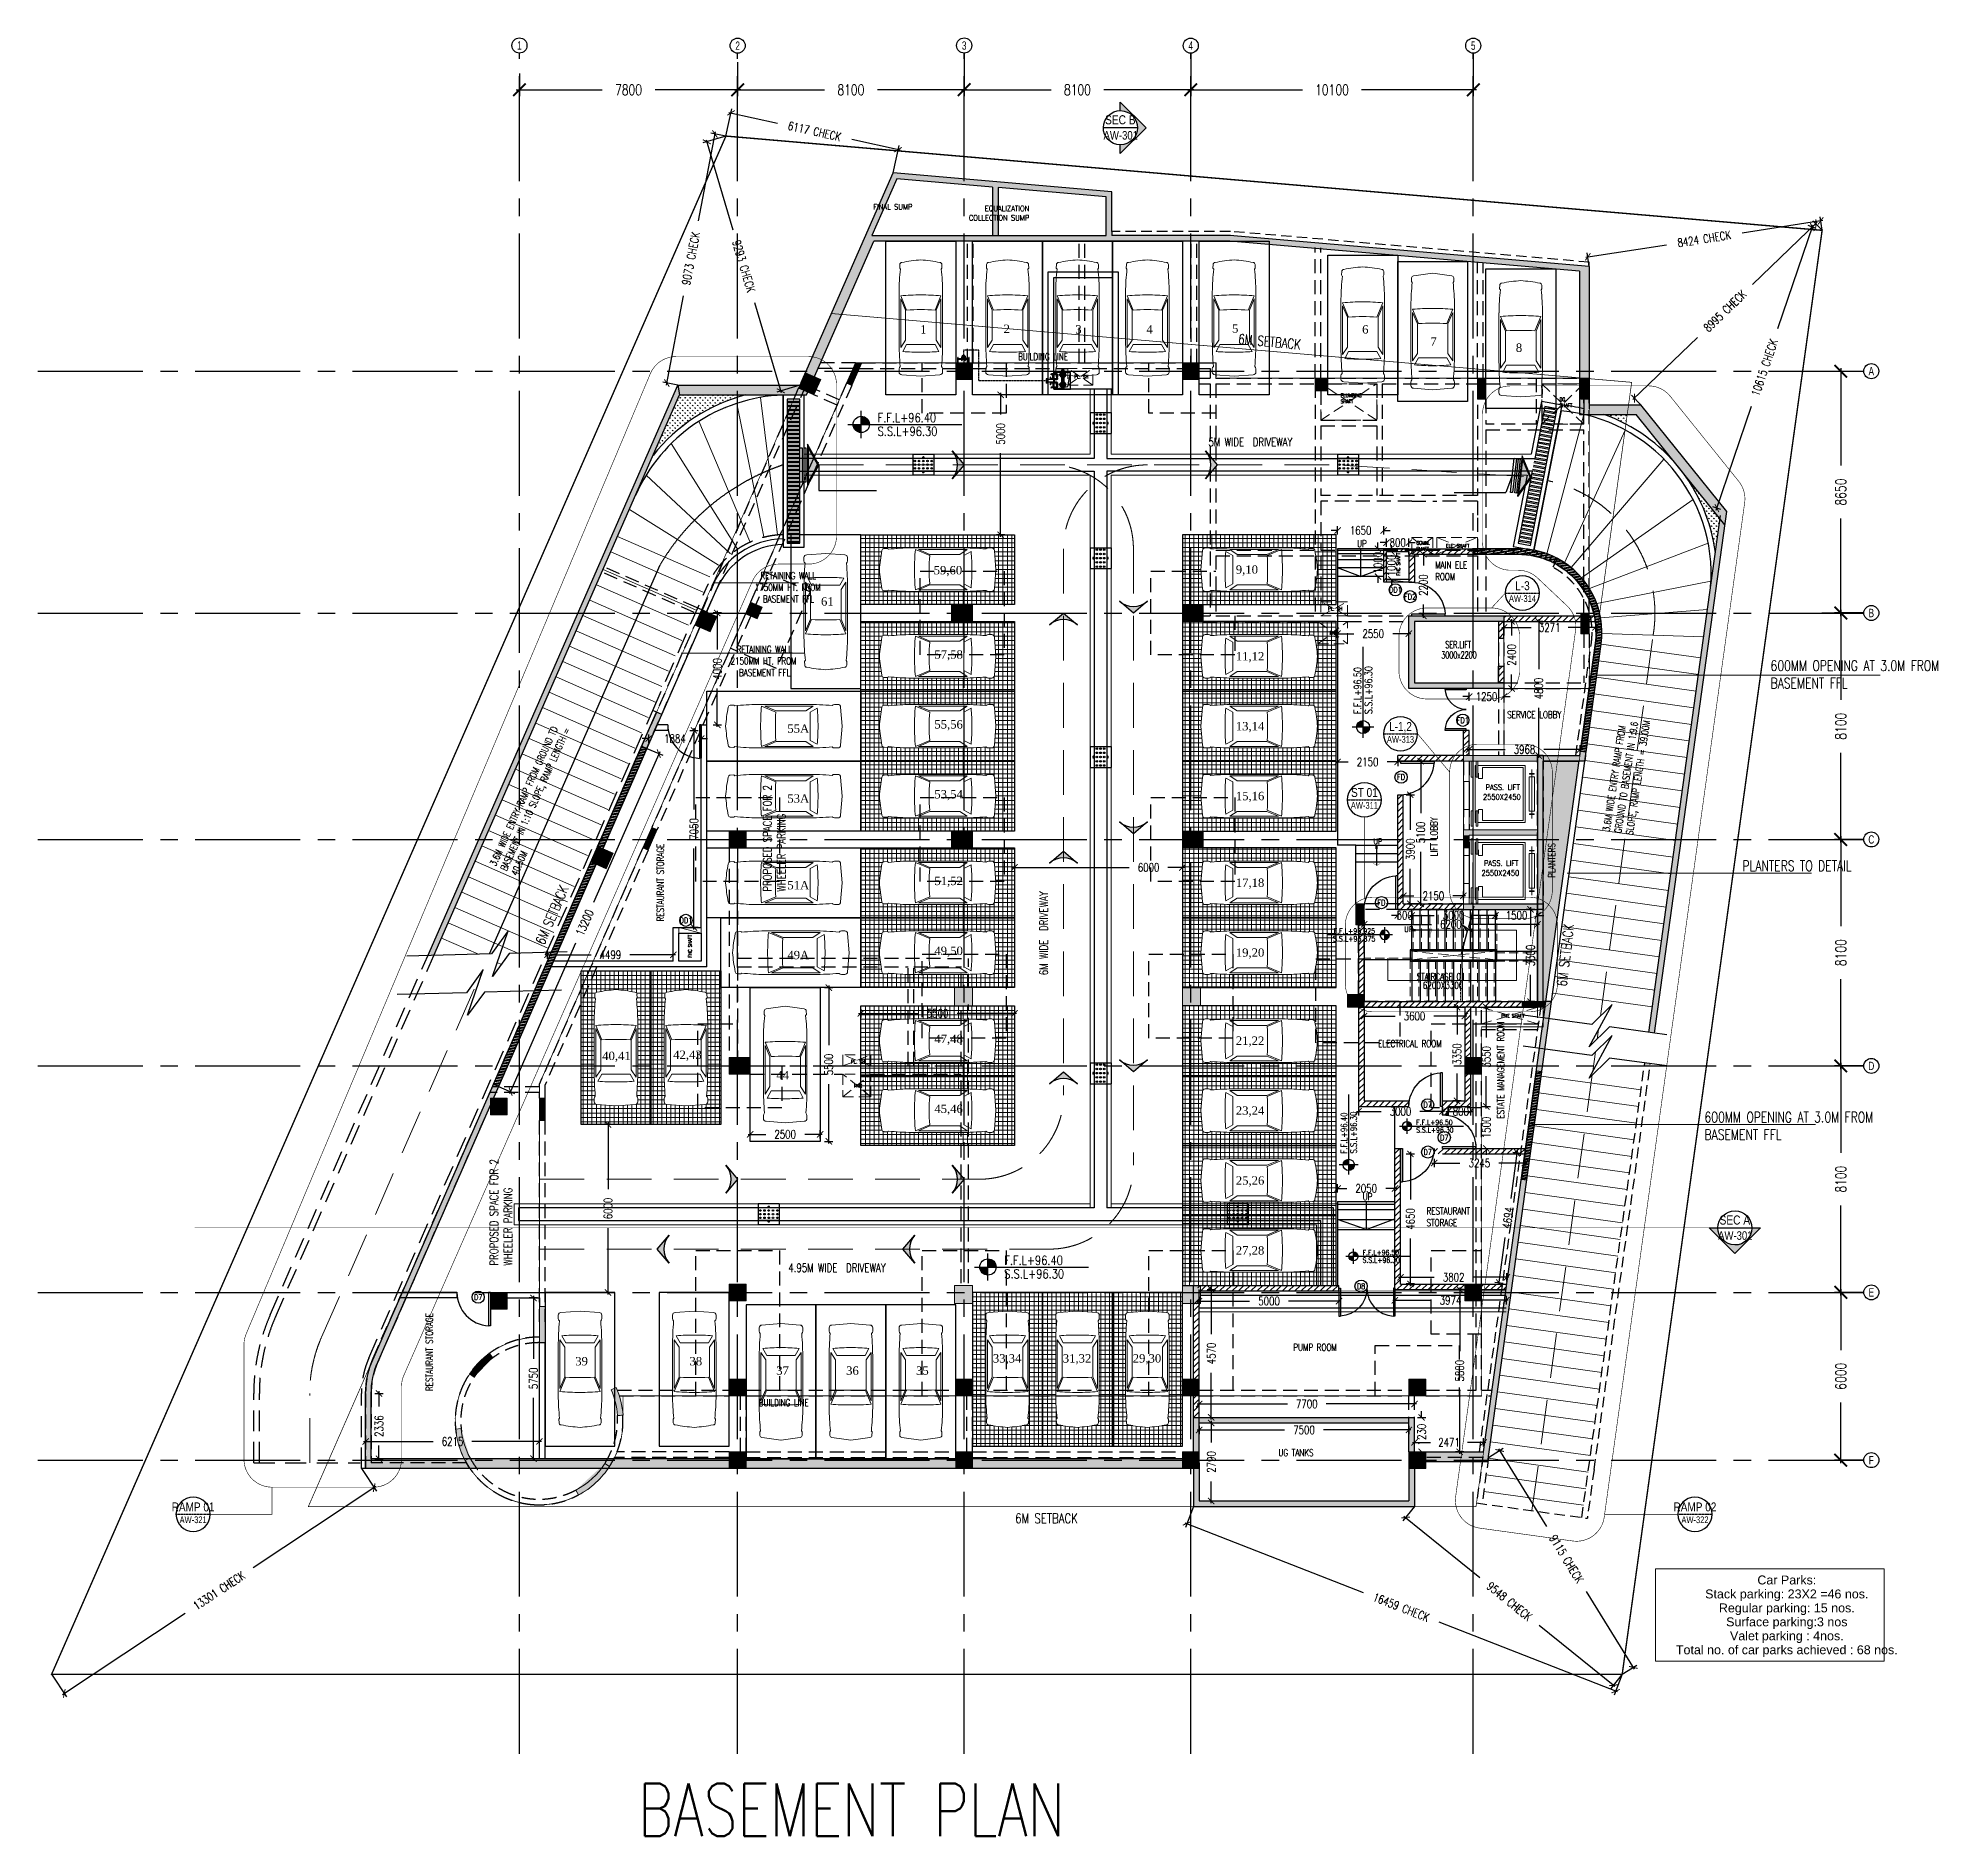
# Model space of a CAD drawing. Header units: millimetres. Extents: x -2076597 to 16308595, y -4402071 to 17875273.
# Drawn here: x -2075263 to -2007330, y -4053526 to -3989215 of the extents above; entities that cross this region are included whole.
import ezdxf
from ezdxf.enums import TextEntityAlignment as Align
from ezdxf.lldxf.tags import DXFTag

# ---------------------------------------------------------------- set-up
doc = ezdxf.new("R2010")
doc.units = ezdxf.units.MM
for name, pattern in [('( Hidden )', [0.375, 0.25, -0.125]), ('CENTER', [50.8, 31.75, -6.35, 6.35, -6.35]), ('CENTER2', [1.125, 0.75, -0.125, 0.125, -0.125]), ('CONTINULUS', [0]), ('DASHDOT', [1, 0.5, -0.25, 0, -0.25]), ('DASHED', [19.05, 12.7, -6.35]), ('DASHED2', [0.375, 0.25, -0.125]), ('Demolished', [4.8, 3.2, -1.6]), ('HIDDEN', [9.525, 6.35, -3.175])]:
    doc.linetypes.add(name, pattern=pattern)
for name, color, linetype, lineweight in [('A- GLAZING', 5, 'Continuous', 9), ('A- LIGHT LINE', 8, 'Continuous', 9), ('A- REF LINES', 5, 'Continuous', 9), ('A-BOUNDARY LINES', 4, 'Continuous', 25), ('A-COL HATCH', 252, 'Continuous', 9), ('A-DETL-DEMO', 6, 'Demolished', 9), ('A-DETL-GENF', 92, 'Continuous', 9), ('A-DETL-THIN', 1, 'Continuous', 9), ('A-ELEV FINEWALL', 6, 'Continuous', 9), ('A-FLOR-OPNG', 51, 'Continuous', 9), ('A-FOR AREAS', 21, 'Continuous', 25), ('G-ANNO-TEXT', 4, 'Continuous', 9), ('G-IMPT', 8, 'Continuous', 9), ('S-COL HATCH', 251, 'Continuous', 9), ('S-COLS', 7, 'Continuous', 9), ('TA 01 COMMENTS', 250, 'Continuous', 9)]:
    doc.layers.add(name, color=color, linetype=linetype, lineweight=lineweight)
for name, color, linetype in [('A- RETAINING WALL HATCH', 252, 'Continuous'), ('A- STAIRSCASE', 1, 'Continuous'), ('A-ARROW', 8, 'Continuous'), ('A-CAR', 251, 'Continuous'), ('A-CAR NOS', 8, 'Continuous'), ('A-COL', 7, 'Continuous'), ('A-DIMS', 4, 'Continuous'), ('a-door', 1, 'Continuous'), ('A-DRIVEWAY', 1, 'Continuous'), ('A-ELE 02', 4, 'Continuous'), ('A-FLDROP', 1, 'Continuous'), ('A-GRID', 8, 'CENTER'), ('A-GRIDTXT', 1, 'Continuous'), ('A-HIDDEN', 8, 'DASHED2'), ('A-LVL', 4, 'Continuous'), ('A-PARAPET WALL', 4, 'Continuous'), ('A-PODIUM LYT ARCH', 85, 'Continuous'), ('A-RAILING', 3, 'Continuous'), ('a-ref', 5, 'Continuous'), ('A-REFR-SECT', 3, 'Continuous'), ('A-REFS', 3, 'DASHED'), ('A-RETAINING WALL', 7, 'Continuous'), ('A-SCHED', 1, 'Continuous'), ('A-SETBACK', 3, 'Continuous'), ('A-SITE BOUNDARY', 7, 'CENTER'), ('A-SLAB SINING', 252, 'Continuous'), ('A-stair', 8, 'Continuous'), ('A-TEXT', 4, 'Continuous'), ('A-TXTROOM', 3, 'Continuous'), ('A-WALL', 2, 'Continuous'), ('A-WALL HATCH', 8, 'Continuous'), ('C-ROAD CL', 31, 'Continuous'), ('CENT', 8, 'DASHDOT'), ('MAN', 250, 'Continuous'), ('P-PLUMB', 7, 'Continuous'), ('PL-DRAIN', 201, 'Continuous'), ('PL-FIX', 35, 'Continuous'), ('pl-manhole', 90, 'Continuous'), ('PL-Pumping', 60, 'Continuous'), ('PL-RAMP DRAIN', 181, 'Continuous'), ('PL-RUNGS', 11, 'Continuous'), ('PL-SUMP', 200, 'Continuous'), ('PL-SWD', 134, 'Continuous'), ('PL-TANK', 200, 'Continuous'), ('PL-UG SUMP', 60, 'Continuous'), ('S-BEAM', 4, 'DASHED2'), ('S-GRID', 252, 'CENTER2'), ('S-MIS', 8, 'Continuous'), ('STORM', 7, 'Continuous'), ('SUB', 250, 'HIDDEN'), ('TABULAR', 7, 'Continuous')]:
    doc.layers.add(name, color=color, linetype=linetype)
doc.styles.add('ARIAL', font='arial.ttf')
doc.styles.add('ARIAL-GRID', font='arial.ttf', dxfattribs={"width": 0.7, "height": 15})
doc.styles.add('Arial_B', font='arialbd.ttf', dxfattribs={"height": 2536.890505})
doc.styles.add('DIM 100', font='romans.shx', dxfattribs={"width": 0.8})
doc.styles.add('ROMANS', font='romans.shx', dxfattribs={"width": 0.75})
doc.styles.add('ROMANS-TITLE', font='ROMANS.shx', dxfattribs={"width": 0.8})
doc.styles.add('TNR 300', font='times.ttf', dxfattribs={"height": 600})
tags = doc.linetypes.add('DASHEDX2', pattern=[1.5, 1, -0.5]).pattern_tags.tags
tags[6:7] = [DXFTag(74, 4), DXFTag(75, 0), DXFTag(340, '0'), DXFTag(46, 1.0), DXFTag(50, 0.0), DXFTag(44, 0.0), DXFTag(45, 0.0)]
tags[4:5] = [DXFTag(74, 4), DXFTag(75, 0), DXFTag(340, '0'), DXFTag(46, 1.0), DXFTag(50, 0.0), DXFTag(44, 0.0), DXFTag(45, 0.0)]
tags = doc.linetypes.add('Sheet-A1-BLOCK-12$0$DASHDOT2', pattern=[0.5, 0.25, -0.125, 0, -0.125]).pattern_tags.tags
tags[10:11] = [DXFTag(74, 4), DXFTag(75, 0), DXFTag(340, '0'), DXFTag(46, 1.0), DXFTag(50, 0.0), DXFTag(44, 0.0), DXFTag(45, 0.0)]
tags[8:9] = [DXFTag(74, 4), DXFTag(75, 0), DXFTag(340, '0'), DXFTag(46, 1.0), DXFTag(50, 0.0), DXFTag(44, 0.0), DXFTag(45, 0.0)]
tags[6:7] = [DXFTag(74, 4), DXFTag(75, 0), DXFTag(340, '0'), DXFTag(46, 1.0), DXFTag(50, 0.0), DXFTag(44, 0.0), DXFTag(45, 0.0)]
tags[4:5] = [DXFTag(74, 4), DXFTag(75, 0), DXFTag(340, '0'), DXFTag(46, 1.0), DXFTag(50, 0.0), DXFTag(44, 0.0), DXFTag(45, 0.0)]
doc.dimstyles.new('1_100 MJR', dxfattribs={"dimscale": 100, "dimtxt": 1.75, "dimasz": 1, "dimexe": 1, "dimexo": 0, "dimgap": 0.09, "dimtad": 0, "dimdsep": 46, "dimtxsty": 'DIM 100', "dimblk": 'ARCHTICK', "dimcen": 0.09, "dimdle": 1, "dimclrd": 8, "dimclre": 8, "dimclrt": 256, "dimazin": 0, "dimtfac": 1, "dimtofl": 0, "dimtmove": 1, "dimatfit": 3, "dimfxl": 0, "dimtolj": 1, "dimtzin": 0, "dimlwd": -1, "dimlwe": -1, "dimarcsym": 0})
doc.dimstyles.new('DIMB-200', dxfattribs={"dimscale": 150, "dimtxt": 2.5, "dimasz": 3, "dimexe": 1.5, "dimexo": 0, "dimgap": 3, "dimtad": 0, "dimtoh": 1, "dimdec": 0, "dimzin": 0, "dimdsep": 46, "dimtxsty": 'ROMANS', "dimblk": 'ARCHTICK', "dimcen": 3, "dimdle": 0.75, "dimclrd": 8, "dimclre": 8, "dimclrt": 4, "dimazin": 0, "dimtfac": 1, "dimtdec": 0, "dimtix": 1, "dimtofl": 0, "dimtmove": 2, "dimatfit": 3, "dimldrblk": 'DOT', "dimfxl": 0, "dimtolj": 1, "dimtzin": 0, "dimarcsym": 0})
doc.dimstyles.new('DIMM-100', dxfattribs={"dimscale": 150, "dimtxt": 2, "dimasz": 1.5, "dimexe": 1, "dimexo": 0, "dimgap": 2, "dimtad": 0, "dimtoh": 1, "dimdec": 0, "dimzin": 0, "dimdsep": 46, "dimtxsty": 'ROMANS', "dimblk": 'ARCHTICK', "dimcen": 1.5, "dimdle": 0.5, "dimclrd": 8, "dimclre": 8, "dimclrt": 256, "dimazin": 0, "dimtfac": 1, "dimtdec": 0, "dimtix": 1, "dimtofl": 0, "dimtmove": 2, "dimatfit": 3, "dimldrblk": 'DOT', "dimfxl": 0, "dimtolj": 1, "dimtzin": 0, "dimarcsym": 0})
pattern_1 = [(45, (1802100.65, 14255482.13), (-112.2532015, 112.2532015), [])]
pattern_2 = [(90, (1802100.65, 14255482.13), (-158.75, 1e-14), []), (180, (1802100.65, 14255482.13), (-1e-14, -158.75), [])]
pattern_3 = [(90, (1802100.65, 14255183.97), (-158.75, 1e-14), []), (180, (1802100.65, 14255183.97), (-1e-14, -158.75), [])]
pattern_4 = [(90, (1802100.65, 14255432.13), (-158.75, 1e-14), []), (180, (1802100.65, 14255432.13), (-1e-14, -158.75), [])]

msp = doc.modelspace()

# ---------------------------------------------------------------- texts
at = {"layer": 'A-CAR NOS', "char_height": 300, "attachment_point": 1, "style": 'TNR 300'}
for s, insert in [('1', (-2043722.9, -3999487.2)), ('2', (-2040738.9, -3999468.9)), ('3', (-2038175, -3999487.2)), ('4', (-2035633.6, -3999487.2)), ('5', (-2032570.9, -3999458.4)), ('6', (-2027920.4, -3999487.2)), ('7', (-2025478.3, -3999918.7)), ('8', (-2022424, -4000142.7)), ('59,60', (-2043238.2, -4008100.2)), ('9,10', (-2032436, -4008078.7)), ('61', (-2047266.6, -4009217.2)), ('57,58', (-2043214.2, -4011114.7)), ('11,12', (-2032436, -4011178.7)), ('55A', (-2048470.3, -4013766)), ('55,56', (-2043214.2, -4013614.7)), ('13,14', (-2032436, -4013678.7)), ('53,54', (-2043214.2, -4016114.7)), ('53A', (-2048470.3, -4016266)), ('15,16', (-2032436, -4016178.7)), ('51A', (-2048470.3, -4019366)), ('51,52', (-2043214.2, -4019214.7)), ('17,18', (-2032436, -4019278.7)), ('49A', (-2048470.3, -4021866)), ('49,50', (-2043214.2, -4021714.7)), ('19,20', (-2032436, -4021778.7)), ('47,48', (-2043214.2, -4024864.7)), ('21,22', (-2032436, -4024928.7)), ('40,41', (-2055090.1, -4025472)), ('42,43', (-2052551.6, -4025433.5)), ('44', (-2048861.7, -4026159.3)), ('45,46', (-2043214.2, -4027364.7)), ('23,24', (-2032436, -4027428.7)), ('25,26', (-2032436, -4029928.7)), ('27,28', (-2032436, -4032428.7)), ('39', (-2056054.4, -4036393)), ('38', (-2051969.1, -4036393)), ('33,34', (-2041122.8, -4036291)), ('31,32', (-2038622.8, -4036291)), ('29,30', (-2036122.8, -4036291)), ('37', (-2048869.1, -4036729.4)), ('36', (-2046369.1, -4036729.4)), ('35', (-2043869.1, -4036729.4))]:
    msp.add_mtext_dynamic_manual_height_columns(s, width=413.088, gutter_width=4500, heights=[0], dxfattribs=dict(at, insert=insert))
at = {"layer": 'A-TXTROOM', "style": 'ROMANS', "width": 0.6}
for s, p in [('3000x2200', (-2025089.7, -4011415, 0)), ('SER.LIFT', (-2024942.9, -4011044.7, 0))]:
    msp.add_text(s, height=250.28, dxfattribs=at).set_placement(p)
at = {"layer": 'A-TXTROOM', "char_height": 200, "attachment_point": 3, "style": 'ROMANS'}
for s, insert in [('FINAL SUMP', (-2044001.8, -3995154.9)), ('EQUALIZATION \\PCOLLECTION SUMP', (-2039821.8, -3995214.5))]:
    msp.add_mtext(s, dxfattribs=dict(at, insert=insert))
at = {"layer": 'A-TXTROOM', "attachment_point": 1, "style": 'ROMANS'}
for s, insert, char_height, width in [('BUILDING LINE ', (-2040219.9, -4000486.3), 250.282, 3684.893), ('PL. SH', (-2038212.7, -4001265.7, 0), 128, 1088.756), ('PLUMBING SHAFT', (-2028689.5, -4001935.9, 0), 128, 1088.756), ('DG \\PSHAFT', (-2020862.2, -4002078.8, 0), 128, 1088.756), ('5M WIDE  DRIVEWAY', (-2033415, -4003517.2, 0), 300.339, 7489.599), ('UP', (-2028099.1, -4007179.1), 250.28, 3684.893), ('COMM.\\PSHAFT', (-2025979.3, -4007212, 0), 128, 1088.756), ('ELE. SHAFT', (-2024922.8, -4007315.8, 0), 128, 1088.756), ('MAIN ELE \\PROOM', (-2025307.8, -4007938.1), 250.28, 3684.893), ('\\pi738.52;RETAINING WALL\\P\\pi532.93;1750MM HT. FROM \\P\\pi823.44;BASEMENT FFL', (-2050169.2, -4008321), 250.282, 3684.893), ('PL. SH', (-2029137.7, -4009565.7, 0), 128, 1088.756), ('FHC', (-2029078.9, -4010429.2, 0), 128, 1088.756), ('\\pi738.52;RETAINING WALL\\P\\pi519.52;2150MM HT. FROM \\P\\pi823.44;BASEMENT FFL', (-2051021.4, -4010956.6), 250.282, 3684.893), ('600MM OPENING AT 3.0M FROM BASEMENT FFL', (-2013315.7, -4011480.1, 0), 375.424, 6832.855), ('SERVICE LOBBY', (-2022733.1, -4013294.8), 250.282, 3684.893), ('UP', (-2027514.2, -4017844.7), 200, 994.286), ('PLANTERS TO DETAIL', (-2014319, -4018636.3), 375.424, 6832.855), ('UP', (-2026415.2, -4020991.4, 0), 200, 994.286), ('STAIRCASE 01', (-2025970, -4022666.3, 0), 250.282, 3684.893), ('6200X3300', (-2025749.8, -4022979.1), 250.28, 3684.893), ('PHE SHAFT', (-2022939.5, -4024126.6, 0), 128, 1088.756), ('ELECTRICAL ROOM', (-2027347, -4025058.8), 250.282, 3684.893), ('PL. SH', (-2046197.9, -4025765.7, 0), 128, 1088.756), ('FHC', (-2046089.1, -4026629.2, 0), 128, 1088.756), ('600MM OPENING AT 3.0M FROM BASEMENT FFL', (-2015678.2, -4027626.9), 375.424, 6832.855), ('UP', (-2027899.1, -4030529.1), 250.28, 3684.893), ('RESTAURANT \\PSTORAGE', (-2025617.8, -4031043.9), 250.282, 3684.893), ('4.95M WIDE  DRIVEWAY', (-2048437.9, -4033053.2), 300.339, 7489.599), ('PUMP ROOM', (-2030378.7, -4035924.5), 250.28, 3684.893), ('BUILDING LINE ', (-2049490.9, -4037902.3), 250.282, 3684.893), ('UG TANKS ', (-2030911.8, -4039685), 250.28, 3684.893), ('BASEMENT PLAN', (-2053811.3, -4051649.2, 0), 1877.118, 34164.275)]:
    msp.add_mtext(s, dxfattribs=dict(at, insert=insert, char_height=char_height, width=width))
for s, insert, char_height, width, rotation in [('FHC SHAFT', (-2026692.3, -4008449.9), 128, 1088.756, 90), ('3.6M WIDE ENTRY RAMP FROM GROUND TO BASEMENT IN 1:10 SLOPE, RAMP LENGTH = 40.50M', (-2059118.5, -4018753.7), 250.282, 6241.333, 65.777224), ('3.6M WIDE ENTRY RAMP FROM GROUND TO BASEMENT IN 1:9.6 SLOPE, RAMP LENGTH = 39.00M', (-2019316.3, -4017568.5), 250.282, 5386.115, 81.378347), ('PROPOSED SPACE FOR 2 WHEELER PARKING ', (-2049335.5, -4019750.4), 300.339, 5187.568, 90), ('LIFT LOBBY', (-2025470.8, -4018483.3), 250.28, 3684.893, 90), ('RESTAURANT STORAGE', (-2053138, -4020815.8), 250.282, 3684.893, 90), ('\\pi1185.5;PLANTERS', (-2021272.9, -4020439.3), 250.282, 3684.893, 90), ('6M WIDE  DRIVEWAY', (-2039451.7, -4022740.1, 0), 300.339, 7489.599, 90), ('FHC SHAFT', (-2052016.4, -4022108.9), 128, 1088.756, 90), ('ESTATE MANAGEMENT ROOM', (-2023095.4, -4027869.3), 250.282, 3684.893, 90), ('PROPOSED SPACE FOR 2 WHEELER PARKING ', (-2059112, -4033126.6), 300.339, 5187.568, 90), ('RESTAURANT STORAGE', (-2061400.5, -4037609), 250.282, 3684.893, 90)]:
    msp.add_mtext(s, dxfattribs=dict(at, insert=insert, char_height=char_height, width=width, rotation=rotation))
at = {"layer": 'G-ANNO-TEXT', "color": 7, "insert": (-2012735.6, -4044208.8), "char_height": 319.215, "width": 8990.046, "attachment_point": 2, "line_spacing_factor": 0.938532, "style": 'Arial_B'}
msp.add_mtext('{\\fArial|b0|i0|c0|p34;Car Parks: \\PStack parking: 23X2 =46 nos.\\PRegular parking: 15 nos. \\PSurface parking:3 nos\\PValet parking : 4nos.\\PTotal no. of car parks achieved : 68 nos.}', dxfattribs=at)

# ---------------------------------------------------------------- blocks, each defined once
blk = doc.blocks.new('CAR_0001 - CAR_dwg_AV-LSP01-273113--1_ BASEMENT')
at = {"layer": 'G-IMPT'}
for p, q in [((-2319, 915), (-2182, 915)), ((-990, 915), (1117, 915)), ((340, 589), (955, 845)), ((340, -628), (955, -884)), ((-2319, -954), (-2182, -954)), ((-990, -954), (1117, -954))]:
    blk.add_line(p, q, dxfattribs=at)
at = {"layer": 'G-IMPT', "flags": 128}
for points in [[(331, 636), (820, 845), (-1266, 845), (-949, 636)], [(331, -674), (820, -884), (-1266, -884), (-949, -674)]]:
    blk.add_lwpolyline(points, close=True, dxfattribs=at)
for points in [[(2103, 857), (2147, 889), (2297, 883)], [(-2436, -837), (-2500, -19), (-2436, 798)], [(-1438, 756), (-1131, 589), (-1131, -19), (-1131, -628), (-1438, -794)], [(2103, -895), (2147, -927), (2297, -921)]]:
    blk.add_lwpolyline(points, dxfattribs=at)
at = {"layer": 'G-IMPT'}
for centre, radius, start, end in [((-2319, 798), 117, 90, 180), ((-2190, 753), 162, 45.32427, 87.31592), ((-958, -12475), 13390, 90.13475, 94.78694), ((-8158, 23), 9151, 359.73336, 5.15241), ((1063, -8363), 9278, 83.5611, 89.6612), ((2294, 789), 93.4, 4.51362, 88.15912), ((7798, -8), 9267, 175.27463, 180.07221), ((-6963, 56), 7323, 359.41344, 4.17681), ((-8484, -1119), 11039, 5.71499, 9.99074), ((7798, -31), 9267, 179.92779, 184.72537), ((-6963, -94), 7323, 355.82319, 0.58656), ((-8158, -62), 9151, 354.84759, 0.26664), ((-8484, 1080), 11039, 350.00926, 354.28501), ((-2319, -837), 117, 180, 270), ((-2190, -792), 162, 272.68408, 314.67573), ((-958, 12436), 13390, 265.21306, 269.86525), ((1063, 8324), 9278, 270.3388, 276.4389), ((2294, -828), 93.4, 271.84088, 355.48638)]:
    blk.add_arc(centre, radius, start, end, dxfattribs=at)
blk = doc.blocks.new('5.5X2.5 CAR')
at = {"layer": 'A-CAR'}
blk.add_line((563485, -1042391), (563485, -1037391), dxfattribs=at)
blk.add_lwpolyline([(560985, -1042641), (563485, -1042641), (563485, -1037141), (560985, -1037141)], close=True, dxfattribs=at)
at = {"layer": 'A-CAR', "extrusion": (0, 0, -1), "xscale": 0.8333333333333715, "yscale": 0.8333333333333715, "zscale": -0.8333333333333715, "rotation": 270}
blk.add_blockref('CAR_0001 - CAR_dwg_AV-LSP01-273113--1_ BASEMENT', (-562219, -1039891), dxfattribs=at)
blk = doc.blocks.new('A$C3E2726BC')
at = {"layer": 'S-COL HATCH'}
h = blk.add_hatch(color=256, dxfattribs=at)
h.dxf.hatch_style = 1
h.paths.add_polyline_path([(0, 3400), (200, 3400), (200, 3200), (200, 200), (2400, 200), (2400, 0), (126, 0), (0, 913)])
h.paths.add_polyline_path([(0, 912), (126, 0), (0, 0)])
h = blk.add_hatch(color=256, dxfattribs=at)
h.paths.add_polyline_path([(2400, 3400), (2400, 3200)], flags=17)
h.paths.add_polyline_path([(200, 200), (200, 3400), (0, 3400), (0, 913), (126, 0), (2600, 0), (2600, 3400), (2400, 3400), (2400, 3200), (2400, 200)])
at = {"layer": 'A-COL'}
blk.add_lwpolyline([(2400, 3200), (2400, 3400), (2600, 3400), (2600, 0), (0, 0), (0, 3400), (200, 3400), (200, 200), (2400, 200), (2400, 3200), (2400, 3400)], dxfattribs=at)
blk = doc.blocks.new('Family - ___-240295-0_ ground floor')
at = {"layer": 'A-SETBACK', "linetype": 'DASHDOT', "lineweight": -2, "ltscale": 2000, "const_width": 25}
blk.add_lwpolyline([(76480, 233663), (47866, 236124), (29166, 193452), (70915, 193452)], close=True, dxfattribs=at)
at = {"layer": 'A-SITE BOUNDARY', "ltscale": 100, "const_width": 50}
blk.add_lwpolyline([(83289, 239099), (44096, 242471), (19986, 187452), (76141, 187452)], close=True, dxfattribs=at)
at = {"layer": 'A-TXTROOM', "char_height": 356, "attachment_point": 3, "style": 'ROMANS'}
for insert, rotation in [((64668, 235190, 0), 354.72243), ((38156, 215717, 0), 66.81164), ((74062, 214309, 0), 83.30109)]:
    blk.add_mtext('6M SETBACK', dxfattribs=dict(at, insert=insert, rotation=rotation))
at = {"layer": 'A-TXTROOM', "insert": (56681, 193209, 0), "char_height": 356, "attachment_point": 3, "style": 'ROMANS'}
blk.add_mtext('6M SETBACK', dxfattribs=at)
blk = doc.blocks.new('A$C4B0B4100')
at = {"layer": 'A-COL HATCH'}
h = blk.add_hatch(color=256, dxfattribs=at)
h.dxf.hatch_style = 1
h.paths.add_polyline_path([(108, -29178), (-2076, -29178), (-2076, -26728), (108, -26728), (108, -26528), (-2076, -26528), (-2076, -24078), (-192, -24078), (-192, -23878), (-2276, -23878), (-2276, -29378), (108, -29378)])
h.paths.add_polyline_path([(574, -26528), (374, -26528), (108, -26528), (108, -26728), (374, -26728), (574, -26728)])
h.paths.add_polyline_path([(574, -29178), (374, -29178), (108, -29178), (108, -29378), (574, -29378)])
h.paths.add_polyline_path([(574, -23878), (408, -23878), (408, -24078), (374, -24078), (574, -24078)])
h.paths.add_polyline_path([(408, -23878), (108, -23878), (108, -24078), (408, -24078)])
h.paths.add_polyline_path([(108, -23878), (-192, -23878), (-192, -24078), (108, -24078)], flags=17)
h = blk.add_hatch(color=256, dxfattribs=at)
h.dxf.hatch_style = 1
h.paths.add_polyline_path([(374, -26378), (574, -26378), (574, -26078), (374, -26078)])
h.paths.add_polyline_path([(374, -26528), (574, -26528), (574, -26378), (374, -26378)])
at = {"layer": 'A-DETL-THIN'}
for p, q in [((-1638, -24232), (-1638, -26274)), ((59, -24232), (-1638, -24232)), ((-1560, -24310), (-1560, -26196)), ((-104, -24310), (-1560, -24310)), ((-104, -24310), (-104, -24701)), ((59, -24103), (59, -24649)), ((113, -24103), (59, -24103)), ((113, -24649), (113, -24103)), ((151, -24232), (113, -24232)), ((151, -26274), (151, -24232)), ((224, -24078), (224, -26528)), ((296, -24103), (241, -24103)), ((241, -24103), (241, -24649)), ((296, -24649), (296, -24103)), ((-1966, -25871), (-1966, -24635)), ((-1966, -24635), (-1782, -24635)), ((-1958, -24521), (-1790, -24521)), ((-1958, -24539), (-1958, -24521)), ((-1790, -24539), (-1958, -24539)), ((-1790, -24521), (-1790, -24539)), ((-1782, -24635), (-1782, -25871)), ((-104, -24701), (40, -24701)), ((40, -24701), (40, -24557)), ((59, -24649), (113, -24649)), ((241, -24649), (296, -24649)), ((-104, -26196), (-104, -25804)), ((40, -25804), (-104, -25804)), ((40, -26001), (40, -25804)), ((-1782, -25871), (-1966, -25871)), ((-1958, -25985), (-1958, -25966)), ((-1958, -25966), (-1790, -25966)), ((-1790, -25985), (-1958, -25985)), ((-1790, -25966), (-1790, -25985)), ((-1638, -26274), (59, -26274)), ((-1560, -26196), (-104, -26196)), ((59, -26403), (59, -25857)), ((59, -25857), (113, -25857)), ((113, -26403), (59, -26403)), ((113, -25857), (113, -26403)), ((151, -26274), (116, -26274)), ((241, -25857), (296, -25857)), ((241, -26403), (241, -25857)), ((296, -26403), (241, -26403)), ((296, -25857), (296, -26403)), ((-1638, -26982), (-1638, -29024)), ((59, -26982), (-1638, -26982)), ((-1560, -27060), (-1560, -28946)), ((-104, -27060), (-1560, -27060)), ((-104, -27060), (-104, -27451)), ((59, -26853), (59, -27399)), ((113, -26853), (59, -26853)), ((113, -27399), (113, -26853)), ((151, -26982), (113, -26982)), ((151, -29024), (151, -26982)), ((224, -26728), (224, -29178)), ((241, -26853), (241, -27399)), ((296, -26853), (241, -26853)), ((296, -27399), (296, -26853)), ((-1966, -28621), (-1966, -27385)), ((-1966, -27385), (-1782, -27385)), ((-1958, -27271), (-1790, -27271)), ((-1958, -27289), (-1958, -27271)), ((-1790, -27289), (-1958, -27289)), ((-1790, -27271), (-1790, -27289)), ((-1782, -27385), (-1782, -28621)), ((-104, -27451), (40, -27451)), ((40, -27451), (40, -27307)), ((59, -27399), (113, -27399)), ((241, -27399), (296, -27399)), ((-1782, -28621), (-1966, -28621)), ((-1958, -28716), (-1790, -28716)), ((-1958, -28735), (-1958, -28716)), ((-1790, -28735), (-1958, -28735)), ((-1790, -28716), (-1790, -28735)), ((-1638, -29024), (59, -29024)), ((-1560, -28946), (-104, -28946)), ((40, -28554), (-104, -28554)), ((-104, -28946), (-104, -28554)), ((40, -28751), (40, -28554)), ((59, -29153), (59, -28607)), ((59, -28607), (113, -28607)), ((113, -28607), (113, -29153)), ((151, -29024), (116, -29024)), ((241, -29153), (241, -28607)), ((241, -28607), (296, -28607)), ((296, -28607), (296, -29153))]:
    blk.add_line(p, q, dxfattribs=at)
at = {"layer": 'A-FLDROP'}
for p, q in [((374, -25803), (374, -24803)), ((574, -25803), (574, -24803)), ((374, -28453), (374, -27453)), ((574, -28453), (574, -27453))]:
    blk.add_line(p, q, dxfattribs=at)
at = {"layer": 'A-FLOR-OPNG'}
for p, q in [((-1874, -24380), (-1874, -26126)), ((-1874, -27130), (-1874, -28876))]:
    blk.add_line(p, q, dxfattribs=at)
at = {"layer": 'A-WALL', "lineweight": 18}
for p, q in [((-2276, -23878), (574, -23878)), ((-2276, -29378), (-2276, -23878)), ((-2076, -26528), (-2076, -24078)), ((-2076, -24078), (574, -24078)), ((574, -24078), (574, -23878)), ((374, -26078), (574, -26078)), ((374, -26528), (-2076, -26528)), ((-2076, -26728), (374, -26728)), ((-2076, -29178), (-2076, -26728)), ((374, -26728), (574, -26728)), ((574, -26728), (574, -26528)), ((374, -29178), (-2076, -29178)), ((574, -29178), (374, -29178)), ((574, -29378), (574, -29178)), ((574, -29378), (-2276, -29378))]:
    blk.add_line(p, q, dxfattribs=at)
for points in [[(374, -24803), (574, -24803), (574, -24078), (374, -24078)], [(374, -27453), (574, -27453), (574, -26728), (374, -26728)], [(574, -29178), (374, -29178), (374, -28453), (574, -28453)]]:
    blk.add_lwpolyline(points, close=True, dxfattribs=at)
blk.add_lwpolyline([(374, -26528), (374, -25803), (574, -25803), (574, -26528)], dxfattribs=at)
at = {"layer": 'A-TXTROOM', "char_height": 200, "attachment_point": 1, "rotation": 180, "style": 'ROMANS'}
for s, insert, width in [('2550X2450', (-72, -25282, 0), 994.29), ('PASS. LIFT', (-162, -25629, 0), 1701.18), ('2550X2450', (-125, -28000, 0), 994.29), ('PASS. LIFT', (-215, -28347, 0), 1701.18)]:
    blk.add_mtext(s, dxfattribs=dict(at, insert=insert, width=width))
blk = doc.blocks.new('Double-Flush - 1500 2-565315-1_ first floor')
at = {"layer": 'a-door'}
for p, q in [((-750, 850), (-699, 850)), ((-750, 100), (-750, 850)), ((-699, 100), (-699, 850)), ((699, 100), (699, 848)), ((750, 100), (750, 850)), ((-750, 100), (-699, 100)), ((750, 100), (699, 100))]:
    blk.add_line(p, q, dxfattribs=at)
for centre, start, end in [((-750, 100), 0, 90), ((750, 100), 90, 180)]:
    blk.add_arc(centre, 750, start, end, dxfattribs=at)
blk = doc.blocks.new('CAR_0001 - CAR_0001-530957--1_ BASEMENT')
at = {"layer": 'A-CAR'}
blk.add_line((1250, 0), (1250, -5000), dxfattribs=at)
blk.add_lwpolyline([(-1250, 0), (1250, 0), (1250, -5000), (-1250, -5000)], close=True, dxfattribs=at)
at = {"layer": 'A-CAR', "xscale": 0.8333333333333715, "yscale": 0.8333333333333715, "zscale": 0.8333333333333715, "rotation": 90}
blk.add_blockref('CAR_0001 - CAR_dwg_AV-LSP01-273113--1_ BASEMENT', (-16, -2500), dxfattribs=at)
blk = doc.blocks.new('M_Single-Flush - 0915 x 2134mm-234763-0_ ground floor')
at = {"layer": 'a-door'}
for p, q in [((406, -100), (406, -1015)), ((458, -100), (406, -100)), ((458, -100), (458, -1015)), ((458, -1015), (406, -1015))]:
    blk.add_line(p, q, dxfattribs=at)
blk.add_arc((458, -100), 917, 180, 266.8107, dxfattribs=at)
blk = doc.blocks.new('_ArchTick')
at = {"color": 0, "linetype": 'ByBlock', "const_width": 0.15}
blk.add_lwpolyline([(-0.5, -0.5), (0.5, 0.5)], dxfattribs=at)
blk = doc.blocks.new('*D302')
at = {"color": 8, "lineweight": -2, "transparency": 16777216}
for p, q in [((-2025423, -4029455), (-2024422, -4029455)), ((-2022028, -4029455), (-2023029, -4029455))]:
    blk.add_line(p, q, dxfattribs=at)
at = {"color": 8, "linetype": 'Continuous', "lineweight": -2, "transparency": 16777216}
for p, q in [((-2025348, -4029305), (-2025348, -4029605)), ((-2022103, -4029305), (-2022103, -4029605))]:
    blk.add_line(p, q, dxfattribs=at)
at = {"layer": 'Defpoints', "color": 0, "transparency": 16777216}
for p in [(-2025348, -4029132), (-2022103, -4029132), (-2022103, -4029455)]:
    blk.add_point(p, dxfattribs=at)
at = {"color": 8, "lineweight": -2, "transparency": 16777216, "xscale": 225, "yscale": 225, "zscale": 225, "rotation": 180}
blk.add_blockref('_ArchTick', (-2025348, -4029455), dxfattribs=at)
at = {"color": 8, "lineweight": -2, "transparency": 16777216, "xscale": 225, "yscale": 225, "zscale": 225}
blk.add_blockref('_ArchTick', (-2022103, -4029455), dxfattribs=at)
at = {"transparency": 16777216, "insert": (-2023725, -4029455), "char_height": 300, "attachment_point": 5, "style": 'ROMANS'}
blk.add_mtext('\\A1;3245', dxfattribs=at)
blk = doc.blocks.new('_Dot')
at = {"color": 0, "linetype": 'ByBlock', "lineweight": -2}
blk.add_line((-0.5, 0), (-1, 0), dxfattribs=at)
at = {"color": 0, "linetype": 'ByBlock', "const_width": 0.5}
blk.add_lwpolyline([(-0.25, 0, 1), (0.25, 0, 1)], format="xyb", close=True, dxfattribs=at)
blk = doc.blocks.new('*D303')
at = {"color": 8, "lineweight": -2, "transparency": 16777216}
for p, q in [((-2022374, -4029019), (-2022609, -4030723)), ((-2023038, -4033817), (-2022802, -4032113))]:
    blk.add_line(p, q, dxfattribs=at)
at = {"color": 8, "linetype": 'Continuous', "lineweight": -2, "transparency": 16777216}
for p, q in [((-2022235, -4029114), (-2022532, -4029073)), ((-2022879, -4033764), (-2023176, -4033723))]:
    blk.add_line(p, q, dxfattribs=at)
at = {"layer": 'Defpoints', "color": 0, "transparency": 16777216}
for p in [(-2022103, -4029132), (-2023027, -4033743), (-2022746, -4033782)]:
    blk.add_point(p, dxfattribs=at)
at = {"color": 8, "lineweight": -2, "transparency": 16777216, "xscale": 225, "yscale": 225, "zscale": 225}
for p, rotation in [((-2022384, -4029093), 82.12014549851006), ((-2023027, -4033743), 262.1201454985101)]:
    blk.add_blockref('_ArchTick', p, dxfattribs=dict(at, rotation=rotation))
at = {"transparency": 16777216, "insert": (-2022706, -4031418), "char_height": 300, "attachment_point": 5, "rotation": 82.12015, "style": 'ROMANS'}
blk.add_mtext('\\A1;4694', dxfattribs=at)
blk = doc.blocks.new('*D304')
at = {"color": 8, "lineweight": -2, "transparency": 16777216}
for p, q in [((-2026623, -4033541), (-2025343, -4033541)), ((-2022671, -4033541), (-2023951, -4033541))]:
    blk.add_line(p, q, dxfattribs=at)
at = {"color": 8, "linetype": 'Continuous', "lineweight": -2, "transparency": 16777216}
for p, q in [((-2026548, -4033691), (-2026548, -4033391)), ((-2022746, -4033691), (-2022746, -4033391))]:
    blk.add_line(p, q, dxfattribs=at)
at = {"layer": 'Defpoints', "color": 0, "transparency": 16777216}
for p in [(-2026548, -4033541), (-2026548, -4033782), (-2022746, -4033782)]:
    blk.add_point(p, dxfattribs=at)
at = {"color": 8, "lineweight": -2, "transparency": 16777216, "xscale": 225, "yscale": 225, "zscale": 225, "rotation": 180}
blk.add_blockref('_ArchTick', (-2026548, -4033541), dxfattribs=at)
at = {"color": 8, "lineweight": -2, "transparency": 16777216, "xscale": 225, "yscale": 225, "zscale": 225}
blk.add_blockref('_ArchTick', (-2022746, -4033541), dxfattribs=at)
at = {"transparency": 16777216, "insert": (-2024647, -4033541), "char_height": 300, "attachment_point": 5, "style": 'ROMANS'}
blk.add_mtext('\\A1;3802', dxfattribs=at)
blk = doc.blocks.new('*D90')
at = {"layer": 'A-DIMS', "color": 8, "lineweight": -2, "transparency": 16777216}
for p, q in [((-2026195, -4029057), (-2026195, -4030761)), ((-2026195, -4033857), (-2026195, -4032154))]:
    blk.add_line(p, q, dxfattribs=at)
at = {"layer": 'A-DIMS', "color": 8, "linetype": 'Continuous', "lineweight": -2, "transparency": 16777216}
for p, q in [((-2026345, -4029132), (-2026045, -4029132)), ((-2026045, -4033782), (-2026345, -4033782))]:
    blk.add_line(p, q, dxfattribs=at)
at = {"layer": 'Defpoints', "color": 0, "transparency": 16777216}
for p in [(-2026548, -4029132), (-2026195, -4033782), (-2025042, -4033782)]:
    blk.add_point(p, dxfattribs=at)
at = {"layer": 'A-DIMS', "color": 8, "lineweight": -2, "transparency": 16777216, "xscale": 225, "yscale": 225, "zscale": 225}
for p, rotation in [((-2026195, -4029132), 90), ((-2026195, -4033782), 270)]:
    blk.add_blockref('_ArchTick', p, dxfattribs=dict(at, rotation=rotation))
at = {"layer": 'A-DIMS', "transparency": 16777216, "insert": (-2026195, -4031457), "char_height": 300, "attachment_point": 5, "rotation": 90, "style": 'ROMANS'}
blk.add_mtext('\\A1;4650', dxfattribs=at)
blk = doc.blocks.new('*D305')
at = {"layer": 'A-DIMS', "color": 8, "linetype": 'Continuous', "lineweight": -2, "transparency": 16777216}
for p, q in [((-2025881, -4007682), (-2025581, -4007682)), ((-2025881, -4009882), (-2025581, -4009882))]:
    blk.add_line(p, q, dxfattribs=at)
at = {"layer": 'A-DIMS', "color": 8, "lineweight": -2, "transparency": 16777216}
for p, q in [((-2025731, -4007607), (-2025731, -4008086)), ((-2025731, -4009957), (-2025731, -4009479))]:
    blk.add_line(p, q, dxfattribs=at)
at = {"layer": 'Defpoints', "color": 0, "transparency": 16777216}
for p in [(-2026048, -4007682), (-2026048, -4009882), (-2025731, -4009882)]:
    blk.add_point(p, dxfattribs=at)
at = {"layer": 'A-DIMS', "color": 8, "lineweight": -2, "transparency": 16777216, "xscale": 225, "yscale": 225, "zscale": 225}
for p, rotation in [((-2025731, -4007682), 90), ((-2025731, -4009882), 270)]:
    blk.add_blockref('_ArchTick', p, dxfattribs=dict(at, rotation=rotation))
at = {"layer": 'A-DIMS', "transparency": 16777216, "insert": (-2025731, -4008782), "char_height": 300, "attachment_point": 5, "rotation": 90, "style": 'ROMANS'}
blk.add_mtext('\\A1;2200', dxfattribs=at)
blk = doc.blocks.new('SOP')
at = {"layer": 'A-SCHED', "color": 8}
blk.add_circle((0, 0), 218, dxfattribs=at)
at = {"layer": 'A-SCHED', "style": 'ROMANS', "width": 0.7}
blk.add_attdef('D2', text='', height=200, dxfattribs=at).set_placement((0, 0), align=Align.MIDDLE_CENTER)
blk = doc.blocks.new('*D306')
at = {"layer": 'A-DIMS', "color": 8, "lineweight": -2, "transparency": 16777216}
for p, q in [((-2026523, -4019899), (-2026069, -4019899)), ((-2024223, -4019899), (-2024676, -4019899))]:
    blk.add_line(p, q, dxfattribs=at)
at = {"layer": 'A-DIMS', "color": 8, "linetype": 'Continuous', "lineweight": -2, "transparency": 16777216}
for p, q in [((-2026448, -4020049), (-2026448, -4019749)), ((-2024298, -4020049), (-2024298, -4019749))]:
    blk.add_line(p, q, dxfattribs=at)
at = {"layer": 'Defpoints', "color": 0, "transparency": 16777216}
for p in [(-2026448, -4020156), (-2024298, -4019899), (-2024298, -4020156)]:
    blk.add_point(p, dxfattribs=at)
at = {"layer": 'A-DIMS', "color": 8, "lineweight": -2, "transparency": 16777216, "xscale": 225, "yscale": 225, "zscale": 225, "rotation": 180}
blk.add_blockref('_ArchTick', (-2026448, -4019899), dxfattribs=at)
at = {"layer": 'A-DIMS', "color": 8, "lineweight": -2, "transparency": 16777216, "xscale": 225, "yscale": 225, "zscale": 225}
blk.add_blockref('_ArchTick', (-2024298, -4019899), dxfattribs=at)
at = {"layer": 'A-DIMS', "transparency": 16777216, "insert": (-2025373, -4019899), "char_height": 300, "attachment_point": 5, "style": 'ROMANS'}
blk.add_mtext('\\A1;2150', dxfattribs=at)
blk = doc.blocks.new('LVL-P')
at = {"layer": 'A-LVL', "ltscale": 800}
h = blk.add_hatch(color=56, dxfattribs=at)
h.paths.add_polyline_path([(0, 0), (225, 0, 0.414214), (0, 225)])
h.paths.add_polyline_path([(0, -225), (0, 0), (-225, 0, 0.414214)])
at = {"layer": 'A-LVL'}
for p, q in [((-375, 0), (375, 0)), ((0, -375), (0, 375))]:
    blk.add_line(p, q, dxfattribs=at)
at = {"layer": 'A-LVL', "ltscale": 800}
blk.add_line((0, 0), (2777, 0), dxfattribs=at)
blk.add_line((0, 0), (2777, 0), dxfattribs=at)
at = {"layer": 'A-LVL'}
blk.add_circle((0, 0), 225, dxfattribs=at)
at = {"layer": 'A-LVL', "ltscale": 800, "style": 'ROMANS-TITLE', "width": 0.8}
for tag, p in [('FLOOR-LEVEL-FFL', (450, 150)), ('FLOOR-LEVEL-SSL', (450, -450))]:
    blk.add_attdef(tag, p, '', height=300, dxfattribs=at)
blk = doc.blocks.new('*D91')
at = {"layer": 'A-DIMS', "color": 8, "lineweight": -2, "transparency": 16777216}
for p, q in [((-2051046, -3992574), (-2051661, -3995761)), ((-2050667, -3992724), (-2051208, -3992619)), ((-2052795, -4001630), (-2052179, -3998443)), ((-2052387, -4001632), (-2052928, -4001528))]:
    blk.add_line(p, q, dxfattribs=at)
at = {"layer": 'Defpoints', "color": 0, "transparency": 16777216}
for p in [(-2051060, -3992648), (-2050667, -3992724), (-2052387, -4001632)]:
    blk.add_point(p, dxfattribs=at)
at = {"layer": 'A-DIMS', "color": 8, "lineweight": -2, "transparency": 16777216, "xscale": 225, "yscale": 225, "zscale": 225}
for p, rotation in [((-2051060, -3992648), 79.07087998982884), ((-2052780, -4001556), 259.0708799898288)]:
    blk.add_blockref('_ArchTick', p, dxfattribs=dict(at, rotation=rotation))
at = {"layer": 'A-DIMS', "transparency": 16777216, "insert": (-2051920, -3997102), "char_height": 300, "attachment_point": 5, "rotation": 79.07088, "style": 'ROMANS'}
blk.add_mtext('\\A1;9073 CHECK', dxfattribs=at)
blk = doc.blocks.new('*D307')
at = {"layer": 'A-DIMS', "color": 8, "linetype": 'Continuous', "lineweight": -2, "transparency": 16777216}
for p, q in [((-2024375, -4023882), (-2024675, -4023882)), ((-2024375, -4027232), (-2024675, -4027232))]:
    blk.add_line(p, q, dxfattribs=at)
at = {"layer": 'A-DIMS', "color": 8, "lineweight": -2, "transparency": 16777216}
for p, q in [((-2024525, -4023807), (-2024525, -4024861)), ((-2024525, -4027307), (-2024525, -4026254))]:
    blk.add_line(p, q, dxfattribs=at)
at = {"layer": 'Defpoints', "color": 0, "transparency": 16777216}
for p in [(-2024248, -4023882), (-2024525, -4027232), (-2024248, -4027232)]:
    blk.add_point(p, dxfattribs=at)
at = {"layer": 'A-DIMS', "color": 8, "lineweight": -2, "transparency": 16777216, "xscale": 225, "yscale": 225, "zscale": 225}
for p, rotation in [((-2024525, -4023882), 90), ((-2024525, -4027232), 270)]:
    blk.add_blockref('_ArchTick', p, dxfattribs=dict(at, rotation=rotation))
at = {"layer": 'A-DIMS', "transparency": 16777216, "insert": (-2024525, -4025557), "char_height": 300, "attachment_point": 5, "rotation": 90, "style": 'ROMANS'}
blk.add_mtext('\\A1;3350', dxfattribs=at)
blk = doc.blocks.new('*D308')
at = {"layer": 'A-DIMS', "color": 8, "lineweight": -2, "transparency": 16777216}
for p, q in [((-2027923, -4024200), (-2026744, -4024200)), ((-2024173, -4024200), (-2025351, -4024200))]:
    blk.add_line(p, q, dxfattribs=at)
at = {"layer": 'A-DIMS', "color": 8, "linetype": 'Continuous', "lineweight": -2, "transparency": 16777216}
for p, q in [((-2027848, -4024050), (-2027848, -4024350)), ((-2024248, -4024050), (-2024248, -4024350))]:
    blk.add_line(p, q, dxfattribs=at)
at = {"layer": 'Defpoints', "color": 0, "transparency": 16777216}
for p in [(-2027848, -4023882), (-2027848, -4024200), (-2024248, -4023882)]:
    blk.add_point(p, dxfattribs=at)
at = {"layer": 'A-DIMS', "color": 8, "lineweight": -2, "transparency": 16777216, "xscale": 225, "yscale": 225, "zscale": 225, "rotation": 180}
blk.add_blockref('_ArchTick', (-2027848, -4024200), dxfattribs=at)
at = {"layer": 'A-DIMS', "color": 8, "lineweight": -2, "transparency": 16777216, "xscale": 225, "yscale": 225, "zscale": 225}
blk.add_blockref('_ArchTick', (-2024248, -4024200), dxfattribs=at)
at = {"layer": 'A-DIMS', "transparency": 16777216, "insert": (-2026048, -4024200), "char_height": 300, "attachment_point": 5, "style": 'ROMANS'}
blk.add_mtext('\\A1;3600', dxfattribs=at)
blk = doc.blocks.new('*D309')
at = {"layer": 'A-DIMS', "color": 8, "lineweight": -2, "transparency": 16777216}
for p, q in [((-2026823, -4034365), (-2025463, -4034365)), ((-2022699, -4034365), (-2024059, -4034365))]:
    blk.add_line(p, q, dxfattribs=at)
at = {"layer": 'A-DIMS', "color": 8, "linetype": 'Continuous', "lineweight": -2, "transparency": 16777216}
for p, q in [((-2026748, -4034215), (-2026748, -4034515)), ((-2022774, -4034215), (-2022774, -4034515))]:
    blk.add_line(p, q, dxfattribs=at)
at = {"layer": 'Defpoints', "color": 0, "transparency": 16777216}
for p in [(-2026748, -4033982), (-2022774, -4033982), (-2022774, -4034365)]:
    blk.add_point(p, dxfattribs=at)
at = {"layer": 'A-DIMS', "color": 8, "lineweight": -2, "transparency": 16777216, "xscale": 225, "yscale": 225, "zscale": 225, "rotation": 180}
blk.add_blockref('_ArchTick', (-2026748, -4034365), dxfattribs=at)
at = {"layer": 'A-DIMS', "color": 8, "lineweight": -2, "transparency": 16777216, "xscale": 225, "yscale": 225, "zscale": 225}
blk.add_blockref('_ArchTick', (-2022774, -4034365), dxfattribs=at)
at = {"layer": 'A-DIMS', "transparency": 16777216, "insert": (-2024761, -4034365), "char_height": 300, "attachment_point": 5, "style": 'ROMANS'}
blk.add_mtext('\\A1;3974', dxfattribs=at)
blk = doc.blocks.new('*D310')
at = {"layer": 'A-DIMS', "color": 8, "linetype": 'Continuous', "lineweight": -2, "transparency": 16777216}
for p, q in [((-2024281, -4033982), (-2024581, -4033982)), ((-2024281, -4039782), (-2024581, -4039782))]:
    blk.add_line(p, q, dxfattribs=at)
at = {"layer": 'A-DIMS', "color": 8, "lineweight": -2, "transparency": 16777216}
for p, q in [((-2024431, -4033907), (-2024431, -4036186)), ((-2024431, -4039857), (-2024431, -4037579))]:
    blk.add_line(p, q, dxfattribs=at)
at = {"layer": 'Defpoints', "color": 0, "transparency": 16777216}
for p in [(-2022774, -4033982), (-2024431, -4039782), (-2023577, -4039782)]:
    blk.add_point(p, dxfattribs=at)
at = {"layer": 'A-DIMS', "color": 8, "lineweight": -2, "transparency": 16777216, "xscale": 225, "yscale": 225, "zscale": 225}
for p, rotation in [((-2024431, -4033982), 90), ((-2024431, -4039782), 270)]:
    blk.add_blockref('_ArchTick', p, dxfattribs=dict(at, rotation=rotation))
at = {"layer": 'A-DIMS', "transparency": 16777216, "insert": (-2024431, -4036882), "char_height": 300, "attachment_point": 5, "rotation": 90, "style": 'ROMANS'}
blk.add_mtext('\\A1;5800', dxfattribs=at)
blk = doc.blocks.new('*D311')
at = {"layer": 'A-DIMS', "color": 8, "linetype": 'Continuous', "lineweight": -2, "transparency": 16777216}
for p, q in [((-2033464, -4033982), (-2033164, -4033982)), ((-2033464, -4038552), (-2033164, -4038552))]:
    blk.add_line(p, q, dxfattribs=at)
at = {"layer": 'A-DIMS', "color": 8, "lineweight": -2, "transparency": 16777216}
for p, q in [((-2033314, -4033907), (-2033314, -4035571)), ((-2033314, -4038627), (-2033314, -4036964))]:
    blk.add_line(p, q, dxfattribs=at)
at = {"layer": 'Defpoints', "color": 0, "transparency": 16777216}
for p in [(-2033748, -4033982), (-2033748, -4038552), (-2033314, -4038552)]:
    blk.add_point(p, dxfattribs=at)
at = {"layer": 'A-DIMS', "color": 8, "lineweight": -2, "transparency": 16777216, "xscale": 225, "yscale": 225, "zscale": 225}
for p, rotation in [((-2033314, -4033982), 90), ((-2033314, -4038552), 270)]:
    blk.add_blockref('_ArchTick', p, dxfattribs=dict(at, rotation=rotation))
at = {"layer": 'A-DIMS', "transparency": 16777216, "insert": (-2033314, -4036267), "char_height": 300, "attachment_point": 5, "rotation": 90, "style": 'ROMANS'}
blk.add_mtext('\\A1;4570', dxfattribs=at)
blk = doc.blocks.new('*D312')
at = {"layer": 'A-DIMS', "color": 8, "lineweight": -2, "transparency": 16777216}
for p, q in [((-2033823, -4034394), (-2031944, -4034394)), ((-2028673, -4034394), (-2030551, -4034394))]:
    blk.add_line(p, q, dxfattribs=at)
at = {"layer": 'A-DIMS', "color": 8, "linetype": 'Continuous', "lineweight": -2, "transparency": 16777216}
for p, q in [((-2033748, -4034244), (-2033748, -4034544)), ((-2028748, -4034244), (-2028748, -4034544))]:
    blk.add_line(p, q, dxfattribs=at)
at = {"layer": 'Defpoints', "color": 0, "transparency": 16777216}
for p in [(-2033748, -4033982), (-2028748, -4034032), (-2028748, -4034394)]:
    blk.add_point(p, dxfattribs=at)
at = {"layer": 'A-DIMS', "color": 8, "lineweight": -2, "transparency": 16777216, "xscale": 225, "yscale": 225, "zscale": 225, "rotation": 180}
blk.add_blockref('_ArchTick', (-2033748, -4034394), dxfattribs=at)
at = {"layer": 'A-DIMS', "color": 8, "lineweight": -2, "transparency": 16777216, "xscale": 225, "yscale": 225, "zscale": 225}
blk.add_blockref('_ArchTick', (-2028748, -4034394), dxfattribs=at)
at = {"layer": 'A-DIMS', "transparency": 16777216, "insert": (-2031248, -4034394), "char_height": 300, "attachment_point": 5, "style": 'ROMANS'}
blk.add_mtext('\\A1;5000', dxfattribs=at)
blk = doc.blocks.new('*D313')
at = {"layer": 'A-DIMS', "color": 8, "lineweight": -2, "transparency": 16777216}
for p, q in [((-2033823, -4038070), (-2030594, -4038070)), ((-2025973, -4038070), (-2029201, -4038070))]:
    blk.add_line(p, q, dxfattribs=at)
at = {"layer": 'A-DIMS', "color": 8, "linetype": 'Continuous', "lineweight": -2, "transparency": 16777216}
for p, q in [((-2033748, -4038220), (-2033748, -4037920)), ((-2026048, -4038220), (-2026048, -4037920))]:
    blk.add_line(p, q, dxfattribs=at)
at = {"layer": 'Defpoints', "color": 0, "transparency": 16777216}
for p in [(-2033748, -4038552), (-2026048, -4038070), (-2026048, -4038552)]:
    blk.add_point(p, dxfattribs=at)
at = {"layer": 'A-DIMS', "color": 8, "lineweight": -2, "transparency": 16777216, "xscale": 225, "yscale": 225, "zscale": 225, "rotation": 180}
blk.add_blockref('_ArchTick', (-2033748, -4038070), dxfattribs=at)
at = {"layer": 'A-DIMS', "color": 8, "lineweight": -2, "transparency": 16777216, "xscale": 225, "yscale": 225, "zscale": 225}
blk.add_blockref('_ArchTick', (-2026048, -4038070), dxfattribs=at)
at = {"layer": 'A-DIMS', "transparency": 16777216, "insert": (-2029898, -4038070), "char_height": 300, "attachment_point": 5, "style": 'ROMANS'}
blk.add_mtext('\\A1;7700', dxfattribs=at)
blk = doc.blocks.new('*D314')
at = {"layer": 'A-DIMS', "color": 8, "lineweight": -2, "transparency": 16777216}
for p, q in [((-2022577, -4010007), (-2022577, -4010586)), ((-2022577, -4012557), (-2022577, -4011979))]:
    blk.add_line(p, q, dxfattribs=at)
at = {"layer": 'A-DIMS', "color": 8, "linetype": 'Continuous', "lineweight": -2, "transparency": 16777216}
for p, q in [((-2022727, -4010082), (-2022427, -4010082)), ((-2022727, -4012482), (-2022427, -4012482))]:
    blk.add_line(p, q, dxfattribs=at)
at = {"layer": 'Defpoints', "color": 0, "transparency": 16777216}
for p in [(-2022848, -4010082), (-2022846, -4012482), (-2022577, -4012482)]:
    blk.add_point(p, dxfattribs=at)
at = {"layer": 'A-DIMS', "color": 8, "lineweight": -2, "transparency": 16777216, "xscale": 225, "yscale": 225, "zscale": 225}
for p, rotation in [((-2022577, -4010082), 90), ((-2022577, -4012482), 270)]:
    blk.add_blockref('_ArchTick', p, dxfattribs=dict(at, rotation=rotation))
at = {"layer": 'A-DIMS', "transparency": 16777216, "insert": (-2022577, -4011282), "char_height": 300, "attachment_point": 5, "rotation": 90, "style": 'ROMANS'}
blk.add_mtext('\\A1;2400', dxfattribs=at)
blk = doc.blocks.new('*D315')
at = {"layer": 'A-DIMS', "color": 8, "lineweight": -2, "transparency": 16777216}
for p, q in [((-2022923, -4010301), (-2021877, -4010301)), ((-2019502, -4010301), (-2020548, -4010301))]:
    blk.add_line(p, q, dxfattribs=at)
at = {"layer": 'A-DIMS', "color": 8, "linetype": 'Continuous', "lineweight": -2, "transparency": 16777216}
for p, q in [((-2022848, -4010151), (-2022848, -4010451)), ((-2019577, -4010151), (-2019577, -4010451))]:
    blk.add_line(p, q, dxfattribs=at)
at = {"layer": 'Defpoints', "color": 0, "transparency": 16777216}
for p in [(-2022848, -4010082), (-2019577, -4010082), (-2019577, -4010301)]:
    blk.add_point(p, dxfattribs=at)
at = {"layer": 'A-DIMS', "color": 8, "lineweight": -2, "transparency": 16777216, "xscale": 225, "yscale": 225, "zscale": 225, "rotation": 180}
blk.add_blockref('_ArchTick', (-2022848, -4010301), dxfattribs=at)
at = {"layer": 'A-DIMS', "color": 8, "lineweight": -2, "transparency": 16777216, "xscale": 225, "yscale": 225, "zscale": 225}
blk.add_blockref('_ArchTick', (-2019577, -4010301), dxfattribs=at)
at = {"layer": 'A-DIMS', "transparency": 16777216, "insert": (-2021212, -4010301), "char_height": 300, "attachment_point": 5, "style": 'ROMANS'}
blk.add_mtext('\\A1;3271', dxfattribs=at)
blk = doc.blocks.new('*D316')
at = {"layer": 'A-DIMS', "color": 8, "linetype": 'Continuous', "lineweight": -2, "transparency": 16777216}
for p, q in [((-2024098, -4012924), (-2024098, -4012624)), ((-2022848, -4012624), (-2022848, -4012924))]:
    blk.add_line(p, q, dxfattribs=at)
at = {"layer": 'A-DIMS', "color": 8, "lineweight": -2, "transparency": 16777216}
for p, q in [((-2024098, -4012774), (-2024323, -4012774)), ((-2022848, -4012774), (-2022623, -4012774))]:
    blk.add_line(p, q, dxfattribs=at)
at = {"layer": 'Defpoints', "color": 0, "transparency": 16777216}
for p in [(-2022848, -4012482), (-2022848, -4012774), (-2024098, -4014882)]:
    blk.add_point(p, dxfattribs=at)
at = {"layer": 'A-DIMS', "color": 8, "lineweight": -2, "transparency": 16777216, "xscale": 225, "yscale": 225, "zscale": 225}
blk.add_blockref('_ArchTick', (-2024098, -4012774), dxfattribs=at)
at = {"layer": 'A-DIMS', "color": 8, "lineweight": -2, "transparency": 16777216, "xscale": 225, "yscale": 225, "zscale": 225, "rotation": 180}
blk.add_blockref('_ArchTick', (-2022848, -4012774), dxfattribs=at)
at = {"layer": 'A-DIMS', "transparency": 16777216, "insert": (-2023473, -4012774), "char_height": 300, "attachment_point": 5, "style": 'ROMANS'}
blk.add_mtext('\\A1;1250', dxfattribs=at)
blk = doc.blocks.new('*D317')
at = {"layer": 'A-DIMS', "color": 8, "lineweight": -2, "transparency": 16777216}
for p, q in [((-2024173, -4014665), (-2022811, -4014665)), ((-2020055, -4014665), (-2021418, -4014665))]:
    blk.add_line(p, q, dxfattribs=at)
at = {"layer": 'A-DIMS', "color": 8, "linetype": 'Continuous', "lineweight": -2, "transparency": 16777216}
for p, q in [((-2024098, -4014815), (-2024098, -4014515)), ((-2020130, -4014815), (-2020130, -4014515))]:
    blk.add_line(p, q, dxfattribs=at)
at = {"layer": 'Defpoints', "color": 0, "transparency": 16777216}
for p in [(-2020130, -4014665), (-2024098, -4014882), (-2020130, -4014882)]:
    blk.add_point(p, dxfattribs=at)
at = {"layer": 'A-DIMS', "color": 8, "lineweight": -2, "transparency": 16777216, "xscale": 225, "yscale": 225, "zscale": 225, "rotation": 180}
blk.add_blockref('_ArchTick', (-2024098, -4014665), dxfattribs=at)
at = {"layer": 'A-DIMS', "color": 8, "lineweight": -2, "transparency": 16777216, "xscale": 225, "yscale": 225, "zscale": 225}
blk.add_blockref('_ArchTick', (-2020130, -4014665), dxfattribs=at)
at = {"layer": 'A-DIMS', "transparency": 16777216, "insert": (-2022114, -4014665), "char_height": 300, "attachment_point": 5, "style": 'ROMANS'}
blk.add_mtext('\\A1;3968', dxfattribs=at)
blk = doc.blocks.new('*D318')
at = {"layer": 'A-DIMS', "color": 8, "lineweight": -2, "transparency": 16777216}
for p, q in [((-2021607, -4010007), (-2021607, -4011786)), ((-2021607, -4014957), (-2021607, -4013179))]:
    blk.add_line(p, q, dxfattribs=at)
at = {"layer": 'A-DIMS', "color": 8, "linetype": 'Continuous', "lineweight": -2, "transparency": 16777216}
for p, q in [((-2021457, -4010082), (-2021757, -4010082)), ((-2021457, -4014882), (-2021757, -4014882))]:
    blk.add_line(p, q, dxfattribs=at)
at = {"layer": 'Defpoints', "color": 0, "transparency": 16777216}
for p in [(-2021607, -4010082), (-2021448, -4010082), (-2021448, -4014882)]:
    blk.add_point(p, dxfattribs=at)
at = {"layer": 'A-DIMS', "color": 8, "lineweight": -2, "transparency": 16777216, "xscale": 225, "yscale": 225, "zscale": 225}
for p, rotation in [((-2021607, -4010082), 90), ((-2021607, -4014882), 270)]:
    blk.add_blockref('_ArchTick', p, dxfattribs=dict(at, rotation=rotation))
at = {"layer": 'A-DIMS', "transparency": 16777216, "insert": (-2021607, -4012482), "char_height": 300, "attachment_point": 5, "rotation": 90, "style": 'ROMANS'}
blk.add_mtext('\\A1;4800', dxfattribs=at)
blk = doc.blocks.new('*D92')
at = {"layer": 'A-DIMS', "color": 8, "lineweight": -2, "transparency": 16777216}
for p, q in [((-2011452, -3995744), (-2014338, -3996191)), ((-2011473, -3996095), (-2011549, -3995607)), ((-2019925, -3997057), (-2017038, -3996610)), ((-2019798, -3997386), (-2019874, -3996897))]:
    blk.add_line(p, q, dxfattribs=at)
at = {"layer": 'Defpoints', "color": 0, "transparency": 16777216}
for p in [(-2011526, -3995755), (-2011473, -3996095), (-2019798, -3997386)]:
    blk.add_point(p, dxfattribs=at)
at = {"layer": 'A-DIMS', "color": 8, "lineweight": -2, "transparency": 16777216, "xscale": 225, "yscale": 225, "zscale": 225}
for p, rotation in [((-2011526, -3995755), 8.809441114367837), ((-2019851, -3997046), 188.8094411143678)]:
    blk.add_blockref('_ArchTick', p, dxfattribs=dict(at, rotation=rotation))
at = {"layer": 'A-DIMS', "transparency": 16777216, "insert": (-2015688, -3996400), "char_height": 300, "attachment_point": 5, "rotation": 8.80944, "style": 'ROMANS'}
blk.add_mtext('\\A1;8424 CHECK', dxfattribs=at)
blk = doc.blocks.new('*D93')
at = {"layer": 'A-DIMS', "color": 8, "lineweight": -2, "transparency": 16777216}
for p, q in [((-2050667, -3992724), (-2050451, -3991747)), ((-2050557, -3991877), (-2048825, -3992259)), ((-2044437, -3993226), (-2046168, -3992845)), ((-2044693, -3994041), (-2044477, -3993064))]:
    blk.add_line(p, q, dxfattribs=at)
at = {"layer": 'Defpoints', "color": 0, "transparency": 16777216}
for p in [(-2050484, -3991893), (-2050667, -3992724), (-2044693, -3994041)]:
    blk.add_point(p, dxfattribs=at)
at = {"layer": 'A-DIMS', "color": 8, "lineweight": -2, "transparency": 16777216, "xscale": 225, "yscale": 225, "zscale": 225}
for p, rotation in [((-2050484, -3991893), 167.5687810291393), ((-2044510, -3993210), 347.5687810291394)]:
    blk.add_blockref('_ArchTick', p, dxfattribs=dict(at, rotation=rotation))
at = {"layer": 'A-DIMS', "transparency": 16777216, "insert": (-2047497, -3992552), "char_height": 300, "attachment_point": 5, "rotation": 347.56878, "style": 'ROMANS'}
blk.add_mtext('\\A1;6117 CHECK', dxfattribs=at)
blk = doc.blocks.new('*D94')
at = {"layer": 'A-DIMS', "color": 8, "lineweight": -2, "transparency": 16777216}
for p, q in [((-2050667, -3992724), (-2051496, -3992970)), ((-2051373, -3992856), (-2050418, -3996072)), ((-2048684, -4001908), (-2049639, -3998691)), ((-2048020, -4001632), (-2048849, -4001878))]:
    blk.add_line(p, q, dxfattribs=at)
at = {"layer": 'Defpoints', "color": 0, "transparency": 16777216}
for p in [(-2051352, -3992928), (-2050667, -3992724), (-2048020, -4001632)]:
    blk.add_point(p, dxfattribs=at)
at = {"layer": 'A-DIMS', "color": 8, "lineweight": -2, "transparency": 16777216, "xscale": 225, "yscale": 225, "zscale": 225}
for p, rotation in [((-2051352, -3992928), 106.5492828103514), ((-2048705, -4001836), 286.5492828103514)]:
    blk.add_blockref('_ArchTick', p, dxfattribs=dict(at, rotation=rotation))
at = {"layer": 'A-DIMS', "transparency": 16777216, "insert": (-2050028, -3997382), "char_height": 300, "attachment_point": 5, "rotation": 286.54928, "style": 'ROMANS'}
blk.add_mtext('\\A1;9293 CHECK', dxfattribs=at)
blk = doc.blocks.new('*D95')
at = {"layer": 'A-DIMS', "color": 8, "lineweight": -2, "transparency": 16777216}
for p, q in [((-2026048, -4041742), (-2026459, -4042251)), ((-2026423, -4042087), (-2023714, -4044276)), ((-2018879, -4048181), (-2021588, -4045993)), ((-2018621, -4047742), (-2019032, -4048251))]:
    blk.add_line(p, q, dxfattribs=at)
at = {"layer": 'Defpoints', "color": 0, "transparency": 16777216}
for p in [(-2026048, -4041742), (-2018621, -4047742), (-2018938, -4048134)]:
    blk.add_point(p, dxfattribs=at)
at = {"layer": 'A-DIMS', "color": 8, "lineweight": -2, "transparency": 16777216, "xscale": 225, "yscale": 225, "zscale": 225}
for p, rotation in [((-2026364, -4042134), 141.0653238314387), ((-2018938, -4048134), 321.0653238314387)]:
    blk.add_blockref('_ArchTick', p, dxfattribs=dict(at, rotation=rotation))
at = {"layer": 'A-DIMS', "transparency": 16777216, "insert": (-2022651, -4045134), "char_height": 300, "attachment_point": 5, "rotation": 321.06532, "style": 'ROMANS'}
blk.add_mtext('\\A1;9548 CHECK', dxfattribs=at)
blk = doc.blocks.new('*D96')
at = {"layer": 'A-DIMS', "color": 8, "lineweight": -2, "transparency": 16777216}
for p, q in [((-2033948, -4041742), (-2034239, -4042486)), ((-2034254, -4042319), (-2027878, -4044815)), ((-2018788, -4048373), (-2025164, -4045877)), ((-2018621, -4047742), (-2018912, -4048486))]:
    blk.add_line(p, q, dxfattribs=at)
at = {"layer": 'Defpoints', "color": 0, "transparency": 16777216}
for p in [(-2033948, -4041742), (-2034184, -4042346), (-2018621, -4047742)]:
    blk.add_point(p, dxfattribs=at)
at = {"layer": 'A-DIMS', "color": 8, "lineweight": -2, "transparency": 16777216, "xscale": 225, "yscale": 225, "zscale": 225}
for p, rotation in [((-2034184, -4042346), 158.6208093579253), ((-2018857, -4048346), 338.6208093579253)]:
    blk.add_blockref('_ArchTick', p, dxfattribs=dict(at, rotation=rotation))
at = {"layer": 'A-DIMS', "transparency": 16777216, "insert": (-2026521, -4045346), "char_height": 300, "attachment_point": 5, "rotation": 338.62081, "style": 'ROMANS'}
blk.add_mtext('\\A1;16459 CHECK', dxfattribs=at)
blk = doc.blocks.new('*D97')
at = {"layer": 'A-DIMS', "color": 8, "lineweight": -2, "transparency": 16777216}
for p, q in [((-2023402, -4039982), (-2022875, -4039657)), ((-2023042, -4039672), (-2021329, -4042453)), ((-2018182, -4047560), (-2019895, -4044779)), ((-2018621, -4047742), (-2018094, -4047417))]:
    blk.add_line(p, q, dxfattribs=at)
at = {"layer": 'Defpoints', "color": 0, "transparency": 16777216}
for p in [(-2023402, -4039982), (-2018621, -4047742), (-2018221, -4047496)]:
    blk.add_point(p, dxfattribs=at)
at = {"layer": 'A-DIMS', "color": 8, "lineweight": -2, "transparency": 16777216, "xscale": 225, "yscale": 225, "zscale": 225}
for p, rotation in [((-2023003, -4039736), 121.638149846591), ((-2018221, -4047496), 301.638149846591)]:
    blk.add_blockref('_ArchTick', p, dxfattribs=dict(at, rotation=rotation))
at = {"layer": 'A-DIMS', "transparency": 16777216, "insert": (-2020612, -4043616), "char_height": 300, "attachment_point": 5, "rotation": 301.63815, "style": 'ROMANS'}
blk.add_mtext('\\A1;9115 CHECK', dxfattribs=at)
blk = doc.blocks.new('*D98')
at = {"layer": 'A-DIMS', "color": 8, "lineweight": -2, "transparency": 16777216}
for p, q in [((-2063698, -4040382), (-2063161, -4041190)), ((-2063182, -4041023), (-2067570, -4043939)), ((-2074386, -4048466), (-2069997, -4045551)), ((-2074777, -4047742), (-2074240, -4048550))]:
    blk.add_line(p, q, dxfattribs=at)
at = {"layer": 'Defpoints', "color": 0, "transparency": 16777216}
for p in [(-2063698, -4040382), (-2074777, -4047742), (-2074323, -4048425)]:
    blk.add_point(p, dxfattribs=at)
at = {"layer": 'A-DIMS', "color": 8, "lineweight": -2, "transparency": 16777216, "xscale": 225, "yscale": 225, "zscale": 225}
for p, rotation in [((-2063244, -4041065), 33.59808800675457), ((-2074323, -4048425), 213.5980880067546)]:
    blk.add_blockref('_ArchTick', p, dxfattribs=dict(at, rotation=rotation))
at = {"layer": 'A-DIMS', "transparency": 16777216, "insert": (-2068784, -4044745), "char_height": 300, "attachment_point": 5, "rotation": 33.59809, "style": 'ROMANS'}
blk.add_mtext('\\A1;13301 CHECK', dxfattribs=at)
blk = doc.blocks.new('*D319')
at = {"layer": 'A-DIMS', "color": 8, "linetype": 'Continuous', "lineweight": -2, "transparency": 16777216}
for p, q in [((-2040694, -4001982), (-2040994, -4001982)), ((-2040694, -4006982), (-2040994, -4006982))]:
    blk.add_line(p, q, dxfattribs=at)
at = {"layer": 'A-DIMS', "color": 8, "lineweight": -2, "transparency": 16777216}
for p, q in [((-2040844, -4001907), (-2040844, -4002678)), ((-2040844, -4007057), (-2040844, -4004071))]:
    blk.add_line(p, q, dxfattribs=at)
at = {"layer": 'Defpoints', "color": 0, "transparency": 16777216}
for p in [(-2040844, -4001982), (-2040348, -4001982), (-2040348, -4006982)]:
    blk.add_point(p, dxfattribs=at)
at = {"layer": 'A-DIMS', "color": 8, "lineweight": -2, "transparency": 16777216, "xscale": 225, "yscale": 225, "zscale": 225}
for p, rotation in [((-2040844, -4001982), 90), ((-2040844, -4006982), 270)]:
    blk.add_blockref('_ArchTick', p, dxfattribs=dict(at, rotation=rotation))
at = {"layer": 'A-DIMS', "transparency": 16777216, "insert": (-2040844, -4003375), "char_height": 300, "attachment_point": 5, "rotation": 90, "style": 'ROMANS'}
blk.add_mtext('\\A1;5000', dxfattribs=at)
blk = doc.blocks.new('*D320')
at = {"layer": 'A-DIMS', "color": 8, "linetype": 'Continuous', "lineweight": -2, "transparency": 16777216}
for p, q in [((-2040348, -4018733), (-2040348, -4019033)), ((-2034348, -4018733), (-2034348, -4019033))]:
    blk.add_line(p, q, dxfattribs=at)
at = {"layer": 'A-DIMS', "color": 8, "lineweight": -2, "transparency": 16777216}
for p, q in [((-2040423, -4018883), (-2036246, -4018883)), ((-2034273, -4018883), (-2034863, -4018883))]:
    blk.add_line(p, q, dxfattribs=at)
at = {"layer": 'Defpoints', "color": 0, "transparency": 16777216}
for p in [(-2040348, -4018182), (-2034348, -4018182), (-2034348, -4018883)]:
    blk.add_point(p, dxfattribs=at)
at = {"layer": 'A-DIMS', "color": 8, "lineweight": -2, "transparency": 16777216, "xscale": 225, "yscale": 225, "zscale": 225, "rotation": 180}
blk.add_blockref('_ArchTick', (-2040348, -4018883), dxfattribs=at)
at = {"layer": 'A-DIMS', "color": 8, "lineweight": -2, "transparency": 16777216, "xscale": 225, "yscale": 225, "zscale": 225}
blk.add_blockref('_ArchTick', (-2034348, -4018883), dxfattribs=at)
at = {"layer": 'A-DIMS', "transparency": 16777216, "insert": (-2035554, -4018883), "char_height": 300, "attachment_point": 5, "style": 'ROMANS'}
blk.add_mtext('\\A1;6000', dxfattribs=at)
blk = doc.blocks.new('*D321')
at = {"layer": 'A-DIMS', "color": 8, "lineweight": -2, "transparency": 16777216}
for p, q in [((-2057122, -4022007), (-2055488, -4022007)), ((-2052473, -4022007), (-2054106, -4022007))]:
    blk.add_line(p, q, dxfattribs=at)
at = {"layer": 'A-DIMS', "color": 8, "linetype": 'Continuous', "lineweight": -2, "transparency": 16777216}
for p, q in [((-2057047, -4022157), (-2057047, -4021857)), ((-2052548, -4022157), (-2052548, -4021857))]:
    blk.add_line(p, q, dxfattribs=at)
at = {"layer": 'Defpoints', "color": 0, "transparency": 16777216}
for p in [(-2057047, -4022007), (-2057047, -4022232), (-2052548, -4022232)]:
    blk.add_point(p, dxfattribs=at)
at = {"layer": 'A-DIMS', "color": 8, "lineweight": -2, "transparency": 16777216, "xscale": 225, "yscale": 225, "zscale": 225, "rotation": 180}
blk.add_blockref('_ArchTick', (-2057047, -4022007), dxfattribs=at)
at = {"layer": 'A-DIMS', "color": 8, "lineweight": -2, "transparency": 16777216, "xscale": 225, "yscale": 225, "zscale": 225}
blk.add_blockref('_ArchTick', (-2052548, -4022007), dxfattribs=at)
at = {"layer": 'A-DIMS', "transparency": 16777216, "insert": (-2054797, -4022007), "char_height": 300, "attachment_point": 5, "style": 'ROMANS'}
blk.add_mtext('\\A1;4499', dxfattribs=at)
blk = doc.blocks.new('*D322')
at = {"layer": 'A-DIMS', "color": 8, "linetype": 'Continuous', "lineweight": -2, "transparency": 16777216}
for p, q in [((-2033464, -4038752), (-2033164, -4038752)), ((-2033464, -4041542), (-2033164, -4041542))]:
    blk.add_line(p, q, dxfattribs=at)
at = {"layer": 'A-DIMS', "color": 8, "lineweight": -2, "transparency": 16777216}
for p, q in [((-2033314, -4038677), (-2033314, -4039451)), ((-2033314, -4041617), (-2033314, -4040844))]:
    blk.add_line(p, q, dxfattribs=at)
at = {"layer": 'Defpoints', "color": 0, "transparency": 16777216}
for p in [(-2033748, -4038752), (-2033748, -4041542), (-2033314, -4041542)]:
    blk.add_point(p, dxfattribs=at)
at = {"layer": 'A-DIMS', "color": 8, "lineweight": -2, "transparency": 16777216, "xscale": 225, "yscale": 225, "zscale": 225}
for p, rotation in [((-2033314, -4038752), 90), ((-2033314, -4041542), 270)]:
    blk.add_blockref('_ArchTick', p, dxfattribs=dict(at, rotation=rotation))
at = {"layer": 'A-DIMS', "transparency": 16777216, "insert": (-2033314, -4040147), "char_height": 300, "attachment_point": 5, "rotation": 90, "style": 'ROMANS'}
blk.add_mtext('\\A1;2790', dxfattribs=at)
blk = doc.blocks.new('*D323')
at = {"layer": 'A-DIMS', "color": 8, "lineweight": -2, "transparency": 16777216}
for p, q in [((-2033823, -4039000), (-2030694, -4039000)), ((-2026173, -4039000), (-2029301, -4039000))]:
    blk.add_line(p, q, dxfattribs=at)
at = {"layer": 'A-DIMS', "color": 8, "linetype": 'Continuous', "lineweight": -2, "transparency": 16777216}
for p, q in [((-2033748, -4038850), (-2033748, -4039150)), ((-2026248, -4038850), (-2026248, -4039150))]:
    blk.add_line(p, q, dxfattribs=at)
at = {"layer": 'Defpoints', "color": 0, "transparency": 16777216}
for p in [(-2033748, -4038752), (-2026248, -4038752), (-2026248, -4039000)]:
    blk.add_point(p, dxfattribs=at)
at = {"layer": 'A-DIMS', "color": 8, "lineweight": -2, "transparency": 16777216, "xscale": 225, "yscale": 225, "zscale": 225, "rotation": 180}
blk.add_blockref('_ArchTick', (-2033748, -4039000), dxfattribs=at)
at = {"layer": 'A-DIMS', "color": 8, "lineweight": -2, "transparency": 16777216, "xscale": 225, "yscale": 225, "zscale": 225}
blk.add_blockref('_ArchTick', (-2026248, -4039000), dxfattribs=at)
at = {"layer": 'A-DIMS', "transparency": 16777216, "insert": (-2029998, -4039000), "char_height": 300, "attachment_point": 5, "style": 'ROMANS'}
blk.add_mtext('\\A1;7500', dxfattribs=at)
blk = doc.blocks.new('*D324')
at = {"layer": 'A-DIMS', "color": 8, "linetype": 'Continuous', "lineweight": -2, "transparency": 16777216}
for p, q in [((-2025943, -4038552), (-2025643, -4038552)), ((-2025943, -4039782), (-2025643, -4039782))]:
    blk.add_line(p, q, dxfattribs=at)
at = {"layer": 'A-DIMS', "color": 8, "lineweight": -2, "transparency": 16777216}
for p, q in [((-2025793, -4038552), (-2025793, -4038327)), ((-2025793, -4039782), (-2025793, -4040007))]:
    blk.add_line(p, q, dxfattribs=at)
at = {"layer": 'Defpoints', "color": 0, "transparency": 16777216}
for p in [(-2026048, -4038552), (-2025793, -4038552), (-2026048, -4039782)]:
    blk.add_point(p, dxfattribs=at)
at = {"layer": 'A-DIMS', "color": 8, "lineweight": -2, "transparency": 16777216, "xscale": 225, "yscale": 225, "zscale": 225}
for p, rotation in [((-2025793, -4038552), 270), ((-2025793, -4039782), 90)]:
    blk.add_blockref('_ArchTick', p, dxfattribs=dict(at, rotation=rotation))
at = {"layer": 'A-DIMS', "transparency": 16777216, "insert": (-2025793, -4039167), "char_height": 300, "attachment_point": 5, "rotation": 90, "style": 'ROMANS'}
blk.add_mtext('\\A1;1230', dxfattribs=at)
blk = doc.blocks.new('*D99')
at = {"layer": 'A-DIMS', "color": 8, "lineweight": -2, "transparency": 16777216}
for p, q in [((-2026123, -4039449), (-2025477, -4039449)), ((-2023502, -4039449), (-2024148, -4039449))]:
    blk.add_line(p, q, dxfattribs=at)
at = {"layer": 'A-DIMS', "color": 8, "linetype": 'Continuous', "lineweight": -2, "transparency": 16777216}
for p, q in [((-2026048, -4039599), (-2026048, -4039299)), ((-2023577, -4039599), (-2023577, -4039299))]:
    blk.add_line(p, q, dxfattribs=at)
at = {"layer": 'Defpoints', "color": 0, "transparency": 16777216}
for p in [(-2026048, -4039782), (-2023577, -4039449), (-2023577, -4039782)]:
    blk.add_point(p, dxfattribs=at)
at = {"layer": 'A-DIMS', "color": 8, "lineweight": -2, "transparency": 16777216, "xscale": 225, "yscale": 225, "zscale": 225, "rotation": 180}
blk.add_blockref('_ArchTick', (-2026048, -4039449), dxfattribs=at)
at = {"layer": 'A-DIMS', "color": 8, "lineweight": -2, "transparency": 16777216, "xscale": 225, "yscale": 225, "zscale": 225}
blk.add_blockref('_ArchTick', (-2023577, -4039449), dxfattribs=at)
at = {"layer": 'A-DIMS', "transparency": 16777216, "insert": (-2024812, -4039449), "char_height": 300, "attachment_point": 5, "style": 'ROMANS'}
blk.add_mtext('\\A1;2471', dxfattribs=at)
blk = doc.blocks.new('*D325')
at = {"layer": 'A-DIMS', "color": 8, "lineweight": -2, "transparency": 16777216}
for p, q in [((-2063623, -4039416), (-2061132, -4039416)), ((-2057258, -4039416), (-2059750, -4039416))]:
    blk.add_line(p, q, dxfattribs=at)
at = {"layer": 'A-DIMS', "color": 8, "linetype": 'Continuous', "lineweight": -2, "transparency": 16777216}
for p, q in [((-2063548, -4039566), (-2063548, -4039266)), ((-2057333, -4039566), (-2057333, -4039266))]:
    blk.add_line(p, q, dxfattribs=at)
at = {"layer": 'Defpoints', "color": 0, "transparency": 16777216}
for p in [(-2063548, -4039416), (-2063548, -4040032), (-2057333, -4040032)]:
    blk.add_point(p, dxfattribs=at)
at = {"layer": 'A-DIMS', "color": 8, "lineweight": -2, "transparency": 16777216, "xscale": 225, "yscale": 225, "zscale": 225, "rotation": 180}
blk.add_blockref('_ArchTick', (-2063548, -4039416), dxfattribs=at)
at = {"layer": 'A-DIMS', "color": 8, "lineweight": -2, "transparency": 16777216, "xscale": 225, "yscale": 225, "zscale": 225}
blk.add_blockref('_ArchTick', (-2057333, -4039416), dxfattribs=at)
at = {"layer": 'A-DIMS', "transparency": 16777216, "insert": (-2060441, -4039416), "char_height": 300, "attachment_point": 5, "style": 'ROMANS'}
blk.add_mtext('\\A1;6215', dxfattribs=at)
blk = doc.blocks.new('*D100')
at = {"layer": 'A-DIMS', "color": 8, "linetype": 'Continuous', "lineweight": -2, "transparency": 16777216}
for p, q in [((-2063221, -4037696), (-2062921, -4037696)), ((-2063221, -4040032), (-2062921, -4040032))]:
    blk.add_line(p, q, dxfattribs=at)
at = {"layer": 'A-DIMS', "color": 8, "lineweight": -2, "transparency": 16777216}
for p, q in [((-2063071, -4037621), (-2063071, -4038168)), ((-2063071, -4040107), (-2063071, -4039561))]:
    blk.add_line(p, q, dxfattribs=at)
at = {"layer": 'Defpoints', "color": 0, "transparency": 16777216}
for p in [(-2063548, -4037696), (-2063071, -4037696), (-2063548, -4040032)]:
    blk.add_point(p, dxfattribs=at)
at = {"layer": 'A-DIMS', "color": 8, "lineweight": -2, "transparency": 16777216, "xscale": 225, "yscale": 225, "zscale": 225}
for p, rotation in [((-2063071, -4037696), 90), ((-2063071, -4040032), 270)]:
    blk.add_blockref('_ArchTick', p, dxfattribs=dict(at, rotation=rotation))
at = {"layer": 'A-DIMS', "transparency": 16777216, "insert": (-2063071, -4038864), "char_height": 300, "attachment_point": 5, "rotation": 90, "style": 'ROMANS'}
blk.add_mtext('\\A1;2336', dxfattribs=at)
blk = doc.blocks.new('*D326')
at = {"layer": 'A-DIMS', "color": 8, "linetype": 'Continuous', "lineweight": -2, "transparency": 16777216}
for p, q in [((-2027022, -4007582), (-2026722, -4007582)), ((-2027022, -4008582), (-2026722, -4008582))]:
    blk.add_line(p, q, dxfattribs=at)
at = {"layer": 'A-DIMS', "color": 8, "lineweight": -2, "transparency": 16777216}
for p, q in [((-2026872, -4007582), (-2026872, -4007357)), ((-2026872, -4008582), (-2026872, -4008807))]:
    blk.add_line(p, q, dxfattribs=at)
at = {"layer": 'Defpoints', "color": 0, "transparency": 16777216}
for p in [(-2027048, -4007582), (-2026872, -4007582), (-2027048, -4008582)]:
    blk.add_point(p, dxfattribs=at)
at = {"layer": 'A-DIMS', "color": 8, "lineweight": -2, "transparency": 16777216, "xscale": 225, "yscale": 225, "zscale": 225}
for p, rotation in [((-2026872, -4007582), 270), ((-2026872, -4008582), 90)]:
    blk.add_blockref('_ArchTick', p, dxfattribs=dict(at, rotation=rotation))
at = {"layer": 'A-DIMS', "transparency": 16777216, "insert": (-2026872, -4008082), "char_height": 300, "attachment_point": 5, "rotation": 90, "style": 'ROMANS'}
blk.add_mtext('\\A1;1000', dxfattribs=at)
blk = doc.blocks.new('*D327')
at = {"layer": 'A-DIMS', "color": 8, "lineweight": -2, "transparency": 16777216}
for p, q in [((-2027048, -4007263), (-2027273, -4007263)), ((-2026248, -4007263), (-2026023, -4007263))]:
    blk.add_line(p, q, dxfattribs=at)
at = {"layer": 'A-DIMS', "color": 8, "linetype": 'Continuous', "lineweight": -2, "transparency": 16777216}
for p, q in [((-2027048, -4007413), (-2027048, -4007113)), ((-2026248, -4007413), (-2026248, -4007113))]:
    blk.add_line(p, q, dxfattribs=at)
at = {"layer": 'Defpoints', "color": 0, "transparency": 16777216}
for p in [(-2026248, -4007263), (-2027048, -4007582), (-2026248, -4007582)]:
    blk.add_point(p, dxfattribs=at)
at = {"layer": 'A-DIMS', "color": 8, "lineweight": -2, "transparency": 16777216, "xscale": 225, "yscale": 225, "zscale": 225}
blk.add_blockref('_ArchTick', (-2027048, -4007263), dxfattribs=at)
at = {"layer": 'A-DIMS', "color": 8, "lineweight": -2, "transparency": 16777216, "xscale": 225, "yscale": 225, "zscale": 225, "rotation": 180}
blk.add_blockref('_ArchTick', (-2026248, -4007263), dxfattribs=at)
at = {"layer": 'A-DIMS', "transparency": 16777216, "insert": (-2026648, -4007263), "char_height": 300, "attachment_point": 5, "style": 'ROMANS'}
blk.add_mtext('\\A1;800', dxfattribs=at)
blk = doc.blocks.new('*D328')
at = {"layer": 'A-DIMS', "color": 8, "linetype": 'Continuous', "lineweight": -2, "transparency": 16777216}
for p, q in [((-2051962, -4013982), (-2051662, -4013982)), ((-2051662, -4021032), (-2051962, -4021032))]:
    blk.add_line(p, q, dxfattribs=at)
at = {"layer": 'A-DIMS', "color": 8, "lineweight": -2, "transparency": 16777216}
for p, q in [((-2051812, -4013907), (-2051812, -4016811)), ((-2051812, -4021107), (-2051812, -4018203))]:
    blk.add_line(p, q, dxfattribs=at)
at = {"layer": 'Defpoints', "color": 0, "transparency": 16777216}
for p in [(-2052748, -4013982), (-2051812, -4013982), (-2051548, -4021032)]:
    blk.add_point(p, dxfattribs=at)
at = {"layer": 'A-DIMS', "color": 8, "lineweight": -2, "transparency": 16777216, "xscale": 225, "yscale": 225, "zscale": 225}
for p, rotation in [((-2051812, -4013982), 90), ((-2051812, -4021032), 270)]:
    blk.add_blockref('_ArchTick', p, dxfattribs=dict(at, rotation=rotation))
at = {"layer": 'A-DIMS', "transparency": 16777216, "insert": (-2051812, -4017507), "char_height": 300, "attachment_point": 5, "rotation": 90, "style": 'ROMANS'}
blk.add_mtext('\\A1;7050', dxfattribs=at)
blk = doc.blocks.new('*D101')
at = {"layer": 'A-DIMS', "color": 8, "lineweight": -2, "transparency": 16777216}
for p, q in [((-2053432, -4014275), (-2053657, -4014275)), ((-2051548, -4014275), (-2051323, -4014275))]:
    blk.add_line(p, q, dxfattribs=at)
at = {"layer": 'A-DIMS', "color": 8, "linetype": 'Continuous', "lineweight": -2, "transparency": 16777216}
for p, q in [((-2053432, -4014125), (-2053432, -4014425)), ((-2051548, -4014125), (-2051548, -4014425))]:
    blk.add_line(p, q, dxfattribs=at)
at = {"layer": 'Defpoints', "color": 0, "transparency": 16777216}
for p in [(-2053432, -4013982), (-2051548, -4013982), (-2051548, -4014275)]:
    blk.add_point(p, dxfattribs=at)
at = {"layer": 'A-DIMS', "color": 8, "lineweight": -2, "transparency": 16777216, "xscale": 225, "yscale": 225, "zscale": 225}
blk.add_blockref('_ArchTick', (-2053432, -4014275), dxfattribs=at)
at = {"layer": 'A-DIMS', "color": 8, "lineweight": -2, "transparency": 16777216, "xscale": 225, "yscale": 225, "zscale": 225, "rotation": 180}
blk.add_blockref('_ArchTick', (-2051548, -4014275), dxfattribs=at)
at = {"layer": 'A-DIMS', "transparency": 16777216, "insert": (-2052490, -4014275), "char_height": 300, "attachment_point": 5, "style": 'ROMANS'}
blk.add_mtext('\\A1;1884', dxfattribs=at)
blk = doc.blocks.new('*D329')
at = {"layer": 'A-DIMS', "color": 8, "linetype": 'Continuous', "lineweight": -2, "transparency": 16777216}
for p, q in [((-2050827, -4009782), (-2051127, -4009782)), ((-2051127, -4013782), (-2050827, -4013782))]:
    blk.add_line(p, q, dxfattribs=at)
at = {"layer": 'A-DIMS', "color": 8, "lineweight": -2, "transparency": 16777216}
for p, q in [((-2050977, -4009707), (-2050977, -4011086)), ((-2050977, -4013857), (-2050977, -4012479))]:
    blk.add_line(p, q, dxfattribs=at)
at = {"layer": 'Defpoints', "color": 0, "transparency": 16777216}
for p in [(-2050248, -4009782), (-2051348, -4013782), (-2050977, -4013782)]:
    blk.add_point(p, dxfattribs=at)
at = {"layer": 'A-DIMS', "color": 8, "lineweight": -2, "transparency": 16777216, "xscale": 225, "yscale": 225, "zscale": 225}
for p, rotation in [((-2050977, -4009782), 90), ((-2050977, -4013782), 270)]:
    blk.add_blockref('_ArchTick', p, dxfattribs=dict(at, rotation=rotation))
at = {"layer": 'A-DIMS', "transparency": 16777216, "insert": (-2050977, -4011782), "char_height": 300, "attachment_point": 5, "rotation": 90, "style": 'ROMANS'}
blk.add_mtext('\\A1;4000', dxfattribs=at)
blk = doc.blocks.new('*D330')
at = {"layer": 'A-DIMS', "color": 8, "linetype": 'Continuous', "lineweight": -2, "transparency": 16777216}
for p, q in [((-2049798, -4028579), (-2049798, -4028279)), ((-2047298, -4028579), (-2047298, -4028279))]:
    blk.add_line(p, q, dxfattribs=at)
at = {"layer": 'A-DIMS', "color": 8, "lineweight": -2, "transparency": 16777216}
for p, q in [((-2049873, -4028429), (-2049244, -4028429)), ((-2047223, -4028429), (-2047851, -4028429))]:
    blk.add_line(p, q, dxfattribs=at)
at = {"layer": 'Defpoints', "color": 0, "transparency": 16777216}
for p in [(-2049798, -4028429), (-2049798, -4028682), (-2047298, -4028682)]:
    blk.add_point(p, dxfattribs=at)
at = {"layer": 'A-DIMS', "color": 8, "lineweight": -2, "transparency": 16777216, "xscale": 225, "yscale": 225, "zscale": 225, "rotation": 180}
blk.add_blockref('_ArchTick', (-2049798, -4028429), dxfattribs=at)
at = {"layer": 'A-DIMS', "color": 8, "lineweight": -2, "transparency": 16777216, "xscale": 225, "yscale": 225, "zscale": 225}
blk.add_blockref('_ArchTick', (-2047298, -4028429), dxfattribs=at)
at = {"layer": 'A-DIMS', "transparency": 16777216, "insert": (-2048548, -4028429), "char_height": 300, "attachment_point": 5, "style": 'ROMANS'}
blk.add_mtext('\\A1;2500', dxfattribs=at)
blk = doc.blocks.new('*D331')
at = {"layer": 'A-DIMS', "color": 8, "linetype": 'Continuous', "lineweight": -2, "transparency": 16777216}
for p, q in [((-2047140, -4023182), (-2046840, -4023182)), ((-2047140, -4028682), (-2046840, -4028682))]:
    blk.add_line(p, q, dxfattribs=at)
at = {"layer": 'A-DIMS', "color": 8, "lineweight": -2, "transparency": 16777216}
for p, q in [((-2046990, -4023107), (-2046990, -4025236)), ((-2046990, -4028757), (-2046990, -4026629))]:
    blk.add_line(p, q, dxfattribs=at)
at = {"layer": 'Defpoints', "color": 0, "transparency": 16777216}
for p in [(-2047298, -4023182), (-2046990, -4023182), (-2047448, -4028682)]:
    blk.add_point(p, dxfattribs=at)
at = {"layer": 'A-DIMS', "color": 8, "lineweight": -2, "transparency": 16777216, "xscale": 225, "yscale": 225, "zscale": 225}
for p, rotation in [((-2046990, -4023182), 90), ((-2046990, -4028682), 270)]:
    blk.add_blockref('_ArchTick', p, dxfattribs=dict(at, rotation=rotation))
at = {"layer": 'A-DIMS', "transparency": 16777216, "insert": (-2046990, -4025932), "char_height": 300, "attachment_point": 5, "rotation": 90, "style": 'ROMANS'}
blk.add_mtext('\\A1;5500', dxfattribs=at)
blk = doc.blocks.new('*D332')
at = {"layer": 'A-DIMS', "color": 8, "lineweight": -2, "transparency": 16777216}
for p, q in [((-2045923, -4024102), (-2043794, -4024102)), ((-2040273, -4024102), (-2042401, -4024102))]:
    blk.add_line(p, q, dxfattribs=at)
at = {"layer": 'A-DIMS', "color": 8, "linetype": 'Continuous', "lineweight": -2, "transparency": 16777216}
for p, q in [((-2045848, -4023952), (-2045848, -4024252)), ((-2040348, -4023952), (-2040348, -4024252))]:
    blk.add_line(p, q, dxfattribs=at)
at = {"layer": 'Defpoints', "color": 0, "transparency": 16777216}
for p in [(-2045848, -4023832), (-2040348, -4023832), (-2040348, -4024102)]:
    blk.add_point(p, dxfattribs=at)
at = {"layer": 'A-DIMS', "color": 8, "lineweight": -2, "transparency": 16777216, "xscale": 225, "yscale": 225, "zscale": 225, "rotation": 180}
blk.add_blockref('_ArchTick', (-2045848, -4024102), dxfattribs=at)
at = {"layer": 'A-DIMS', "color": 8, "lineweight": -2, "transparency": 16777216, "xscale": 225, "yscale": 225, "zscale": 225}
blk.add_blockref('_ArchTick', (-2040348, -4024102), dxfattribs=at)
at = {"layer": 'A-DIMS', "transparency": 16777216, "insert": (-2043098, -4024102), "char_height": 300, "attachment_point": 5, "style": 'ROMANS'}
blk.add_mtext('\\A1;5500', dxfattribs=at)
blk = doc.blocks.new('*D333')
at = {"layer": 'A-DIMS', "color": 8, "linetype": 'Continuous', "lineweight": -2, "transparency": 16777216}
for p, q in [((-2023631, -4023882), (-2023331, -4023882)), ((-2023631, -4027432), (-2023331, -4027432))]:
    blk.add_line(p, q, dxfattribs=at)
at = {"layer": 'A-DIMS', "color": 8, "lineweight": -2, "transparency": 16777216}
for p, q in [((-2023481, -4023807), (-2023481, -4024961)), ((-2023481, -4027507), (-2023481, -4026354))]:
    blk.add_line(p, q, dxfattribs=at)
at = {"layer": 'Defpoints', "color": 0, "transparency": 16777216}
for p in [(-2024048, -4023882), (-2023481, -4023882), (-2024048, -4027432)]:
    blk.add_point(p, dxfattribs=at)
at = {"layer": 'A-DIMS', "color": 8, "lineweight": -2, "transparency": 16777216, "xscale": 225, "yscale": 225, "zscale": 225}
for p, rotation in [((-2023481, -4023882), 90), ((-2023481, -4027432), 270)]:
    blk.add_blockref('_ArchTick', p, dxfattribs=dict(at, rotation=rotation))
at = {"layer": 'A-DIMS', "transparency": 16777216, "insert": (-2023481, -4025657), "char_height": 300, "attachment_point": 5, "rotation": 90, "style": 'ROMANS'}
blk.add_mtext('\\A1;3550', dxfattribs=at)
blk = doc.blocks.new('*D334')
at = {"layer": 'A-DIMS', "color": 8, "lineweight": -2, "transparency": 16777216}
for p, q in [((-2028798, -4006829), (-2029023, -4006829)), ((-2027148, -4006829), (-2026923, -4006829))]:
    blk.add_line(p, q, dxfattribs=at)
at = {"layer": 'A-DIMS', "color": 8, "linetype": 'Continuous', "lineweight": -2, "transparency": 16777216}
for p, q in [((-2028798, -4006979), (-2028798, -4006679)), ((-2027148, -4006979), (-2027148, -4006679))]:
    blk.add_line(p, q, dxfattribs=at)
at = {"layer": 'Defpoints', "color": 0, "transparency": 16777216}
for p in [(-2028798, -4006829), (-2028798, -4007482), (-2027148, -4007482)]:
    blk.add_point(p, dxfattribs=at)
at = {"layer": 'A-DIMS', "color": 8, "lineweight": -2, "transparency": 16777216, "xscale": 225, "yscale": 225, "zscale": 225}
blk.add_blockref('_ArchTick', (-2028798, -4006829), dxfattribs=at)
at = {"layer": 'A-DIMS', "color": 8, "lineweight": -2, "transparency": 16777216, "xscale": 225, "yscale": 225, "zscale": 225, "rotation": 180}
blk.add_blockref('_ArchTick', (-2027148, -4006829), dxfattribs=at)
at = {"layer": 'A-DIMS', "transparency": 16777216, "insert": (-2027973, -4006829), "char_height": 300, "attachment_point": 5, "style": 'ROMANS'}
blk.add_mtext('\\A1;1650', dxfattribs=at)
blk = doc.blocks.new('arrow')
at = {"layer": 'A-DETL-GENF'}
h = blk.add_hatch(dxfattribs=at)
h.set_pattern_fill('ANGLE', color=252)
h.set_pattern_definition([(0, (0, 0), (0, 6.985), [5.08, -1.905]), (90, (0, 0), (-6.985, 4e-16), [5.08, -1.905])])
edge = h.paths.add_edge_path()
edge.add_arc((554170, -996164), 1500, 270, 311.81031, ccw=False)
edge.add_line((554170, -997664), (554170, -998134))
edge.add_line((554170, -998134), (555170, -997282))
edge = h.paths.add_edge_path()
edge.add_arc((554170, -996164), 1500, 228.18969, 270, ccw=False)
edge.add_line((553170, -997282), (554170, -998134))
edge.add_line((554170, -998134), (554170, -997664))
at = {"layer": 'A-FOR AREAS'}
blk.add_lwpolyline([(554170, -998134), (553170, -997282, 0.381966), (555170, -997282)], format="xyb", close=True, dxfattribs=at)
blk = doc.blocks.new('*D335')
at = {"layer": 'A-DIMS', "color": 8, "lineweight": -2, "transparency": 16777216}
for p, q in [((-2028123, -4027610), (-2027244, -4027610)), ((-2024973, -4027610), (-2025851, -4027610))]:
    blk.add_line(p, q, dxfattribs=at)
at = {"layer": 'A-DIMS', "color": 8, "linetype": 'Continuous', "lineweight": -2, "transparency": 16777216}
for p, q in [((-2028048, -4027460), (-2028048, -4027760)), ((-2025048, -4027460), (-2025048, -4027760))]:
    blk.add_line(p, q, dxfattribs=at)
at = {"layer": 'Defpoints', "color": 0, "transparency": 16777216}
for p in [(-2028048, -4027432), (-2025048, -4027432), (-2025048, -4027610)]:
    blk.add_point(p, dxfattribs=at)
at = {"layer": 'A-DIMS', "color": 8, "lineweight": -2, "transparency": 16777216, "xscale": 225, "yscale": 225, "zscale": 225, "rotation": 180}
blk.add_blockref('_ArchTick', (-2028048, -4027610), dxfattribs=at)
at = {"layer": 'A-DIMS', "color": 8, "lineweight": -2, "transparency": 16777216, "xscale": 225, "yscale": 225, "zscale": 225}
blk.add_blockref('_ArchTick', (-2025048, -4027610), dxfattribs=at)
at = {"layer": 'A-DIMS', "transparency": 16777216, "insert": (-2026548, -4027610), "char_height": 300, "attachment_point": 5, "style": 'ROMANS'}
blk.add_mtext('\\A1;3000', dxfattribs=at)
blk = doc.blocks.new('*D336')
at = {"layer": 'A-DIMS', "color": 8, "lineweight": -2, "transparency": 16777216}
blk.add_line((-2024923, -4027610), (-2023973, -4027610), dxfattribs=at)
at = {"layer": 'A-DIMS', "color": 8, "linetype": 'Continuous', "lineweight": -2, "transparency": 16777216}
for p, q in [((-2024848, -4027460), (-2024848, -4027760)), ((-2024048, -4027460), (-2024048, -4027760))]:
    blk.add_line(p, q, dxfattribs=at)
at = {"layer": 'Defpoints', "color": 0, "transparency": 16777216}
for p in [(-2024848, -4027432), (-2024048, -4027432), (-2024048, -4027610)]:
    blk.add_point(p, dxfattribs=at)
at = {"layer": 'A-DIMS', "color": 8, "lineweight": -2, "transparency": 16777216, "xscale": 225, "yscale": 225, "zscale": 225, "rotation": 180}
blk.add_blockref('_ArchTick', (-2024848, -4027610), dxfattribs=at)
at = {"layer": 'A-DIMS', "color": 8, "lineweight": -2, "transparency": 16777216, "xscale": 225, "yscale": 225, "zscale": 225}
blk.add_blockref('_ArchTick', (-2024048, -4027610), dxfattribs=at)
at = {"layer": 'A-DIMS', "transparency": 16777216, "insert": (-2024391, -4027610), "char_height": 300, "attachment_point": 5, "style": 'ROMANS'}
blk.add_mtext('\\A1;800', dxfattribs=at)
blk = doc.blocks.new('*D337')
at = {"layer": 'A-DIMS', "color": 8, "lineweight": -2, "transparency": 16777216}
for p, q in [((-2028873, -4015108), (-2028419, -4015108)), ((-2026573, -4015108), (-2027026, -4015108))]:
    blk.add_line(p, q, dxfattribs=at)
at = {"layer": 'A-DIMS', "color": 8, "linetype": 'Continuous', "lineweight": -2, "transparency": 16777216}
for p, q in [((-2028798, -4014958), (-2028798, -4015258)), ((-2026648, -4014958), (-2026648, -4015258))]:
    blk.add_line(p, q, dxfattribs=at)
at = {"layer": 'Defpoints', "color": 0, "transparency": 16777216}
for p in [(-2028798, -4014882), (-2028798, -4015108), (-2026648, -4014882)]:
    blk.add_point(p, dxfattribs=at)
at = {"layer": 'A-DIMS', "color": 8, "lineweight": -2, "transparency": 16777216, "xscale": 225, "yscale": 225, "zscale": 225, "rotation": 180}
blk.add_blockref('_ArchTick', (-2028798, -4015108), dxfattribs=at)
at = {"layer": 'A-DIMS', "color": 8, "lineweight": -2, "transparency": 16777216, "xscale": 225, "yscale": 225, "zscale": 225}
blk.add_blockref('_ArchTick', (-2026648, -4015108), dxfattribs=at)
at = {"layer": 'A-DIMS', "transparency": 16777216, "insert": (-2027723, -4015108), "char_height": 300, "attachment_point": 5, "style": 'ROMANS'}
blk.add_mtext('\\A1;2150', dxfattribs=at)
blk = doc.blocks.new('*D338')
at = {"layer": 'A-DIMS', "color": 8, "lineweight": -2, "transparency": 16777216}
for p, q in [((-2028873, -4010524), (-2028219, -4010524)), ((-2026173, -4010524), (-2026826, -4010524))]:
    blk.add_line(p, q, dxfattribs=at)
at = {"layer": 'A-DIMS', "color": 8, "linetype": 'Continuous', "lineweight": -2, "transparency": 16777216}
for p, q in [((-2028798, -4010674), (-2028798, -4010374)), ((-2026248, -4010674), (-2026248, -4010374))]:
    blk.add_line(p, q, dxfattribs=at)
at = {"layer": 'Defpoints', "color": 0, "transparency": 16777216}
for p in [(-2028798, -4010524), (-2028798, -4012482), (-2026248, -4012482)]:
    blk.add_point(p, dxfattribs=at)
at = {"layer": 'A-DIMS', "color": 8, "lineweight": -2, "transparency": 16777216, "xscale": 225, "yscale": 225, "zscale": 225, "rotation": 180}
blk.add_blockref('_ArchTick', (-2028798, -4010524), dxfattribs=at)
at = {"layer": 'A-DIMS', "color": 8, "lineweight": -2, "transparency": 16777216, "xscale": 225, "yscale": 225, "zscale": 225}
blk.add_blockref('_ArchTick', (-2026248, -4010524), dxfattribs=at)
at = {"layer": 'A-DIMS', "transparency": 16777216, "insert": (-2027523, -4010524), "char_height": 300, "attachment_point": 5, "style": 'ROMANS'}
blk.add_mtext('\\A1;2550', dxfattribs=at)
blk = doc.blocks.new('*D339')
at = {"layer": 'A-DIMS', "color": 8, "lineweight": -2, "transparency": 16777216}
for p, q in [((-2054732, -4028082), (-2055032, -4028082)), ((-2054882, -4028007), (-2054882, -4030391)), ((-2054882, -4034157), (-2054882, -4031773)), ((-2054732, -4034082), (-2055032, -4034082))]:
    blk.add_line(p, q, dxfattribs=at)
at = {"layer": 'Defpoints', "color": 0, "transparency": 16777216}
for p in [(-2054598, -4028082), (-2054882, -4034082), (-2054598, -4034082)]:
    blk.add_point(p, dxfattribs=at)
at = {"layer": 'A-DIMS', "color": 8, "lineweight": -2, "transparency": 16777216, "xscale": 225, "yscale": 225, "zscale": 225}
for p, rotation in [((-2054882, -4028082), 90), ((-2054882, -4034082), 270)]:
    blk.add_blockref('_ArchTick', p, dxfattribs=dict(at, rotation=rotation))
at = {"layer": 'A-DIMS', "transparency": 16777216, "insert": (-2054882, -4031082), "char_height": 300, "attachment_point": 5, "rotation": 90, "style": 'ROMANS'}
blk.add_mtext('\\A1;6000', dxfattribs=at)
blk = doc.blocks.new('*D340')
at = {"layer": 'A-DIMS', "color": 8, "lineweight": -2, "transparency": 16777216}
for p, q in [((-2057399, -4034282), (-2057699, -4034282)), ((-2057549, -4034207), (-2057549, -4036461)), ((-2057549, -4040107), (-2057549, -4037854)), ((-2057399, -4040032), (-2057699, -4040032))]:
    blk.add_line(p, q, dxfattribs=at)
at = {"layer": 'Defpoints', "color": 0, "transparency": 16777216}
for p in [(-2057549, -4034282), (-2057333, -4034282), (-2057333, -4040032)]:
    blk.add_point(p, dxfattribs=at)
at = {"layer": 'A-DIMS', "color": 8, "lineweight": -2, "transparency": 16777216, "xscale": 225, "yscale": 225, "zscale": 225}
for p, rotation in [((-2057549, -4034282), 90), ((-2057549, -4040032), 270)]:
    blk.add_blockref('_ArchTick', p, dxfattribs=dict(at, rotation=rotation))
at = {"layer": 'A-DIMS', "transparency": 16777216, "insert": (-2057549, -4037157), "char_height": 300, "attachment_point": 5, "rotation": 90, "style": 'ROMANS'}
blk.add_mtext('\\A1;5750', dxfattribs=at)
blk = doc.blocks.new('A$C7C0A302C')
at = {"layer": 'A-ARROW'}
blk.add_hatch(color=256, dxfattribs=at).paths.add_polyline_path([(1489, 5367), (137, 2916), (1489, 466)])
at = {"layer": 'A-ARROW', "color": 1}
for p, q in [((0, 2916, 0), (1609, 5833, 0)), ((1609, 5833, 0), (1609, 0, 0)), ((0, 2916, 0), (1609, 0, 0)), ((137, 2916, 0), (1489, 5367, 0)), ((137, 2916, 0), (1489, 466, 0)), ((1489, 5367, 0), (1489, 466, 0))]:
    blk.add_line(p, q, dxfattribs=at)
at = {"layer": 'A-ARROW', "color": 1, "elevation": 0}
for points in [[(1811, 5353), (1811, 468), (2048, 468), (2048, 5353)], [(2338, 5353), (2338, 468), (2667, 468), (2667, 5353)]]:
    blk.add_lwpolyline(points, close=True, dxfattribs=at)
blk = doc.blocks.new('*D341')
at = {"layer": 'A-DIMS', "color": 8, "lineweight": -2, "transparency": 16777216}
for p, q in [((-2053035, -4014744), (-2055399, -4020136)), ((-2053495, -4014624), (-2052928, -4014872)), ((-2058394, -4026971), (-2056031, -4021579)), ((-2058793, -4026714), (-2058226, -4026963))]:
    blk.add_line(p, q, dxfattribs=at)
at = {"layer": 'Defpoints', "color": 0, "transparency": 16777216}
for p in [(-2053495, -4014624), (-2053066, -4014812), (-2058793, -4026714)]:
    blk.add_point(p, dxfattribs=at)
at = {"layer": 'A-DIMS', "color": 8, "lineweight": -2, "transparency": 16777216, "xscale": 225, "yscale": 225, "zscale": 225}
for p, rotation in [((-2053066, -4014812), 66.33601294107102), ((-2058364, -4026902), 246.336012941071)]:
    blk.add_blockref('_ArchTick', p, dxfattribs=dict(at, rotation=rotation))
at = {"layer": 'A-DIMS', "transparency": 16777216, "insert": (-2055715, -4020857), "char_height": 300, "attachment_point": 5, "rotation": 66.33601, "style": 'ROMANS'}
blk.add_mtext('\\A1;13200', dxfattribs=at)
blk = doc.blocks.new('*D342')
at = {"layer": 'A-DIMS', "color": 8, "lineweight": -2, "transparency": 16777216}
for p, q in [((-2026348, -4016282), (-2026048, -4016282)), ((-2026198, -4016207), (-2026198, -4017536)), ((-2026198, -4020257), (-2026198, -4018929)), ((-2026348, -4020182), (-2026048, -4020182))]:
    blk.add_line(p, q, dxfattribs=at)
at = {"layer": 'Defpoints', "color": 0, "transparency": 16777216}
for p in [(-2026448, -4016282), (-2026198, -4016282), (-2026448, -4020182)]:
    blk.add_point(p, dxfattribs=at)
at = {"layer": 'A-DIMS', "color": 8, "lineweight": -2, "transparency": 16777216, "xscale": 225, "yscale": 225, "zscale": 225}
for p, rotation in [((-2026198, -4016282), 90), ((-2026198, -4020182), 270)]:
    blk.add_blockref('_ArchTick', p, dxfattribs=dict(at, rotation=rotation))
at = {"layer": 'A-DIMS', "transparency": 16777216, "insert": (-2026198, -4018232), "char_height": 300, "attachment_point": 5, "rotation": 90, "style": 'ROMANS'}
blk.add_mtext('\\A1;3900', dxfattribs=at)
blk = doc.blocks.new('*D343')
at = {"layer": 'A-DIMS', "color": 8, "lineweight": -2, "transparency": 16777216}
for p, q in [((-2025974, -4015082), (-2025674, -4015082)), ((-2025824, -4015007), (-2025824, -4016936)), ((-2025824, -4020257), (-2025824, -4018329)), ((-2025974, -4020182), (-2025674, -4020182))]:
    blk.add_line(p, q, dxfattribs=at)
at = {"layer": 'Defpoints', "color": 0, "transparency": 16777216}
for p in [(-2026448, -4015082), (-2025824, -4015082), (-2026448, -4020182)]:
    blk.add_point(p, dxfattribs=at)
at = {"layer": 'A-DIMS', "color": 8, "lineweight": -2, "transparency": 16777216, "xscale": 225, "yscale": 225, "zscale": 225}
for p, rotation in [((-2025824, -4015082), 90), ((-2025824, -4020182), 270)]:
    blk.add_blockref('_ArchTick', p, dxfattribs=dict(at, rotation=rotation))
at = {"layer": 'A-DIMS', "transparency": 16777216, "insert": (-2025824, -4017632), "char_height": 300, "attachment_point": 5, "rotation": 90, "style": 'ROMANS'}
blk.add_mtext('\\A1;5100', dxfattribs=at)
blk = doc.blocks.new('A$C7D9D46CB')
at = {"layer": 'A-ARROW'}
for p, q in [((275, 295), (0, 295)), ((1460, 265), (0, 265)), ((275, 235), (0, 235))]:
    blk.add_line(p, q, dxfattribs=at)
at = {"layer": 'A-ARROW', "const_width": 20}
blk.add_lwpolyline([(1310, 5), (1460, 265), (1310, 525)], dxfattribs=at)
blk = doc.blocks.new('*D344')
at = {"layer": 'A-DIMS', "color": 8, "lineweight": -2, "transparency": 16777216}
for p, q in [((-2026648, -4020597), (-2026873, -4020597)), ((-2026648, -4020447), (-2026648, -4020747)), ((-2026148, -4020447), (-2026148, -4020747)), ((-2026148, -4020597), (-2025923, -4020597))]:
    blk.add_line(p, q, dxfattribs=at)
at = {"layer": 'Defpoints', "color": 0, "transparency": 16777216}
for p in [(-2026648, -4020382), (-2026148, -4020382), (-2026148, -4020597)]:
    blk.add_point(p, dxfattribs=at)
at = {"layer": 'A-DIMS', "color": 8, "lineweight": -2, "transparency": 16777216, "xscale": 225, "yscale": 225, "zscale": 225}
blk.add_blockref('_ArchTick', (-2026648, -4020597), dxfattribs=at)
at = {"layer": 'A-DIMS', "color": 8, "lineweight": -2, "transparency": 16777216, "xscale": 225, "yscale": 225, "zscale": 225, "rotation": 180}
blk.add_blockref('_ArchTick', (-2026148, -4020597), dxfattribs=at)
at = {"layer": 'A-DIMS', "transparency": 16777216, "insert": (-2026398, -4020597), "char_height": 300, "attachment_point": 5, "style": 'ROMANS'}
blk.add_mtext('\\A1;500', dxfattribs=at)
blk = doc.blocks.new('*D345')
at = {"layer": 'A-DIMS', "color": 8, "lineweight": -2, "transparency": 16777216}
for p, q in [((-2026223, -4020597), (-2025344, -4020597)), ((-2026148, -4020447), (-2026148, -4020747)), ((-2023073, -4020597), (-2023951, -4020597)), ((-2023148, -4020447), (-2023148, -4020747))]:
    blk.add_line(p, q, dxfattribs=at)
at = {"layer": 'Defpoints', "color": 0, "transparency": 16777216}
for p in [(-2026148, -4020382), (-2023148, -4020382), (-2023148, -4020597)]:
    blk.add_point(p, dxfattribs=at)
at = {"layer": 'A-DIMS', "color": 8, "lineweight": -2, "transparency": 16777216, "xscale": 225, "yscale": 225, "zscale": 225, "rotation": 180}
blk.add_blockref('_ArchTick', (-2026148, -4020597), dxfattribs=at)
at = {"layer": 'A-DIMS', "color": 8, "lineweight": -2, "transparency": 16777216, "xscale": 225, "yscale": 225, "zscale": 225}
blk.add_blockref('_ArchTick', (-2023148, -4020597), dxfattribs=at)
at = {"layer": 'A-DIMS', "transparency": 16777216, "insert": (-2024648, -4020597), "char_height": 300, "attachment_point": 5, "style": 'ROMANS'}
blk.add_mtext('\\A1;3000', dxfattribs=at)
blk = doc.blocks.new('*D346')
at = {"layer": 'A-DIMS', "color": 8, "lineweight": -2, "transparency": 16777216}
for p, q in [((-2023148, -4020597), (-2023373, -4020597)), ((-2023148, -4020447), (-2023148, -4020747)), ((-2021648, -4020447), (-2021648, -4020747)), ((-2021648, -4020597), (-2021423, -4020597))]:
    blk.add_line(p, q, dxfattribs=at)
at = {"layer": 'Defpoints', "color": 0, "transparency": 16777216}
for p in [(-2023148, -4020382), (-2021648, -4020382), (-2021648, -4020597)]:
    blk.add_point(p, dxfattribs=at)
at = {"layer": 'A-DIMS', "color": 8, "lineweight": -2, "transparency": 16777216, "xscale": 225, "yscale": 225, "zscale": 225}
blk.add_blockref('_ArchTick', (-2023148, -4020597), dxfattribs=at)
at = {"layer": 'A-DIMS', "color": 8, "lineweight": -2, "transparency": 16777216, "xscale": 225, "yscale": 225, "zscale": 225, "rotation": 180}
blk.add_blockref('_ArchTick', (-2021648, -4020597), dxfattribs=at)
at = {"layer": 'A-DIMS', "transparency": 16777216, "insert": (-2022398, -4020597), "char_height": 300, "attachment_point": 5, "style": 'ROMANS'}
blk.add_mtext('\\A1;1500', dxfattribs=at)
blk = doc.blocks.new('*D347')
at = {"layer": 'A-DIMS', "color": 8, "lineweight": -2, "transparency": 16777216}
for p, q in [((-2027848, -4020768), (-2027848, -4021068)), ((-2021648, -4020768), (-2021648, -4021068)), ((-2027923, -4020918), (-2025439, -4020918)), ((-2021573, -4020918), (-2024057, -4020918))]:
    blk.add_line(p, q, dxfattribs=at)
at = {"layer": 'Defpoints', "color": 0, "transparency": 16777216}
for p in [(-2027848, -4020382), (-2021648, -4020382), (-2027848, -4020918)]:
    blk.add_point(p, dxfattribs=at)
at = {"layer": 'A-DIMS', "color": 8, "lineweight": -2, "transparency": 16777216, "xscale": 225, "yscale": 225, "zscale": 225, "rotation": 180}
blk.add_blockref('_ArchTick', (-2027848, -4020918), dxfattribs=at)
at = {"layer": 'A-DIMS', "color": 8, "lineweight": -2, "transparency": 16777216, "xscale": 225, "yscale": 225, "zscale": 225}
blk.add_blockref('_ArchTick', (-2021648, -4020918), dxfattribs=at)
at = {"layer": 'A-DIMS', "transparency": 16777216, "insert": (-2024748, -4020918), "char_height": 300, "attachment_point": 5, "style": 'ROMANS'}
blk.add_mtext('\\A1;6200', dxfattribs=at)
blk = doc.blocks.new('*D348')
at = {"layer": 'A-DIMS', "color": 8, "lineweight": -2, "transparency": 16777216}
for p, q in [((-2021750, -4020382), (-2022050, -4020382)), ((-2021900, -4020307), (-2021900, -4021336)), ((-2021900, -4023757), (-2021900, -4022729)), ((-2021750, -4023682), (-2022050, -4023682))]:
    blk.add_line(p, q, dxfattribs=at)
at = {"layer": 'Defpoints', "color": 0, "transparency": 16777216}
for p in [(-2021648, -4020382), (-2021900, -4023682), (-2021648, -4023682)]:
    blk.add_point(p, dxfattribs=at)
at = {"layer": 'A-DIMS', "color": 8, "lineweight": -2, "transparency": 16777216, "xscale": 225, "yscale": 225, "zscale": 225}
for p, rotation in [((-2021900, -4020382), 90), ((-2021900, -4023682), 270)]:
    blk.add_blockref('_ArchTick', p, dxfattribs=dict(at, rotation=rotation))
at = {"layer": 'A-DIMS', "transparency": 16777216, "insert": (-2021900, -4022032), "char_height": 300, "attachment_point": 5, "rotation": 90, "style": 'ROMANS'}
blk.add_mtext('\\A1;3300', dxfattribs=at)
blk = doc.blocks.new('*D349')
at = {"layer": 'A-DIMS', "color": 8, "lineweight": -2, "transparency": 16777216}
for p, q in [((-2011473, -3996095), (-2011805, -3995750)), ((-2011647, -3995806), (-2013958, -3998029)), ((-2018237, -4002147), (-2015927, -3999924)), ((-2017955, -4002332), (-2018287, -4001987))]:
    blk.add_line(p, q, dxfattribs=at)
at = {"layer": 'Defpoints', "color": 0, "transparency": 16777216}
for p in [(-2011701, -3995858), (-2011473, -3996095), (-2017955, -4002332)]:
    blk.add_point(p, dxfattribs=at)
at = {"layer": 'A-DIMS', "color": 8, "lineweight": -2, "transparency": 16777216, "xscale": 225, "yscale": 225, "zscale": 225}
for p, rotation in [((-2011701, -3995858), 43.89705630064451), ((-2018183, -4002095), 223.8970563006445)]:
    blk.add_blockref('_ArchTick', p, dxfattribs=dict(at, rotation=rotation))
at = {"layer": 'A-DIMS', "transparency": 16777216, "insert": (-2014942, -3998976), "char_height": 300, "attachment_point": 5, "rotation": 43.89706, "style": 'ROMANS'}
blk.add_mtext('\\A1;8995 CHECK', dxfattribs=at)
blk = doc.blocks.new('*D350')
at = {"layer": 'A-DIMS', "color": 8, "lineweight": -2, "transparency": 16777216}
for p, q in [((-2011802, -3995905), (-2013063, -3999622)), ((-2011684, -3996024), (-2011968, -3995927)), ((-2015261, -4006099), (-2014000, -4002382)), ((-2015095, -4006076), (-2015379, -4005980))]:
    blk.add_line(p, q, dxfattribs=at)
at = {"layer": 'Defpoints', "color": 0, "transparency": 16777216}
for p in [(-2011826, -3995976), (-2011473, -3996095), (-2014883, -4006148)]:
    blk.add_point(p, dxfattribs=at)
at = {"layer": 'A-DIMS', "color": 8, "lineweight": -2, "transparency": 16777216, "xscale": 225, "yscale": 225, "zscale": 225}
for p, rotation in [((-2011826, -3995976), 71.26022977832093), ((-2015237, -4006028), 251.2602297783209)]:
    blk.add_blockref('_ArchTick', p, dxfattribs=dict(at, rotation=rotation))
at = {"layer": 'A-DIMS', "transparency": 16777216, "insert": (-2013531, -4001002), "char_height": 300, "attachment_point": 5, "rotation": 71.26023, "style": 'ROMANS'}
blk.add_mtext('\\A1;10615 CHECK', dxfattribs=at)
blk = doc.blocks.new('GRNO')
at = {"layer": 'A-GRIDTXT', "color": 8}
blk.add_circle((0, 0), 450, dxfattribs=at)
at = {"layer": 'A-GRIDTXT', "style": 'ARIAL-GRID', "width": 0.7}
blk.add_attdef('01', text='', height=350, dxfattribs=at).set_placement((0, 0), align=Align.MIDDLE_CENTER)
blk = doc.blocks.new('*D48')
at = {"layer": 'A-BOUNDARY LINES', "color": 8, "lineweight": -2, "transparency": 16777216}
for p, q in [((-3677753, -18245240), (-3677753, -18246775)), ((-3667653, -18245240), (-3667653, -18246775)), ((-3677866, -18246550), (-3673763, -18246550)), ((-3667541, -18246550), (-3671644, -18246550))]:
    blk.add_line(p, q, dxfattribs=at)
at = {"layer": 'Defpoints', "color": 0, "transparency": 16777216}
for p in [(-3677753, -18245240), (-3667653, -18245240), (-3677753, -18246550)]:
    blk.add_point(p, dxfattribs=at)
at = {"layer": 'A-BOUNDARY LINES', "color": 8, "lineweight": -2, "transparency": 16777216, "xscale": 450, "yscale": 450, "zscale": 450, "rotation": 180}
blk.add_blockref('_ArchTick', (-3677753, -18246550), dxfattribs=at)
at = {"layer": 'A-BOUNDARY LINES', "color": 8, "lineweight": -2, "transparency": 16777216, "xscale": 450, "yscale": 450, "zscale": 450}
blk.add_blockref('_ArchTick', (-3667653, -18246550), dxfattribs=at)
at = {"layer": 'A-BOUNDARY LINES', "color": 4, "transparency": 16777216, "insert": (-3672703, -18246550), "char_height": 375, "attachment_point": 5, "style": 'ROMANS'}
blk.add_mtext('\\A1;10100', dxfattribs=at)
blk = doc.blocks.new('*D49')
at = {"layer": 'A-BOUNDARY LINES', "color": 8, "lineweight": -2, "transparency": 16777216}
for p, q in [((-3685853, -18245240), (-3685853, -18246775)), ((-3677754, -18245240), (-3677754, -18246775)), ((-3685966, -18246550), (-3682749, -18246550)), ((-3677641, -18246550), (-3680858, -18246550))]:
    blk.add_line(p, q, dxfattribs=at)
at = {"layer": 'Defpoints', "color": 0, "transparency": 16777216}
for p in [(-3685853, -18245240), (-3677754, -18245240), (-3685853, -18246550)]:
    blk.add_point(p, dxfattribs=at)
at = {"layer": 'A-BOUNDARY LINES', "color": 8, "lineweight": -2, "transparency": 16777216, "xscale": 450, "yscale": 450, "zscale": 450, "rotation": 180}
blk.add_blockref('_ArchTick', (-3685853, -18246550), dxfattribs=at)
at = {"layer": 'A-BOUNDARY LINES', "color": 8, "lineweight": -2, "transparency": 16777216, "xscale": 450, "yscale": 450, "zscale": 450}
blk.add_blockref('_ArchTick', (-3677754, -18246550), dxfattribs=at)
at = {"layer": 'A-BOUNDARY LINES', "color": 4, "transparency": 16777216, "insert": (-3681804, -18246550), "char_height": 375, "attachment_point": 5, "style": 'ROMANS'}
blk.add_mtext('\\A1;8100', dxfattribs=at)
blk = doc.blocks.new('*D50')
at = {"layer": 'A-BOUNDARY LINES', "color": 8, "lineweight": -2, "transparency": 16777216}
for p, q in [((-3685853, -18245240), (-3685853, -18246775)), ((-3694066, -18246550), (-3690849, -18246550)), ((-3693954, -18245970), (-3693954, -18246775)), ((-3685741, -18246550), (-3688958, -18246550))]:
    blk.add_line(p, q, dxfattribs=at)
at = {"layer": 'Defpoints', "color": 0, "transparency": 16777216}
for p in [(-3685853, -18245240), (-3693954, -18245970), (-3693954, -18246550)]:
    blk.add_point(p, dxfattribs=at)
at = {"layer": 'A-BOUNDARY LINES', "color": 8, "lineweight": -2, "transparency": 16777216, "xscale": 450, "yscale": 450, "zscale": 450, "rotation": 180}
blk.add_blockref('_ArchTick', (-3693954, -18246550), dxfattribs=at)
at = {"layer": 'A-BOUNDARY LINES', "color": 8, "lineweight": -2, "transparency": 16777216, "xscale": 450, "yscale": 450, "zscale": 450}
blk.add_blockref('_ArchTick', (-3685853, -18246550), dxfattribs=at)
at = {"layer": 'A-BOUNDARY LINES', "color": 4, "transparency": 16777216, "insert": (-3689904, -18246550), "char_height": 375, "attachment_point": 5, "style": 'ROMANS'}
blk.add_mtext('\\A1;8100', dxfattribs=at)
blk = doc.blocks.new('*D51')
at = {"layer": 'A-BOUNDARY LINES', "color": 8, "lineweight": -2, "transparency": 16777216}
for p, q in [((-3693954, -18245558), (-3693954, -18246775)), ((-3701866, -18246550), (-3698799, -18246550)), ((-3701754, -18245965), (-3701754, -18246775)), ((-3693841, -18246550), (-3696908, -18246550))]:
    blk.add_line(p, q, dxfattribs=at)
at = {"layer": 'Defpoints', "color": 0, "transparency": 16777216}
for p in [(-3693954, -18245558), (-3701754, -18245965), (-3701754, -18246550)]:
    blk.add_point(p, dxfattribs=at)
at = {"layer": 'A-BOUNDARY LINES', "color": 8, "lineweight": -2, "transparency": 16777216, "xscale": 450, "yscale": 450, "zscale": 450, "rotation": 180}
blk.add_blockref('_ArchTick', (-3701754, -18246550), dxfattribs=at)
at = {"layer": 'A-BOUNDARY LINES', "color": 8, "lineweight": -2, "transparency": 16777216, "xscale": 450, "yscale": 450, "zscale": 450}
blk.add_blockref('_ArchTick', (-3693954, -18246550), dxfattribs=at)
at = {"layer": 'A-BOUNDARY LINES', "color": 4, "transparency": 16777216, "insert": (-3697854, -18246550), "char_height": 375, "attachment_point": 5, "style": 'ROMANS'}
blk.add_mtext('\\A1;7800', dxfattribs=at)
blk = doc.blocks.new('*D52')
at = {"layer": 'A-BOUNDARY LINES', "color": 8, "lineweight": -2, "transparency": 16777216}
for p, q in [((-3655192, -18256614), (-3654287, -18256614)), ((-3654512, -18256502), (-3654512, -18259994)), ((-3654512, -18265377), (-3654512, -18261885)), ((-3653689, -18265264), (-3654737, -18265264))]:
    blk.add_line(p, q, dxfattribs=at)
at = {"layer": 'Defpoints', "color": 0, "transparency": 16777216}
for p in [(-3655192, -18256614), (-3654512, -18265264), (-3653689, -18265264)]:
    blk.add_point(p, dxfattribs=at)
at = {"layer": 'A-BOUNDARY LINES', "color": 8, "lineweight": -2, "transparency": 16777216, "xscale": 450, "yscale": 450, "zscale": 450}
for p, rotation in [((-3654512, -18256614), 90), ((-3654512, -18265264), 270)]:
    blk.add_blockref('_ArchTick', p, dxfattribs=dict(at, rotation=rotation))
at = {"layer": 'A-BOUNDARY LINES', "color": 4, "transparency": 16777216, "insert": (-3654512, -18260939), "char_height": 375, "attachment_point": 5, "rotation": 90, "style": 'ROMANS'}
blk.add_mtext('\\A1;8650', dxfattribs=at)
blk = doc.blocks.new('*D53')
at = {"layer": 'A-BOUNDARY LINES', "color": 8, "lineweight": -2, "transparency": 16777216}
for p, q in [((-3655192, -18265264), (-3654287, -18265264)), ((-3654512, -18265152), (-3654512, -18268369)), ((-3654512, -18273477), (-3654512, -18270260)), ((-3653689, -18273364), (-3654737, -18273364))]:
    blk.add_line(p, q, dxfattribs=at)
at = {"layer": 'Defpoints', "color": 0, "transparency": 16777216}
for p in [(-3655192, -18265264), (-3654512, -18273364), (-3653689, -18273364)]:
    blk.add_point(p, dxfattribs=at)
at = {"layer": 'A-BOUNDARY LINES', "color": 8, "lineweight": -2, "transparency": 16777216, "xscale": 450, "yscale": 450, "zscale": 450}
for p, rotation in [((-3654512, -18265264), 90), ((-3654512, -18273364), 270)]:
    blk.add_blockref('_ArchTick', p, dxfattribs=dict(at, rotation=rotation))
at = {"layer": 'A-BOUNDARY LINES', "color": 4, "transparency": 16777216, "insert": (-3654512, -18269314), "char_height": 375, "attachment_point": 5, "rotation": 90, "style": 'ROMANS'}
blk.add_mtext('\\A1;8100', dxfattribs=at)
blk = doc.blocks.new('*D54')
at = {"layer": 'A-BOUNDARY LINES', "color": 8, "lineweight": -2, "transparency": 16777216}
for p, q in [((-3655192, -18273364), (-3654287, -18273364)), ((-3654512, -18273252), (-3654512, -18276469)), ((-3654512, -18281577), (-3654512, -18278360)), ((-3653689, -18281464), (-3654737, -18281464))]:
    blk.add_line(p, q, dxfattribs=at)
at = {"layer": 'Defpoints', "color": 0, "transparency": 16777216}
for p in [(-3655192, -18273364), (-3654512, -18281464), (-3653689, -18281464)]:
    blk.add_point(p, dxfattribs=at)
at = {"layer": 'A-BOUNDARY LINES', "color": 8, "lineweight": -2, "transparency": 16777216, "xscale": 450, "yscale": 450, "zscale": 450}
for p, rotation in [((-3654512, -18273364), 90), ((-3654512, -18281464), 270)]:
    blk.add_blockref('_ArchTick', p, dxfattribs=dict(at, rotation=rotation))
at = {"layer": 'A-BOUNDARY LINES', "color": 4, "transparency": 16777216, "insert": (-3654512, -18277414), "char_height": 375, "attachment_point": 5, "rotation": 90, "style": 'ROMANS'}
blk.add_mtext('\\A1;8100', dxfattribs=at)
blk = doc.blocks.new('*D55')
at = {"layer": 'A-BOUNDARY LINES', "color": 8, "lineweight": -2, "transparency": 16777216}
for p, q in [((-3655192, -18281464), (-3654287, -18281464)), ((-3654512, -18281352), (-3654512, -18284569)), ((-3654512, -18289677), (-3654512, -18286460)), ((-3653689, -18289564), (-3654737, -18289564))]:
    blk.add_line(p, q, dxfattribs=at)
at = {"layer": 'Defpoints', "color": 0, "transparency": 16777216}
for p in [(-3655192, -18281464), (-3654512, -18289564), (-3653689, -18289564)]:
    blk.add_point(p, dxfattribs=at)
at = {"layer": 'A-BOUNDARY LINES', "color": 8, "lineweight": -2, "transparency": 16777216, "xscale": 450, "yscale": 450, "zscale": 450}
for p, rotation in [((-3654512, -18281464), 90), ((-3654512, -18289564), 270)]:
    blk.add_blockref('_ArchTick', p, dxfattribs=dict(at, rotation=rotation))
at = {"layer": 'A-BOUNDARY LINES', "color": 4, "transparency": 16777216, "insert": (-3654512, -18285514), "char_height": 375, "attachment_point": 5, "rotation": 90, "style": 'ROMANS'}
blk.add_mtext('\\A1;8100', dxfattribs=at)
blk = doc.blocks.new('*D56')
at = {"layer": 'A-BOUNDARY LINES', "color": 8, "lineweight": -2, "transparency": 16777216}
for p, q in [((-3655192, -18289564), (-3654287, -18289564)), ((-3654512, -18289452), (-3654512, -18291625)), ((-3654512, -18295677), (-3654512, -18293503)), ((-3653689, -18295564), (-3654737, -18295564))]:
    blk.add_line(p, q, dxfattribs=at)
at = {"layer": 'Defpoints', "color": 0, "transparency": 16777216}
for p in [(-3655192, -18289564), (-3654512, -18295564), (-3653689, -18295564)]:
    blk.add_point(p, dxfattribs=at)
at = {"layer": 'A-BOUNDARY LINES', "color": 8, "lineweight": -2, "transparency": 16777216, "xscale": 450, "yscale": 450, "zscale": 450}
for p, rotation in [((-3654512, -18289564), 90), ((-3654512, -18295564), 270)]:
    blk.add_blockref('_ArchTick', p, dxfattribs=dict(at, rotation=rotation))
at = {"layer": 'A-BOUNDARY LINES', "color": 4, "transparency": 16777216, "insert": (-3654512, -18292564), "char_height": 375, "attachment_point": 5, "rotation": 90, "style": 'ROMANS'}
blk.add_mtext('\\A1;6000', dxfattribs=at)
blk = doc.blocks.new('REF')
at = {"layer": 'a-ref'}
blk.add_arc((0, 0), 766, 0, 180, dxfattribs=at)
at = {"layer": 'A-REFS'}
blk.add_line((-766, 0), (766, 0), dxfattribs=at)
at = {"layer": 'A-REFS', "color": 10, "linetype": 'Continuous', "style": 'ARIAL', "width": 0.8}
blk.add_attdef('01', text='', height=400, dxfattribs=at).set_placement((0, 328), align=Align.MIDDLE_CENTER)
blk.add_attdef('AW-305', text='', height=300, dxfattribs=at).set_placement((0, -246), align=Align.MIDDLE)
blk = doc.blocks.new('A-SEC-REF-1')
at = {"layer": 'A-REFR-SECT', "ltscale": 800}
blk.add_line((-600, 0), (600, 0), dxfattribs=at)
at = {"layer": 'A-REFR-SECT', "color": 4, "linetype": 'Continuous', "style": 'ARIAL', "width": 0.8}
for tag, height, p in [('SECTION-LETTER', 320, (-1, 276)), ('DRAWING-REF', 300, (15, -270))]:
    blk.add_attdef(tag, text='', height=height, dxfattribs=at).set_placement(p, align=Align.MIDDLE)
blk = doc.blocks.new('SEC LINES')
at = {"layer": 'A-DIMS'}
h = blk.add_hatch(color=8, dxfattribs=at)
edge = h.paths.add_edge_path()
edge.add_line((-3838666, -18329573), (-3838666, -18329264))
edge.add_ellipse((-3838666, -18328655), major_axis=(610, 1), ratio=1, start_angle=269.92996, end_angle=359.92996)
edge.add_ellipse((-3838666, -18328655), major_axis=(610, -1), ratio=1, start_angle=0.07004, end_angle=90.07004)
edge.add_line((-3838666, -18328045), (-3838666, -18327736))
edge.add_line((-3838666, -18327736), (-3837748, -18328655))
edge.add_line((-3837748, -18328655), (-3838666, -18329573))
h = blk.add_hatch(color=8, dxfattribs=at)
edge = h.paths.add_edge_path()
edge.add_line((-3817613, -18368005), (-3817304, -18368005))
edge.add_ellipse((-3816694, -18368005), major_axis=(1, -610), ratio=1, start_angle=269.92996, end_angle=359.92996)
edge.add_ellipse((-3816694, -18368005), major_axis=(-1, -610), ratio=1, start_angle=0.07004, end_angle=90.07004)
edge.add_line((-3816084, -18368005), (-3815775, -18368005))
edge.add_line((-3815775, -18368005), (-3816694, -18368923))
edge.add_line((-3816694, -18368923), (-3817613, -18368005))
at = {"layer": 'A-DIMS', "color": 2, "linetype": 'Continuous'}
for p, q in [((-3838666, -18327736), (-3837748, -18328655)), ((-3838666, -18328045), (-3838666, -18327736)), ((-3838666, -18329573), (-3837748, -18328655)), ((-3838666, -18329573), (-3838666, -18329264)), ((-3817613, -18368005), (-3816694, -18368923)), ((-3817613, -18368005), (-3815775, -18368005)), ((-3815775, -18368005), (-3816694, -18368923))]:
    blk.add_line(p, q, dxfattribs=at)
for centre, major_axis in [((-3838663, -18328655), (610, -6)), ((-3816694, -18368008), (-6, -610))]:
    blk.add_ellipse(centre, major_axis=major_axis, ratio=1, start_param=3.146455407780075, end_param=9.42964071495966, dxfattribs=at)
at = {"layer": 'A-ELEV FINEWALL', "color": 7, "linetype": 'Sheet-A1-BLOCK-12$0$DASHDOT2', "ltscale": 4000, "const_width": 10}
for points in [[(-3838666, -18329573), (-3838666, -18385694)], [(-3817613, -18368005), (-3871757, -18368005)]]:
    blk.add_lwpolyline(points, dxfattribs=at)
at = {"layer": 'A-DIMS', "linetype": 'Continuous'}
for p, xscale, yscale, zscale, rotation, values in [((-3838666, -18328653), 1.016296296338548, 1.016296296338548, 1.016296296338548, 359.9645425549799, {'SECTION-LETTER': 'SEC B', 'DRAWING-REF': 'AW-301'}), ((-3816694, -18368005), 1.016296296337732, 1.016296296337732, 1.016296296337732, 359.9999999999371, {'SECTION-LETTER': 'SEC A', 'DRAWING-REF': 'AW-301'})]:
    blk.add_blockref('A-SEC-REF-1', p, dxfattribs=dict(at, xscale=xscale, yscale=yscale, zscale=zscale, rotation=rotation)).add_auto_attribs(values)
blk = doc.blocks.new('*D389')
at = {"layer": 'A-DIMS', "color": 8, "linetype": 'Continuous', "lineweight": -2, "transparency": 16777216}
for p, q in [((-2023631, -4027432), (-2023331, -4027432)), ((-2023631, -4028932), (-2023331, -4028932))]:
    blk.add_line(p, q, dxfattribs=at)
at = {"layer": 'A-DIMS', "color": 8, "lineweight": -2, "transparency": 16777216}
for p, q in [((-2023481, -4027432), (-2023481, -4027207)), ((-2023481, -4028932), (-2023481, -4029157))]:
    blk.add_line(p, q, dxfattribs=at)
at = {"layer": 'Defpoints', "color": 0, "transparency": 16777216}
for p in [(-2024048, -4027432), (-2024048, -4028932), (-2023481, -4028932)]:
    blk.add_point(p, dxfattribs=at)
at = {"layer": 'A-DIMS', "color": 8, "lineweight": -2, "transparency": 16777216, "xscale": 225, "yscale": 225, "zscale": 225}
for p, rotation in [((-2023481, -4027432), 270), ((-2023481, -4028932), 90)]:
    blk.add_blockref('_ArchTick', p, dxfattribs=dict(at, rotation=rotation))
at = {"layer": 'A-DIMS', "transparency": 16777216, "insert": (-2023481, -4028182), "char_height": 300, "attachment_point": 5, "rotation": 90, "style": 'ROMANS'}
blk.add_mtext('\\A1;1500', dxfattribs=at)
blk = doc.blocks.new('*D411')
at = {"layer": 'A-WALL', "color": 8, "lineweight": -2, "transparency": 16777216}
for p, q in [((-2027353, -4007482), (-2027353, -4007257)), ((-2027203, -4007482), (-2027503, -4007482)), ((-2027203, -4008482), (-2027503, -4008482)), ((-2027353, -4008482), (-2027353, -4008707))]:
    blk.add_line(p, q, dxfattribs=at)
at = {"layer": 'Defpoints', "color": 0, "transparency": 16777216}
for p in [(-2027148, -4007482), (-2027353, -4008482), (-2027148, -4008482)]:
    blk.add_point(p, dxfattribs=at)
at = {"layer": 'A-WALL', "color": 8, "lineweight": -2, "transparency": 16777216, "xscale": 225, "yscale": 225, "zscale": 225}
for p, rotation in [((-2027353, -4007482), 270), ((-2027353, -4008482), 90)]:
    blk.add_blockref('_ArchTick', p, dxfattribs=dict(at, rotation=rotation))
at = {"layer": 'A-WALL', "transparency": 16777216, "insert": (-2027353, -4007982), "char_height": 300, "attachment_point": 5, "rotation": 90, "style": 'ROMANS'}
blk.add_mtext('\\A1;1000', dxfattribs=at)
blk = doc.blocks.new('*D412')
at = {"layer": 'A-WALL', "color": 8, "lineweight": -2, "transparency": 16777216}
for p, q in [((-2028873, -4030364), (-2028469, -4030364)), ((-2028798, -4030514), (-2028798, -4030214)), ((-2026673, -4030364), (-2027076, -4030364)), ((-2026748, -4030514), (-2026748, -4030214))]:
    blk.add_line(p, q, dxfattribs=at)
at = {"layer": 'Defpoints', "color": 0, "transparency": 16777216}
for p in [(-2026748, -4030364), (-2028798, -4030832), (-2026748, -4030832)]:
    blk.add_point(p, dxfattribs=at)
at = {"layer": 'A-WALL', "color": 8, "lineweight": -2, "transparency": 16777216, "xscale": 225, "yscale": 225, "zscale": 225, "rotation": 180}
blk.add_blockref('_ArchTick', (-2028798, -4030364), dxfattribs=at)
at = {"layer": 'A-WALL', "color": 8, "lineweight": -2, "transparency": 16777216, "xscale": 225, "yscale": 225, "zscale": 225}
blk.add_blockref('_ArchTick', (-2026748, -4030364), dxfattribs=at)
at = {"layer": 'A-WALL', "transparency": 16777216, "insert": (-2027773, -4030364), "char_height": 300, "attachment_point": 5, "style": 'ROMANS'}
blk.add_mtext('\\A1;2050', dxfattribs=at)
blk = doc.blocks.new('RRRRR')
at = {"layer": 'PL-DRAIN', "color": 20, "ltscale": 0.2}
for p, q in [((-0.816, 0.764), (-1.101, -0.194)), ((0.085, 0.288), (-0.873, 0.573)), ((0.142, 0.479), (-0.816, 0.764)), ((-0.401, 0.484), (-0.358, 0.471)), ((0.142, 0.479), (-0.142, -0.479)), ((-0.142, -0.479), (-1.101, -0.194)), ((-0.085, -0.288), (-1.044, -0.003)), ((-0.599, -0.182), (-0.556, -0.195))]:
    blk.add_line(p, q, dxfattribs=at)
at = {"layer": 'PL-DRAIN', "color": 7}
for centre, start_param, end_param in [((-0.913, 0.093), -7.053668443113281e-05, 6.283114770495155), ((-0.863, 0.26), 0.000099, 6.283284), ((-0.814, 0.428), 0.000099, 6.283284), ((-0.72, 0.035), -0.00005, 6.283135), ((-0.67, 0.203), -7.053668443113281e-05, 6.283114770495155), ((-0.62, 0.371), 0.00011, 6.283295), ((-0.526, -0.022), 5.449487416631094e-05, 6.283239802053752), ((-0.477, 0.145), -0.00005, 6.283135), ((-0.427, 0.313), -7.053668443113281e-05, 6.283114770495155), ((-0.283, 0.088), 5.449487416631094e-05, 6.283239802053752), ((-0.233, 0.256), -0.00005, 6.283135), ((-0.09, 0.03), -0.000006, 6.283179), ((-0.04, 0.198), 5.449487416631094e-05, 6.283239802053752), ((-0.333, -0.08), -0.000006, 6.283179), ((-0.14, -0.137), -0.000006, 6.283179)]:
    blk.add_ellipse(centre, major_axis=(0.0359, -0.0107), ratio=1, start_param=start_param, end_param=end_param, dxfattribs=at)
at = {"layer": 'PL-DRAIN', "color": 20, "ltscale": 0.2}
for centre, major_axis, start_param, end_param in [((-0.403, 0.485), (0.0141, -0.0042), 3.143101, 3.745302), ((-0.403, 0.485), (0.0141, -0.0042), 2.539735, 3.141935), ((-0.39, 0.489), (0.0278, -0.0082), 3.744111, 4.170375), ((-0.394, 0.474), (0.0277, -0.0083), 2.116493, 2.542756), ((-0.379, 0.499), (0.0422, -0.0125), 4.170063, 4.467787), ((-0.401, 0.484), (0.00226, -0.00067), 0.001249, 6.284434), ((-0.39, 0.459), (0.0421, -0.0126), 1.817098, 2.114821), ((-0.368, 0.517), (0.0623, -0.0185), 4.468697, 4.713306), ((-0.391, 0.438), (0.0623, -0.0185), 1.571855, 1.816463), ((-0.368, 0.517), (0.0623, -0.0185), -1.570167, -1.325558), ((-0.391, 0.438), (0.0623, -0.0185), 1.327089, 1.571698), ((-0.369, 0.496), (0.0422, -0.0125), -1.324996, -1.027272), ((-0.358, 0.471), (0.00226, -0.00067), 0.001249, 6.284434), ((-0.381, 0.456), (0.0422, -0.0125), 1.029324, 1.327047), ((-0.365, 0.482), (0.0278, -0.0082), -1.028254, -0.60199), ((-0.37, 0.466), (0.0278, -0.0083), 0.603555, 1.029818), ((-0.356, 0.471), (0.0141, -0.0042), -0.601712, 0.000488), ((-0.356, 0.471), (0.0141, -0.0042), 0.001727, 0.603928), ((-0.601, -0.182), (0.0141, -0.0042), 3.143187, 3.745387), ((-0.601, -0.182), (0.0141, -0.0042), 2.539735, 3.141935), ((-0.588, -0.177), (0.0278, -0.0083), 3.745898, 4.172161), ((-0.592, -0.193), (0.0278, -0.0082), 2.113428, 2.539692), ((-0.577, -0.167), (0.0422, -0.0125), 4.170518, 4.468242), ((-0.599, -0.182), (0.00226, -0.00067), -0.000976, 6.282209), ((-0.589, -0.207), (0.0422, -0.0125), 1.815128, 2.112852), ((-0.566, -0.149), (0.0623, -0.0185), 4.468696, 4.713305), ((-0.59, -0.228), (0.0623, -0.0185), 1.571582, 1.816191), ((-0.566, -0.149), (0.0623, -0.0185), -1.570172, -1.325564), ((-0.59, -0.228), (0.0623, -0.0185), 1.327208, 1.571816), ((-0.567, -0.17), (0.0422, -0.0125), -1.324992, -1.027269), ((-0.556, -0.195), (0.00226, -0.00067), -0.000976, 6.282209), ((-0.579, -0.21), (0.0422, -0.0125), 1.029126, 1.32685), ((-0.563, -0.185), (0.0278, -0.0083), -1.026884, -0.600621), ((-0.568, -0.2), (0.0278, -0.0082), 0.602135, 1.028398), ((-0.554, -0.196), (0.0141, -0.0042), -0.602334, -0.000133), ((-0.554, -0.196), (0.0141, -0.0042), -0.000243, 0.601958)]:
    blk.add_ellipse(centre, major_axis=major_axis, ratio=1, start_param=start_param, end_param=end_param, dxfattribs=at)
blk = doc.blocks.new('*X66')
at = {"color": 0}
for p, q in [((13002, -5221), (13003, -5218)), ((13003, -5223), (13002, -5221)), ((13002, -5231), (13003, -5229)), ((13003, -5234), (13002, -5231)), ((13002, -5242), (13003, -5239)), ((13003, -5245), (13002, -5242)), ((13002, -5253), (13003, -5250)), ((13003, -5256), (13002, -5253)), ((13002, -5264), (13003, -5261)), ((13003, -5267), (13002, -5264)), ((13002, -5275), (13003, -5272)), ((13003, -5277), (13002, -5275)), ((13002, -5285), (13003, -5283)), ((13003, -5288), (13002, -5285)), ((13003, -5212), (13006, -5212)), ((13003, -5212), (13003, -5212)), ((13003, -5218), (13006, -5218)), ((13003, -5223), (13006, -5223)), ((13003, -5229), (13006, -5229)), ((13003, -5234), (13006, -5234)), ((13003, -5239), (13006, -5239)), ((13003, -5245), (13006, -5245)), ((13003, -5250), (13006, -5250)), ((13003, -5256), (13006, -5256)), ((13003, -5261), (13006, -5261)), ((13003, -5267), (13006, -5267)), ((13003, -5272), (13006, -5272)), ((13003, -5277), (13006, -5277)), ((13003, -5283), (13006, -5283)), ((13003, -5288), (13006, -5288)), ((13006, -5212), (13008, -5210)), ((13008, -5221), (13006, -5218)), ((13006, -5223), (13008, -5221)), ((13008, -5231), (13006, -5229)), ((13006, -5234), (13008, -5231)), ((13008, -5242), (13006, -5239)), ((13006, -5245), (13008, -5242)), ((13008, -5253), (13006, -5250)), ((13006, -5256), (13008, -5253)), ((13008, -5264), (13006, -5261)), ((13006, -5267), (13008, -5264)), ((13008, -5275), (13006, -5272)), ((13006, -5277), (13008, -5275)), ((13008, -5285), (13006, -5283)), ((13006, -5288), (13008, -5285)), ((13008, -5210), (13007, -5208)), ((13011, -5215), (13012, -5212)), ((13012, -5218), (13011, -5215)), ((13011, -5226), (13012, -5223)), ((13012, -5229), (13011, -5226)), ((13011, -5237), (13012, -5234)), ((13012, -5239), (13011, -5237)), ((13011, -5248), (13012, -5245)), ((13012, -5250), (13011, -5248)), ((13011, -5258), (13012, -5256)), ((13012, -5261), (13011, -5258)), ((13011, -5269), (13012, -5267)), ((13012, -5272), (13011, -5269)), ((13011, -5280), (13012, -5277)), ((13012, -5283), (13011, -5280)), ((13011, -5290), (13012, -5288)), ((13012, -5207), (13012, -5206)), ((13012, -5207), (13016, -5207)), ((13012, -5212), (13016, -5212)), ((13012, -5218), (13016, -5218)), ((13012, -5223), (13016, -5223)), ((13012, -5229), (13016, -5229)), ((13012, -5234), (13016, -5234)), ((13012, -5239), (13016, -5239)), ((13012, -5245), (13016, -5245)), ((13012, -5250), (13016, -5250)), ((13012, -5256), (13016, -5256)), ((13012, -5261), (13016, -5261)), ((13012, -5267), (13016, -5267)), ((13012, -5272), (13016, -5272)), ((13012, -5277), (13016, -5277)), ((13012, -5283), (13016, -5283)), ((13012, -5288), (13016, -5288)), ((13016, -5207), (13017, -5205)), ((13017, -5215), (13016, -5212)), ((13016, -5218), (13017, -5215)), ((13017, -5226), (13016, -5223)), ((13016, -5229), (13017, -5226)), ((13017, -5237), (13016, -5234)), ((13016, -5239), (13017, -5237)), ((13017, -5248), (13016, -5245)), ((13016, -5250), (13017, -5248)), ((13017, -5258), (13016, -5256)), ((13016, -5261), (13017, -5258)), ((13017, -5269), (13016, -5267)), ((13016, -5272), (13017, -5269)), ((13017, -5280), (13016, -5277)), ((13016, -5283), (13017, -5280)), ((13017, -5290), (13016, -5288)), ((13020, -5210), (13022, -5207)), ((13022, -5212), (13020, -5210)), ((13020, -5221), (13022, -5218)), ((13022, -5223), (13020, -5221)), ((13020, -5231), (13022, -5229)), ((13022, -5234), (13020, -5231)), ((13020, -5242), (13022, -5239)), ((13022, -5245), (13020, -5242)), ((13020, -5253), (13022, -5250)), ((13022, -5256), (13020, -5253)), ((13020, -5264), (13022, -5261)), ((13022, -5267), (13020, -5264)), ((13020, -5275), (13022, -5272)), ((13022, -5277), (13020, -5275)), ((13020, -5285), (13022, -5283)), ((13022, -5288), (13020, -5285)), ((13022, -5207), (13025, -5207)), ((13022, -5212), (13025, -5212)), ((13022, -5218), (13025, -5218)), ((13022, -5223), (13025, -5223)), ((13022, -5229), (13025, -5229)), ((13022, -5234), (13025, -5234)), ((13022, -5239), (13025, -5239)), ((13022, -5245), (13025, -5245)), ((13022, -5250), (13025, -5250)), ((13022, -5256), (13025, -5256)), ((13022, -5261), (13025, -5261)), ((13022, -5267), (13025, -5267)), ((13022, -5272), (13025, -5272)), ((13022, -5277), (13025, -5277)), ((13022, -5283), (13025, -5283)), ((13022, -5288), (13025, -5288)), ((13027, -5210), (13025, -5207)), ((13025, -5212), (13027, -5210)), ((13027, -5221), (13025, -5218)), ((13025, -5223), (13027, -5221)), ((13027, -5231), (13025, -5229)), ((13025, -5234), (13027, -5231)), ((13026, -5241), (13025, -5239)), ((13025, -5245), (13026, -5244)), ((13026, -5252), (13025, -5250)), ((13025, -5256), (13026, -5254)), ((13026, -5262), (13025, -5261)), ((13025, -5267), (13026, -5265)), ((13026, -5273), (13025, -5272)), ((13025, -5277), (13026, -5276)), ((13026, -5284), (13025, -5283)), ((13025, -5288), (13026, -5287)), ((13031, -5207), (13030, -5205)), ((13030, -5215), (13031, -5212)), ((13031, -5218), (13030, -5215)), ((13030, -5226), (13031, -5223)), ((13031, -5229), (13030, -5226)), ((13031, -5207), (13034, -5207)), ((13031, -5212), (13034, -5212)), ((13031, -5218), (13034, -5218)), ((13031, -5223), (13034, -5223)), ((13031, -5229), (13034, -5229)), ((13034, -5207), (13035, -5205)), ((13036, -5215), (13034, -5212)), ((13034, -5218), (13036, -5215)), ((13036, -5226), (13034, -5223)), ((13034, -5229), (13036, -5226)), ((13039, -5210), (13041, -5207)), ((13041, -5212), (13039, -5210)), ((13039, -5221), (13041, -5218)), ((13041, -5223), (13039, -5221)), ((13040, -5230), (13041, -5229)), ((13041, -5207), (13044, -5207)), ((13041, -5212), (13044, -5212)), ((13041, -5218), (13044, -5218)), ((13041, -5223), (13044, -5223)), ((13041, -5229), (13044, -5229)), ((13045, -5210), (13044, -5207)), ((13044, -5212), (13045, -5210)), ((13045, -5221), (13044, -5218)), ((13044, -5223), (13045, -5221)), ((13045, -5230), (13044, -5229)), ((13048, -5215), (13050, -5212)), ((13050, -5218), (13048, -5215)), ((13048, -5226), (13050, -5223)), ((13050, -5229), (13048, -5226)), ((13050, -5207), (13049, -5205)), ((13050, -5207), (13053, -5207)), ((13050, -5212), (13053, -5212)), ((13050, -5218), (13053, -5218)), ((13050, -5223), (13053, -5223)), ((13050, -5229), (13053, -5229)), ((13053, -5207), (13054, -5205)), ((13055, -5215), (13053, -5212)), ((13053, -5218), (13055, -5215)), ((13055, -5226), (13053, -5223)), ((13053, -5229), (13055, -5226)), ((13058, -5210), (13059, -5207)), ((13059, -5212), (13058, -5210)), ((13058, -5221), (13059, -5218)), ((13059, -5223), (13058, -5221)), ((13059, -5207), (13062, -5207)), ((13059, -5212), (13062, -5212)), ((13059, -5218), (13062, -5218)), ((13059, -5223), (13062, -5223)), ((13059, -5229), (13062, -5229)), ((13059, -5230), (13059, -5229)), ((13064, -5210), (13062, -5207)), ((13062, -5212), (13064, -5210)), ((13064, -5221), (13062, -5218)), ((13062, -5223), (13064, -5221)), ((13063, -5230), (13062, -5229)), ((13067, -5215), (13069, -5212)), ((13069, -5218), (13067, -5215)), ((13067, -5226), (13069, -5223)), ((13069, -5229), (13067, -5226)), ((13069, -5207), (13068, -5205)), ((13069, -5207), (13072, -5207)), ((13069, -5212), (13072, -5212)), ((13069, -5218), (13072, -5218)), ((13069, -5223), (13072, -5223)), ((13069, -5229), (13072, -5229)), ((13072, -5207), (13073, -5205)), ((13073, -5215), (13072, -5212)), ((13072, -5218), (13073, -5215)), ((13073, -5226), (13072, -5223)), ((13072, -5229), (13073, -5226)), ((13077, -5210), (13078, -5207)), ((13078, -5212), (13077, -5210)), ((13077, -5221), (13078, -5218)), ((13078, -5223), (13077, -5221)), ((13077, -5230), (13078, -5229)), ((13078, -5207), (13081, -5207)), ((13078, -5212), (13081, -5212)), ((13078, -5218), (13081, -5218)), ((13078, -5223), (13081, -5223)), ((13078, -5229), (13081, -5229)), ((13083, -5210), (13081, -5207)), ((13081, -5212), (13083, -5210)), ((13083, -5221), (13081, -5218)), ((13081, -5223), (13083, -5221)), ((13082, -5230), (13081, -5229)), ((13088, -5207), (13086, -5205)), ((13086, -5215), (13088, -5212)), ((13088, -5218), (13086, -5215)), ((13086, -5226), (13088, -5223)), ((13088, -5229), (13086, -5226)), ((13088, -5207), (13091, -5207)), ((13088, -5212), (13091, -5212)), ((13088, -5218), (13091, -5218)), ((13088, -5223), (13091, -5223)), ((13088, -5229), (13091, -5229)), ((13091, -5207), (13092, -5205)), ((13092, -5215), (13091, -5212)), ((13091, -5218), (13092, -5215)), ((13092, -5226), (13091, -5223)), ((13091, -5229), (13092, -5226)), ((13095, -5210), (13097, -5207)), ((13097, -5212), (13095, -5210)), ((13095, -5221), (13097, -5218)), ((13097, -5223), (13095, -5221)), ((13096, -5230), (13097, -5229)), ((13097, -5207), (13100, -5207)), ((13097, -5212), (13100, -5212)), ((13097, -5218), (13100, -5218)), ((13097, -5223), (13100, -5223)), ((13097, -5229), (13100, -5229)), ((13102, -5210), (13100, -5207)), ((13100, -5212), (13102, -5210)), ((13102, -5221), (13100, -5218)), ((13100, -5223), (13102, -5221)), ((13101, -5230), (13100, -5229)), ((13106, -5207), (13105, -5205)), ((13105, -5215), (13106, -5212)), ((13106, -5218), (13105, -5215)), ((13105, -5226), (13106, -5223)), ((13106, -5229), (13105, -5226)), ((13106, -5207), (13109, -5207)), ((13106, -5212), (13109, -5212)), ((13106, -5218), (13109, -5218)), ((13106, -5223), (13109, -5223)), ((13106, -5229), (13109, -5229)), ((13109, -5207), (13110, -5205)), ((13111, -5215), (13109, -5212)), ((13109, -5218), (13111, -5215)), ((13111, -5226), (13109, -5223)), ((13109, -5229), (13111, -5226)), ((13114, -5210), (13116, -5207)), ((13116, -5212), (13114, -5210)), ((13114, -5221), (13116, -5218)), ((13116, -5223), (13114, -5221)), ((13115, -5230), (13116, -5229)), ((13116, -5207), (13119, -5207)), ((13116, -5212), (13119, -5212)), ((13116, -5218), (13119, -5218)), ((13116, -5223), (13119, -5223)), ((13116, -5229), (13119, -5229)), ((13120, -5210), (13119, -5207)), ((13119, -5212), (13120, -5210)), ((13120, -5221), (13119, -5218)), ((13119, -5223), (13120, -5221)), ((13120, -5230), (13119, -5229))]:
    blk.add_line(p, q, dxfattribs=at)
blk = doc.blocks.new('A$C6E192EF1')
at = {"layer": 'pl-manhole', "color": 1, "linetype": 'Continuous'}
for p, q in [((100, 590), (600, 690)), ((0, 90), (100, 590))]:
    blk.add_line(p, q, dxfattribs=at)
blk.add_lwpolyline([(0, 90), (0, 690), (600, 690), (600, 90)], close=True, dxfattribs=at)
at = {"layer": 'PL-RUNGS'}
for p, q in [((46, 27), (46, 26)), ((46, 2), (46, 4)), ((85, 29), (48, 29)), ((85, 24), (48, 24)), ((85, 6), (48, 6)), ((52, 206), (52, 29)), ((52, 82), (52, 206)), ((52, 82), (52, 206)), ((81, 82), (52, 82)), ((81, 82), (52, 82)), ((81, 82), (52, 82)), ((81, 82), (52, 82)), ((81, 82), (52, 82)), ((52, 24), (52, 6)), ((152, 224), (69, 224)), ((69, 224), (152, 224)), ((69, 224), (152, 224)), ((69, 224), (152, 224)), ((69, 224), (152, 224)), ((81, 188), (81, 29)), ((81, 188), (81, 82)), ((81, 188), (81, 82)), ((222, 65), (81, 65)), ((81, 24), (81, 6)), ((152, 194), (87, 194)), ((152, 194), (87, 194)), ((87, 27), (87, 26)), ((87, 2), (87, 4)), ((91, 220), (96, 220)), ((234, 224), (152, 224)), ((234, 224), (152, 224)), ((152, 224), (234, 224)), ((152, 194), (216, 194)), ((152, 194), (216, 194)), ((152, 194), (216, 194)), ((216, 27), (216, 26)), ((216, 2), (216, 4)), ((219, 29), (255, 29)), ((219, 24), (255, 24)), ((219, 6), (255, 6)), ((222, 188), (222, 29)), ((222, 188), (222, 82)), ((222, 188), (222, 82)), ((222, 82), (252, 82)), ((222, 82), (252, 82)), ((222, 82), (252, 82)), ((222, 24), (222, 6)), ((252, 206), (252, 29)), ((252, 82), (252, 206)), ((252, 82), (252, 206)), ((252, 24), (252, 6)), ((257, 27), (257, 26)), ((257, 2), (257, 4)), ((346, 27), (346, 26)), ((346, 2), (346, 4)), ((385, 29), (348, 29)), ((385, 24), (348, 24)), ((385, 6), (348, 6)), ((352, 206), (352, 29)), ((352, 82), (352, 206)), ((352, 82), (352, 206)), ((381, 82), (352, 82)), ((381, 82), (352, 82)), ((381, 82), (352, 82)), ((381, 82), (352, 82)), ((381, 82), (352, 82)), ((352, 24), (352, 6)), ((369, 224), (452, 224)), ((381, 188), (381, 29)), ((381, 188), (381, 82)), ((381, 188), (381, 82)), ((381, 65), (522, 65)), ((381, 24), (381, 6)), ((452, 194), (387, 194)), ((452, 194), (387, 194)), ((387, 27), (387, 26)), ((387, 2), (387, 4)), ((534, 224), (452, 224)), ((452, 224), (534, 224)), ((452, 194), (516, 194)), ((452, 194), (516, 194)), ((452, 194), (516, 194)), ((516, 27), (516, 26)), ((516, 2), (516, 4)), ((519, 29), (555, 29)), ((519, 24), (555, 24)), ((519, 6), (555, 6)), ((522, 188), (522, 29)), ((522, 188), (522, 82)), ((522, 188), (522, 82)), ((522, 82), (552, 82)), ((522, 82), (552, 82)), ((522, 82), (552, 82)), ((522, 24), (522, 6)), ((552, 206), (552, 29)), ((552, 82), (552, 206)), ((552, 82), (552, 206)), ((552, 24), (552, 6)), ((557, 27), (557, 26)), ((557, 2), (557, 4)), ((85, 0), (48, 0)), ((219, 0), (255, 0)), ((385, 0), (348, 0)), ((519, 0), (555, 0))]:
    blk.add_line(p, q, dxfattribs=at)
for centre, radius, start, end in [((48, 27), 2.35, 90, 180), ((48, 26), 2.35, 180, 270), ((48, 4), 2.35, 90, 180), ((48, 2), 2.35, 180, 270), ((69, 206), 17.6, 90, 180), ((69, 206), 17.6, 90, 180), ((87, 188), 5.88, 90, 180), ((87, 188), 5.88, 90, 180), ((85, 27), 2.35, 0, 90), ((85, 26), 2.35, 270, 0), ((85, 4), 2.35, 0, 90), ((85, 2), 2.35, 270, 0), ((216, 188), 5.88, 0, 90), ((216, 188), 5.88, 0, 90), ((216, 188), 5.88, 0, 90), ((219, 27), 2.35, 90, 180), ((219, 26), 2.35, 180, 270), ((219, 4), 2.35, 90, 180), ((219, 2), 2.35, 180, 270), ((234, 206), 17.6, 0, 90), ((234, 206), 17.6, 0, 90), ((234, 206), 17.6, 0, 90), ((255, 27), 2.35, 0, 90), ((255, 26), 2.35, 270, 0), ((255, 4), 2.35, 0, 90), ((255, 2), 2.35, 270, 0), ((348, 27), 2.35, 90, 180), ((348, 26), 2.35, 180, 270), ((348, 4), 2.35, 90, 180), ((348, 2), 2.35, 180, 270), ((369, 206), 17.6, 90, 180), ((369, 206), 17.6, 90, 180), ((387, 188), 5.88, 90, 180), ((387, 188), 5.88, 90, 180), ((385, 27), 2.35, 0, 90), ((385, 26), 2.35, 270, 0), ((385, 4), 2.35, 0, 90), ((385, 2), 2.35, 270, 0), ((516, 188), 5.88, 0, 90), ((516, 188), 5.88, 0, 90), ((516, 188), 5.88, 0, 90), ((519, 27), 2.35, 90, 180), ((519, 26), 2.35, 180, 270), ((519, 4), 2.35, 90, 180), ((519, 2), 2.35, 180, 270), ((534, 206), 17.6, 0, 90), ((534, 206), 17.6, 0, 90), ((534, 206), 17.6, 0, 90), ((555, 27), 2.35, 0, 90), ((555, 26), 2.35, 270, 0), ((555, 4), 2.35, 0, 90), ((555, 2), 2.35, 270, 0)]:
    blk.add_arc(centre, radius, start, end, dxfattribs=at)
at = {"layer": 'PL-RUNGS', "color": 7, "extrusion": (0, 0, -1), "xscale": 1.176470637321472, "yscale": 1.176470518112183, "zscale": -1.17647058822331, "rotation": 270}
for p in [(6072, 15519), (5772, 15519)]:
    blk.add_blockref('*X66', p, dxfattribs=at)
at = {"layer": 'PL-RUNGS', "color": 7, "xscale": 1.176470637321472, "yscale": 1.176470518112183, "zscale": 1.17647058822331, "rotation": 270}
for p in [(6375, 15519), (6675, 15519)]:
    blk.add_blockref('*X66', p, dxfattribs=at)
blk = doc.blocks.new('A$C2D12074D')
at = {"layer": 'CENT', "color": 33}
blk.add_line((338, 115, 0), (349, 115, 0), dxfattribs=at)
at = {"layer": 'P-PLUMB', "color": 33}
for p, q in [((123, 183, 0), (100, 183, 0)), ((100, 183, 0), (100, 47, 0)), ((123, 47, 0), (100, 47, 0)), ((108, 183, 0), (108, 47, 0)), ((115, 183, 0), (115, 47, 0)), ((123, 183, 0), (123, 47, 0)), ((323, 155, 0), (123, 155, 0)), ((323, 75, 0), (123, 75, 0)), ((231, 230, 0), (214, 230, 0)), ((214, 230, 0), (214, 155, 0)), ((214, 75, 0), (214, 0, 0)), ((231, 0, 0), (214, 0, 0)), ((231, 0, 0), (214, 0, 0)), ((231, 230, 0), (231, 155, 0)), ((231, 75, 0), (231, 0, 0)), ((338, 183, 0), (323, 183, 0)), ((323, 183, 0), (323, 47, 0)), ((338, 47, 0), (323, 47, 0)), ((338, 183, 0), (338, 47, 0))]:
    blk.add_line(p, q, dxfattribs=at)
for centre, start, end in [((215, 155, 0), 93.01016, 181.49163), ((215, 75, 0), 182.09469, 266.98984), ((232, 155, 0), 358.50837, 95.29922), ((232, 75, 0), 264.70078, 357.90531)]:
    blk.add_arc(centre, 10.3, start, end, dxfattribs=at)
at = {"layer": 'STORM', "color": 33}
for p, q in [((338, 150, 0), (349, 150, 0)), ((338, 80, 0), (349, 80, 0))]:
    blk.add_line(p, q, dxfattribs=at)
at = {"layer": 'SUB', "color": 33, "linetype": 'Continuous'}
blk.add_line((349, 77, 0), (349, 153, 0), dxfattribs=at)
blk = doc.blocks.new('A$C690E6905')
at = {"layer": 'PL-FIX'}
h = blk.add_hatch(color=8, dxfattribs=at)
edge = h.paths.add_edge_path()
edge.add_ellipse((107, 92), major_axis=(14.1, 14.1), ratio=1, start_angle=225, end_angle=315)
edge.add_ellipse((107, 92), major_axis=(-14.1, 14.1), ratio=1, start_angle=225, end_angle=315)
edge.add_ellipse((107, 102), major_axis=(-7.07, 7.07), ratio=1, start_angle=-45, end_angle=135)
edge.add_ellipse((107, 82), major_axis=(-7.07, 7.07), ratio=1, start_angle=135, end_angle=315, ccw=False)
for p, q in [((2, 185, 0), (0, 183, 0)), ((2, 185, 0), (0, 183, 0)), ((12, 172, 0), (0, 183, 0)), ((12, 172, 0), (0, 183, 0)), ((12, 172, 0), (0, 160, 0)), ((12, 172, 0), (0, 160, 0)), ((0, 160, 0), (2, 159, 0)), ((0, 160, 0), (2, 159, 0)), ((1, 26), (0, 24)), ((1, 26), (0, 24)), ((12, 13), (0, 24)), ((12, 13), (0, 24)), ((12, 13), (0, 1)), ((12, 13), (0, 1)), ((0, 1), (2, 0)), ((0, 1), (2, 0)), ((12, 15), (1, 26)), ((12, 15), (1, 26)), ((12, 174, 0), (2, 185, 0)), ((13, 174, 0), (2, 185, 0)), ((12, 170, 0), (2, 159, 0)), ((13, 170, 0), (2, 159, 0)), ((12, 11), (2, 0)), ((12, 11), (2, 0)), ((12, 15), (103, 15, 0)), ((12, 11), (103, 11, 0)), ((13, 174, 0), (103, 174)), ((13, 170, 0), (103, 170)), ((62, 118), (62, 115)), ((62, 70), (62, 67)), ((77, 120), (64, 120)), ((77, 112), (64, 112)), ((77, 72), (64, 72)), ((77, 65), (64, 65)), ((70, 124), (70, 108)), ((70, 77), (70, 60)), ((72, 126), (77, 126)), ((72, 106), (77, 106)), ((72, 79), (77, 79)), ((72, 58), (77, 58)), ((77, 15), (77, 170)), ((87, 15), (87, 170)), ((107, 120), (87, 120)), ((107, 112), (87, 112)), ((107, 72), (87, 72)), ((107, 65), (87, 65)), ((103, 170), (103, 174)), ((103, 11, 0), (103, 15, 0))]:
    blk.add_line(p, q, dxfattribs=at)
for centre, radius, start, end in [((64, 118), 2.25, 90, 180), ((64, 115), 2.25, 180, 270), ((64, 70), 2.25, 90, 180), ((64, 67), 2.25, 180, 270), ((72, 124), 2.25, 90, 180), ((72, 108), 2.25, 180, 270), ((72, 77), 2.25, 90, 180), ((72, 60), 2.25, 180, 270), ((107, 92), 27.5, 270, 90)]:
    blk.add_arc(centre, radius, start, end, dxfattribs=at)
at = {"layer": 'PL-Pumping', "linetype": 'HIDDEN', "ltscale": 0.01}
blk.add_circle((107, 92), 20, dxfattribs=at)
for centre, start, end in [((107, 102), 90, 270), ((107, 82), 270, 90)]:
    blk.add_arc(centre, 10, start, end, dxfattribs=at)
blk = doc.blocks.new('A$C15DE74CF')
at = {"layer": 'MAN', "color": 6}
for p, q in [((200, 100), (0, 100)), ((25, 143), (49, 134)), ((25, 57), (49, 66)), ((34, 172), (38, 143)), ((34, 28), (38, 57)), ((42, 180), (43, 180)), ((42, 20), (43, 20)), ((70, 169), (43, 180)), ((70, 31), (43, 20)), ((50, 134), (49, 134)), ((50, 66), (49, 66)), ((58, 58), (54, 27)), ((58, 142), (55, 161)), ((100, 201), (73, 201)), ((82, 155), (118, 155)), ((85, 159), (95, 172)), ((96, 137), (85, 150)), ((87, 134), (87, 26)), ((87, 134), (113, 134)), ((97, 152), (97, 167)), ((97, 167), (100, 167)), ((98, 225), (102, 225)), ((100, 0), (100, 225)), ((100, 201), (127, 201)), ((100, 167), (103, 167)), ((100, 100), (195, 100)), ((103, 151), (103, 167)), ((104, 173), (115, 159)), ((104, 136), (115, 150)), ((113, 134), (113, 26)), ((127, 29), (153, 18)), ((134, 168), (161, 177)), ((140, 56), (143, 25)), ((144, 140), (148, 159)), ((148, 63), (150, 63)), ((172, 53), (150, 63)), ((152, 132), (153, 132)), ((177, 140), (153, 132)), ((154, 18), (153, 18)), ((162, 25), (160, 54)), ((162, 177), (161, 177)), ((169, 169), (164, 140)), ((550, 100), (350, 100)), ((376, 143), (399, 134)), ((376, 57), (399, 66)), ((384, 28), (388, 57)), ((385, 172), (388, 143)), ((392, 180), (394, 180)), ((392, 20), (394, 20)), ((420, 169), (394, 180)), ((420, 31), (394, 20)), ((400, 134), (399, 134)), ((400, 66), (399, 66)), ((408, 58), (404, 27)), ((408, 142), (406, 161)), ((450, 201), (423, 201)), ((433, 155), (468, 155)), ((435, 159), (445, 172)), ((446, 137), (435, 150)), ((437, 134), (464, 134)), ((437, 134), (437, 26)), ((447, 167), (450, 167)), ((447, 152), (447, 167)), ((448, 225), (452, 225)), ((450, 0), (450, 225)), ((450, 201), (478, 201)), ((450, 167), (453, 167)), ((450, 100), (546, 100)), ((453, 151), (453, 167)), ((454, 173), (465, 159)), ((455, 136), (465, 150)), ((464, 134), (464, 26)), ((477, 29), (503, 18)), ((484, 168), (511, 177)), ((491, 56), (493, 25)), ((495, 140), (498, 159)), ((499, 63), (500, 63)), ((523, 53), (500, 63)), ((502, 132), (503, 132)), ((527, 140), (503, 132)), ((505, 18), (503, 18)), ((513, 25), (510, 54)), ((512, 177), (511, 177)), ((520, 169), (515, 140))]:
    blk.add_line(p, q, dxfattribs=at)
for points, const_width in [([(49, 140, 1), (54, 140, 1)], 4.76), ([(49, 60, -1), (54, 60, -1)], 4.76), ([(84, 200, 1), (84, 201, 1)], 1.08), ([(88, 188, 1), (88, 189, 1)], 1.08), ([(89, 211, 1), (89, 212, 1)], 1.08), ([(100, 216, 1), (100, 217, 1)], 1.08), ([(100, 183, 1), (100, 184, 1)], 1.08), ([(111, 211, 1), (111, 212, 1)], 1.08), ([(111, 188, 1), (111, 189, 1)], 1.08), ([(116, 200, 1), (116, 201, 1)], 1.08), ([(149, 58, 1), (144, 58, 1)], 4.76), ([(152, 137, -1), (148, 138, -1)], 4.76), ([(400, 140, 1), (405, 140, 1)], 4.76), ([(400, 60, -1), (405, 60, -1)], 4.76), ([(434, 200, 1), (434, 201, 1)], 1.08), ([(439, 211, 1), (439, 212, 1)], 1.08), ([(439, 188, 1), (439, 189, 1)], 1.08), ([(450, 216, 1), (450, 217, 1)], 1.08), ([(450, 183, 1), (450, 184, 1)], 1.08), ([(461, 211, 1), (461, 212, 1)], 1.08), ([(461, 188, 1), (461, 189, 1)], 1.08), ([(466, 200, 1), (466, 201, 1)], 1.08), ([(499, 58, 1), (494, 58, 1)], 4.76), ([(503, 137, -1), (498, 138, -1)], 4.76)]:
    blk.add_lwpolyline(points, format="xyb", close=True, dxfattribs=dict(at, const_width=const_width))
for centre, radius in [((100, 100), 75.6), ((86, 155), 0.83), ((86, 155), 1.2), ((114, 155), 1.2), ((114, 155), 0.83), ((450, 100), 75.6), ((437, 155), 1.2), ((437, 155), 0.83), ((465, 155), 0.83), ((465, 155), 1.2)]:
    blk.add_circle(centre, radius, dxfattribs=at)
for centre, radius, start, end in [((100, 100), 100, 111.69637, 68.30363), ((100, 100), 86.3, 137.88583, 222.06722), ((42, 172), 7.21, 92.79613, 182.79613), ((42, 28), 7.21, 177.15692, 267.15692), ((100, 100), 57.6, 107.97547, 256.87289), ((50, 142), 7.21, 272.79613, 2.79613), ((50, 58), 7.21, 357.15692, 87.15692), ((100, 100), 86.3, 237.5327, 299.6629), ((55, 213), 21.6, 291.69637, 343.8466), ((100, 200), 25.2, 16.1534, 163.8466), ((100, 200), 19.2, 282.31629, 270), ((87, 155), 4.87, 116.41978, 243.58022), ((100, 200), 16, 282.31629, 270), ((100, 200), 13.1, 282.31629, 270), ((100, 155), 11.2, 106.84511, 75.37617), ((100, 155), 8.12, 113.4874, 69.68206), ((100, 171), 4.76, 29.11684, 161.7156), ((100, 138), 4.76, 200.90602, 333.50479), ((100, 155), 4.49, 223.83397, 308.93709), ((100, 100), 57.6, 283.38616, 72.02453), ((113, 155), 4.81, 295.01423, 64.98577), ((145, 213), 21.6, 196.1534, 248.30363), ((148, 56), 7.21, 90.03868, 180.03868), ((152, 139), 7.21, 174.39948, 264.39948), ((155, 25), 7.21, 270.03868, 0.03868), ((100, 100), 86.3, 315.12838, 39.30978), ((162, 169), 7.21, 354.39948, 84.39948), ((450, 100), 100, 111.69637, 68.30363), ((450, 100), 86.3, 137.88583, 222.06722), ((392, 172), 7.21, 92.79613, 182.79613), ((392, 28), 7.21, 177.15692, 267.15692), ((450, 100), 57.6, 107.97547, 256.87289), ((401, 142), 7.21, 272.79613, 2.79613), ((400, 58), 7.21, 357.15692, 87.15692), ((450, 100), 86.3, 237.5327, 299.6629), ((405, 213), 21.6, 291.69637, 343.8466), ((450, 200), 25.2, 16.1534, 163.8466), ((450, 200), 19.2, 282.31629, 270), ((437, 155), 4.87, 116.41978, 243.58022), ((450, 200), 16, 282.31629, 270), ((450, 200), 13.1, 282.31629, 270), ((450, 155), 11.2, 106.84511, 75.37617), ((450, 155), 8.12, 113.4874, 69.68206), ((450, 171), 4.76, 29.11684, 161.7156), ((450, 138), 4.76, 200.90602, 333.50479), ((450, 155), 4.49, 223.83397, 308.93709), ((450, 100), 57.6, 283.38616, 72.02453), ((463, 155), 4.81, 295.01423, 64.98577), ((495, 213), 21.6, 196.1534, 248.30363), ((498, 56), 7.21, 90.03868, 180.03868), ((502, 139), 7.21, 174.39948, 264.39948), ((505, 25), 7.21, 270.03868, 0.03868), ((450, 100), 86.3, 315.12838, 39.30978), ((512, 169), 7.21, 354.39948, 84.39948)]:
    blk.add_arc(centre, radius, start, end, dxfattribs=at)
blk = doc.blocks.new('plumbing lines')
at = {"layer": 'PL-RAMP DRAIN'}
h = blk.add_hatch(dxfattribs=at)
h.set_pattern_fill('ANSI32,_O', color=48, scale=15, angle=315.0001)
h.set_pattern_definition([(0.000102, (-5034938.14, -17720929.38), (-0.000254, 142.875), []), (0.000102, (-5034890.51, -17720977), (-0.000254, 142.875), [])])
edge = h.paths.add_edge_path()
edge.add_line((-3743244, -18259739), (-3743244, -18257619))
edge.add_line((-3743244, -18257619), (-3743694, -18257619))
edge.add_line((-3743694, -18257619), (-3743694, -18262764))
edge.add_line((-3743694, -18262764), (-3743244, -18262764))
edge.add_line((-3743244, -18262764), (-3743244, -18260189))
h = blk.add_hatch(dxfattribs=at)
h.set_pattern_fill('ANSI32,_O', color=48, scale=15, angle=304.7084)
h.set_pattern_definition([(349.708395, (-4891247.76, -17499399.63), (25.52577, 140.576316), []), (349.708395, (-4891209.4, -17499455), (25.52577, 140.576316), [])])
edge = h.paths.add_edge_path()
edge.add_line((-3717060, -18260187), (-3717563, -18262764))
edge.add_line((-3717563, -18262764), (-3717120, -18262845))
edge.add_line((-3717120, -18262845), (-3716167, -18257957))
edge.add_line((-3716167, -18257957), (-3716610, -18257876))
edge.add_line((-3716610, -18257876), (-3716972, -18259736))
at = {"layer": 'PL-DRAIN', "lineweight": -2, "ltscale": 0.25}
for p, q in [((-3724020, -18289314), (-3724020, -18286393)), ((-3724770, -18289314), (-3724770, -18287143))]:
    blk.add_line(p, q, dxfattribs=at)
for points in [[(-3743094, -18259589), (-3732870, -18259589), (-3732870, -18257264)], [(-3732120, -18257264), (-3732120, -18259589), (-3717096, -18259586)], [(-3732870, -18286543), (-3732870, -18260339), (-3743094, -18260339)], [(-3717242, -18260336), (-3732120, -18260339), (-3732120, -18286543)], [(-3732870, -18286393), (-3753456, -18286393), (-3753456, -18287143), (-3724770, -18287143)], [(-3724020, -18286393), (-3732120, -18286393)], [(-3728920, -18289514), (-3724770, -18289514)], [(-3724770, -18289514), (-3717996, -18289515)], [(-3728970, -18290264), (-3717996, -18290265)]]:
    blk.add_lwpolyline(points, dxfattribs=at)
at = {"layer": 'PL-RAMP DRAIN', "color": 181}
for p, q in [((-3717120, -18262845), (-3716167, -18257957)), ((-3716610, -18257876), (-3716972, -18259736)), ((-3716167, -18257957), (-3716610, -18257876)), ((-3717060, -18260186), (-3717563, -18262764)), ((-3717563, -18262764), (-3717120, -18262845))]:
    blk.add_line(p, q, dxfattribs=at)
for points in [[(-3743094, -18259589), (-3743094, -18257469), (-3743844, -18257469), (-3743844, -18262914), (-3743094, -18262914), (-3743094, -18260339)], [(-3743244, -18259739), (-3743244, -18257619), (-3743694, -18257619), (-3743694, -18262764), (-3743244, -18262764), (-3743244, -18260189)], [(-3717242, -18260336), (-3717737, -18262885), (-3716999, -18263019), (-3715992, -18257836), (-3716730, -18257702), (-3717096, -18259586)]]:
    blk.add_lwpolyline(points, dxfattribs=at)
at = {"layer": 'PL-SUMP', "color": 230, "linetype": '( Hidden )'}
for points in [[(-3736850, -18255864), (-3737392, -18255864), (-3737392, -18256117)], [(-3734434, -18256964), (-3736850, -18256964), (-3736850, -18255864)]]:
    blk.add_lwpolyline(points, dxfattribs=at)
at = {"layer": 'PL-SWD'}
for p, q in [((-3724170, -18289314), (-3724170, -18286543)), ((-3724620, -18289314), (-3724620, -18286993))]:
    blk.add_line(p, q, dxfattribs=at)
for points in [[(-3732720, -18257264), (-3732720, -18259739), (-3743244, -18259739)], [(-3732270, -18257264), (-3732270, -18259739), (-3716972, -18259736)], [(-3743244, -18260189), (-3732720, -18260189), (-3732720, -18286543)], [(-3717060, -18260186), (-3732270, -18260189), (-3732270, -18286543)], [(-3732720, -18286543), (-3753306, -18286543), (-3753306, -18286993), (-3724620, -18286993)], [(-3724170, -18286543), (-3732270, -18286543)], [(-3728920, -18289664), (-3724620, -18289664)], [(-3724620, -18289664), (-3717996, -18289665)], [(-3728970, -18290114), (-3717996, -18290115)]]:
    blk.add_lwpolyline(points, dxfattribs=at)
at = {"layer": 'PL-TANK'}
for p, q in [((-3733880, -18257218), (-3733880, -18256602)), ((-3733800, -18257218), (-3733800, -18256602))]:
    blk.add_line(p, q, dxfattribs=at)
at = {"layer": 'PL-TANK', "linetype": 'CENTER', "ltscale": 0.5}
blk.add_line((-3733840, -18257218), (-3733840, -18256602), dxfattribs=at)
at = {"layer": 'PL-TANK'}
for points in [[(-3733791, -18256591), (-3733791, -18256581), (-3733889, -18256581), (-3733889, -18256591)], [(-3733791, -18256602), (-3733791, -18256592), (-3733889, -18256592), (-3733889, -18256602)], [(-3733791, -18257228), (-3733791, -18257218), (-3733889, -18257218), (-3733889, -18257228)], [(-3733791, -18257239), (-3733791, -18257229), (-3733889, -18257229), (-3733889, -18257239)]]:
    blk.add_lwpolyline(points, close=True, dxfattribs=at)
at = {"layer": 'PL-UG SUMP'}
for points in [[(-3734370, -18253064), (-3731870, -18253064), (-3731870, -18257464), (-3734370, -18257464)], [(-3734170, -18253264), (-3732070, -18253264), (-3732070, -18257264), (-3734170, -18257264)]]:
    blk.add_lwpolyline(points, close=True, dxfattribs=at)
at = {"layer": 'A-BOUNDARY LINES', "xscale": -1, "rotation": 180}
blk.add_blockref('5.5X2.5 CAR', (-4295555, -19294605), dxfattribs=at)
at = {"layer": 'PL-DRAIN', "linetype": 'Continuous', "xscale": 750.0000000000097, "yscale": 750.0000000000097, "zscale": 750.0000000000097}
for p, rotation in [((-3732495, -18258098), 106.5585362429183), ((-3738459, -18259964), 16.55853624291833), ((-3723272, -18259964), 16.55853624291833), ((-3732495, -18262928), 106.5585362429183), ((-3732495, -18270043), 106.5585362429183), ((-3732495, -18281349), 106.5585362429183), ((-3743983, -18286768), 16.55853624291834), ((-3727213, -18286768), 16.55853624291834)]:
    blk.add_blockref('RRRRR', p, dxfattribs=dict(at, rotation=rotation))
at = {"layer": 'PL-Pumping', "xscale": 2.500000012805685, "yscale": 2.5, "zscale": 2.5, "rotation": 89.99999993596698}
blk.add_blockref('A$C690E6905', (-3737161, -18256386), dxfattribs=at)
at = {"layer": 'PL-TANK', "color": 3, "xscale": -1, "rotation": 270}
blk.add_blockref('A$C6E192EF1', (-3734260, -18257264), dxfattribs=at)
at = {"layer": 'PL-TANK', "linetype": 'CENTER', "extrusion": (0, 0, -1), "zscale": -1, "rotation": 270}
blk.add_blockref('A$C15DE74CF', (3733740, -18256643), dxfattribs=at)
at = {"layer": 'PL-TANK', "xscale": 1.185000002384186, "yscale": 1.185000002384186, "zscale": 1.185000002384186}
blk.add_blockref('A$C2D12074D', (-3734552, -18257100, 0), dxfattribs=at)
blk = doc.blocks.new('beams')
at = {"layer": 'S-BEAM', "color": 8, "linetype": 'DASHED2', "ltscale": 2000}
for p, q in [((-3739010, -18267877), (-3739010, -18263527)), ((-3738810, -18267877), (-3738810, -18263527)), ((-3735010, -18267877), (-3735010, -18263527)), ((-3734810, -18267877), (-3734810, -18263527)), ((-3731010, -18267877), (-3731010, -18263527)), ((-3730810, -18267877), (-3730810, -18263527)), ((-3726576, -18268427), (-3726576, -18263752)), ((-3726376, -18268427), (-3726376, -18263769)), ((-3720776, -18268427), (-3720776, -18264288)), ((-3720576, -18268427), (-3720576, -18264306)), ((-3743097, -18268077), (-3744517, -18268077)), ((-3743010, -18267877), (-3744429, -18267877)), ((-3742879, -18268077), (-3739426, -18268077)), ((-3742791, -18267877), (-3739426, -18267877)), ((-3738826, -18267877), (-3731326, -18267877)), ((-3738826, -18268077), (-3735426, -18268077)), ((-3734526, -18268077), (-3731326, -18268077)), ((-3730726, -18267877), (-3730126, -18267877)), ((-3730726, -18268077), (-3730326, -18268077)), ((-3730326, -18268077), (-3730326, -18268427)), ((-3730126, -18267877), (-3730126, -18268427)), ((-3748487, -18276723), (-3745046, -18268787)), ((-3743148, -18268690), (-3746579, -18276521)), ((-3744971, -18269114), (-3744863, -18268867)), ((-3743592, -18269206), (-3744416, -18268844)), ((-3743331, -18268610), (-3743780, -18269636)), ((-3730726, -18268427), (-3730326, -18268427)), ((-3730726, -18268627), (-3730326, -18268627)), ((-3730326, -18268627), (-3730326, -18276927)), ((-3730126, -18268427), (-3720776, -18268427)), ((-3730126, -18268627), (-3726576, -18268627)), ((-3730126, -18268627), (-3730126, -18274577)), ((-3726576, -18268627), (-3726576, -18274577)), ((-3726376, -18268877), (-3726376, -18269927)), ((-3726126, -18268627), (-3724376, -18268627)), ((-3724376, -18268627), (-3724376, -18269927)), ((-3724176, -18268627), (-3720776, -18268627)), ((-3724176, -18268627), (-3724176, -18272627)), ((-3720776, -18268627), (-3720776, -18272627)), ((-3720476, -18268427), (-3718476, -18268427)), ((-3720476, -18268627), (-3718676, -18268627)), ((-3718676, -18268427), (-3718676, -18270077)), ((-3718476, -18268427), (-3716976, -18268427)), ((-3718476, -18268627), (-3716976, -18268627)), ((-3718476, -18268627), (-3718476, -18270077)), ((-3748334, -18276790), (-3745051, -18269297)), ((-3743672, -18269389), (-3744496, -18269028)), ((-3720476, -18269177), (-3720476, -18270077)), ((-3716976, -18270077), (-3716976, -18269177)), ((-3716976, -18269179), (-3716976, -18269777)), ((-3716776, -18276827), (-3716776, -18269179)), ((-3743861, -18269819), (-3746763, -18276441)), ((-3726376, -18269927), (-3724376, -18269927)), ((-3726376, -18270127), (-3726376, -18272627)), ((-3726376, -18270127), (-3724376, -18270127)), ((-3724376, -18270127), (-3724376, -18272627)), ((-3718676, -18270077), (-3720476, -18270077)), ((-3720476, -18270277), (-3720476, -18273277)), ((-3720476, -18270277), (-3716976, -18270277)), ((-3716976, -18270077), (-3718476, -18270077)), ((-3716976, -18275677), (-3716976, -18270277)), ((-3720776, -18272627), (-3726376, -18272627)), ((-3726376, -18272827), (-3726376, -18274577)), ((-3723126, -18272827), (-3726376, -18272827)), ((-3723126, -18272827), (-3723126, -18272827)), ((-3723126, -18272827), (-3722376, -18272827)), ((-3722376, -18272827), (-3722226, -18272827)), ((-3720776, -18272827), (-3722226, -18272827)), ((-3720776, -18272827), (-3720776, -18273427)), ((-3720776, -18273427), (-3720776, -18274577)), ((-3720476, -18273277), (-3720476, -18276927)), ((-3730126, -18274577), (-3726576, -18274577)), ((-3730126, -18274777), (-3730126, -18276927)), ((-3730126, -18274777), (-3726576, -18274777)), ((-3726576, -18274777), (-3726576, -18276927)), ((-3726376, -18274577), (-3720776, -18274577)), ((-3726376, -18274777), (-3720776, -18274777)), ((-3726376, -18274777), (-3726376, -18276427)), ((-3720776, -18274777), (-3720776, -18276927)), ((-3748781, -18276812), (-3752078, -18275367)), ((-3748701, -18276629), (-3751998, -18275184)), ((-3716976, -18276827), (-3716976, -18275677)), ((-3746942, -18276854), (-3750292, -18284495)), ((-3746759, -18276934), (-3750109, -18284575)), ((-3730576, -18276927), (-3730326, -18276927)), ((-3730576, -18277127), (-3726426, -18277127)), ((-3730126, -18276927), (-3726576, -18276927)), ((-3725426, -18276927), (-3723226, -18276927)), ((-3725426, -18277127), (-3723226, -18277127)), ((-3720026, -18277127), (-3720026, -18279327)), ((-3719826, -18276927), (-3717076, -18276927)), ((-3719826, -18277127), (-3719826, -18279327)), ((-3719826, -18277127), (-3717076, -18277127)), ((-3752047, -18285262), (-3748576, -18277339)), ((-3750320, -18280822), (-3748759, -18277259)), ((-3716976, -18277577), (-3716976, -18279327)), ((-3716776, -18277577), (-3716776, -18279527)), ((-3720026, -18279527), (-3720026, -18281927)), ((-3719826, -18279327), (-3716976, -18279327)), ((-3719826, -18279527), (-3716776, -18279527)), ((-3719826, -18279527), (-3719826, -18281927)), ((-3752231, -18285182), (-3750401, -18281006)), ((-3721276, -18282127), (-3721276, -18284577)), ((-3721076, -18282127), (-3721076, -18284577)), ((-3750613, -18285227), (-3754322, -18293690)), ((-3750430, -18285307), (-3752169, -18289276)), ((-3747526, -18285227), (-3747526, -18292727)), ((-3747226, -18285227), (-3747226, -18289177)), ((-3721275, -18285027), (-3721275, -18287227)), ((-3721075, -18285027), (-3721075, -18287227)), ((-3756172, -18294177), (-3752436, -18285651)), ((-3755779, -18293777), (-3752253, -18285731)), ((-3721276, -18287227), (-3724826, -18287227)), ((-3725026, -18290477), (-3725026, -18287977)), ((-3721276, -18287427), (-3724826, -18287427)), ((-3724826, -18290477), (-3724826, -18287977)), ((-3747226, -18289177), (-3738976, -18289179)), ((-3738976, -18290231, 0), (-3738976, -18289179, 0)), ((-3752256, -18289476), (-3754122, -18293732)), ((-3747226, -18289477), (-3747226, -18292727)), ((-3747226, -18289477), (-3741126, -18289478)), ((-3741126, -18293027), (-3741126, -18289478)), ((-3740926, -18289478), (-3739226, -18289479)), ((-3740926, -18293027), (-3740926, -18289478)), ((-3739231, -18290231, 0), (-3739231, -18289479, 0)), ((-3722826, -18290727), (-3724826, -18290727)), ((-3719176, -18290727), (-3722826, -18290727)), ((-3739231, -18293027), (-3739231, -18290831)), ((-3738976, -18300802, 1), (-3738976, -18290831, 0)), ((-3720826, -18290927), (-3724826, -18290927)), ((-3720826, -18292727), (-3720826, -18290927)), ((-3720626, -18291527), (-3720626, -18290927)), ((-3719176, -18290927), (-3720626, -18290927)), ((-3720626, -18291527), (-3718437, -18291527)), ((-3720626, -18292727), (-3720626, -18291727)), ((-3720626, -18291727), (-3718465, -18291727)), ((-3746776, -18293027), (-3743476, -18293027)), ((-3746776, -18293327), (-3743476, -18293327)), ((-3742476, -18293027), (-3741126, -18293027)), ((-3742476, -18293327), (-3739231, -18293327)), ((-3740926, -18293027), (-3739231, -18293027)), ((-3739231, -18300802), (-3739231, -18293327)), ((-3720826, -18300827), (-3720826, -18293327)), ((-3720626, -18300827), (-3720626, -18293327)), ((-3756172, -18294177), (-3756085, -18293977)), ((-3754322, -18293977), (-3756085, -18293977)), ((-3754322, -18293777), (-3755997, -18293777)), ((-3754322, -18293690), (-3754322, -18293777)), ((-3754322, -18293977), (-3754322, -18294177)), ((-3754122, -18293732), (-3754122, -18294177)), ((-3758733, -18300019), (-3756436, -18294777)), ((-3758550, -18300100), (-3756217, -18294777)), ((-3754322, -18294976), (-3754322, -18302177)), ((-3754122, -18294976), (-3754122, -18302177)), ((-3748726, -18299627), (-3745726, -18299627)), ((-3748726, -18304827), (-3748726, -18299627)), ((-3745726, -18299627), (-3745726, -18304827)), ((-3740626, -18299627, 0), (-3737626, -18299627, 0)), ((-3740626, -18304827, 0), (-3740626, -18299627, 0)), ((-3737626, -18299627, 0), (-3737626, -18304827, 0)), ((-3732526, -18299627), (-3729526, -18299627)), ((-3732526, -18304827), (-3732526, -18299627)), ((-3729526, -18299627), (-3729526, -18304827)), ((-3760262, -18303477), (-3758974, -18300569)), ((-3720826, -18304627), (-3720826, -18301427)), ((-3720626, -18304627), (-3720626, -18301427)), ((-3760527, -18304741), (-3760527, -18307427)), ((-3751523, -18304627), (-3747526, -18304627)), ((-3751454, -18304827), (-3747526, -18304827)), ((-3747126, -18306827), (-3747126, -18304827)), ((-3746926, -18304627), (-3739426, -18304627)), ((-3746926, -18304827), (-3739426, -18304827)), ((-3746926, -18306827), (-3746926, -18304827)), ((-3739026, -18306827), (-3739026, -18304827)), ((-3738826, -18304627), (-3731326, -18304627)), ((-3738826, -18304827), (-3731326, -18304827)), ((-3738826, -18306827), (-3738826, -18304827)), ((-3730926, -18306827), (-3730926, -18304827)), ((-3730726, -18304627), (-3723226, -18304627)), ((-3730726, -18304827), (-3723226, -18304827)), ((-3730726, -18306827), (-3730726, -18304827)), ((-3723226, -18306827), (-3723226, -18304827)), ((-3723026, -18306827), (-3723026, -18304827)), ((-3722626, -18304627), (-3720826, -18304627)), ((-3722626, -18304827), (-3720278, -18304827)), ((-3720626, -18304627), (-3720250, -18304627)), ((-3751325, -18305738), (-3751325, -18305513)), ((-3747526, -18307027), (-3751625, -18307027)), ((-3747526, -18306827), (-3751537, -18306827)), ((-3746926, -18306827), (-3739426, -18306827)), ((-3746926, -18307027), (-3739426, -18307027)), ((-3738826, -18306827), (-3731326, -18306827)), ((-3738826, -18307027), (-3731326, -18307027)), ((-3722626, -18306827), (-3720555, -18306827)), ((-3720582, -18307027), (-3722626, -18307027)), ((-3756796, -18307427), (-3760527, -18307427)), ((-3756917, -18307227), (-3760327, -18307227)), ((-3756923, -18307227), (-3756923, -18307227)), ((-3756796, -18307427), (-3756917, -18307227))]:
    blk.add_line(p, q, dxfattribs=at)
for points in [[(-3737626, -18267877), (-3737626, -18269677), (-3740626, -18269677), (-3740626, -18267877)], [(-3730126, -18269677), (-3732526, -18269677), (-3732526, -18267877)], [(-3746281, -18275342), (-3744632, -18276065), (-3745836, -18278812), (-3747485, -18278090)], [(-3729451, -18276927), (-3729451, -18278327), (-3732451, -18278327), (-3732451, -18275327), (-3730126, -18275327)], [(-3718626, -18287427), (-3718626, -18281927), (-3718426, -18281927), (-3718426, -18287427), (-3718626, -18287427)], [(-3723551, -18290727), (-3723551, -18292202), (-3726551, -18292202), (-3726551, -18289202), (-3724826, -18289202)], [(-3745651, -18293027), (-3745651, -18294527), (-3748651, -18294527), (-3748651, -18291527), (-3747226, -18291527)], [(-3720626, -18294527), (-3722426, -18294527), (-3722426, -18291527), (-3720626, -18291527)], [(-3720626, -18302627), (-3722426, -18302627), (-3722426, -18299627), (-3720626, -18299627)], [(-3724426, -18304827), (-3724426, -18303027), (-3721426, -18303027), (-3721426, -18304827)], [(-3760327, -18304732), (-3760327, -18307227)]]:
    blk.add_lwpolyline(points, dxfattribs=at)
for points in [[(-3740701, -18275327), (-3737701, -18275327), (-3737701, -18278327), (-3740701, -18278327)], [(-3748726, -18283427), (-3745726, -18283427), (-3745726, -18286427), (-3748726, -18286427)], [(-3740701, -18283427), (-3737701, -18283427), (-3737701, -18286427), (-3740701, -18286427)], [(-3732451, -18283427), (-3729451, -18283427), (-3729451, -18286427), (-3732451, -18286427)]]:
    blk.add_lwpolyline(points, close=True, dxfattribs=at)
at = {"layer": 'S-BEAM', "color": 8, "linetype": 'DASHED2', "ltscale": 2000, "elevation": 0}
for points in [[(-3740626, -18289031), (-3737626, -18289031), (-3737626, -18292031), (-3740626, -18292031)], [(-3732526, -18289031), (-3729526, -18289031), (-3729526, -18292031), (-3732526, -18292031)]]:
    blk.add_lwpolyline(points, close=True, dxfattribs=at)
at = {"layer": 'S-BEAM', "color": 8, "linetype": 'DASHED2', "ltscale": 2000}
blk.add_lwpolyline([(-3758790, -18300649), (-3760091, -18303617, 0.102781), (-3760327, -18304732)], format="xyb", dxfattribs=at)
for centre, radius, start, end in [((-3754326, -18305725), 3000, 89.94665, 151.875), ((-3754326, -18305725), 2800, 90, 151.875), ((-3757377, -18304741), 3150, 156.33601, 180), ((-3754347, -18305718), 2978, 151.81275, 188.74594), ((-3754359, -18305714), 2766, 151.77052, 188.87847), ((-3754403, -18305691), 2883, 327.7962, 3.25104), ((-3754281, -18305732), 2955, 338.24713, 0.1324), ((-3754342, -18305744), 2776, 207.9969, 241.98507), ((-3754281, -18305732), 2955, 326.55897, 334.00554), ((-3754332, -18305733), 2990, 208.09696, 241.89693), ((-3754326, -18305725), 3000, 241.875, 264.375), ((-3754326, -18305725), 2800, 241.875, 298.14197), ((-3754326, -18305725), 3000, 264.375, 298.125)]:
    blk.add_arc(centre, radius, start, end, dxfattribs=at)
blk = doc.blocks.new('BASEMENT COLUMNS')
at = {"layer": 'A-COL HATCH'}
for points in [[(-3691223.6, -18257464.6), (-3691773.2, -18257223.8), (-3691532.4, -18256674.3), (-3690982.8, -18256915.1)], [(-3689736.9, -18256314.2), (-3690058, -18257047), (-3689874.8, -18257127.2), (-3689518.5, -18256314.2)], [(-3685553.5, -18256914.2), (-3686153.5, -18256914.2), (-3686153.5, -18256314.2), (-3685553.5, -18256314.2)], [(-3677453.5, -18256914.2), (-3678053.5, -18256914.2), (-3678053.5, -18256314.2), (-3677453.5, -18256314.2)], [(-3673303.5, -18257314.2), (-3672853.5, -18257314.2), (-3672853.5, -18256864.2), (-3673303.5, -18256864.2)], [(-3663503.5, -18257614.2), (-3663803.5, -18257614.2), (-3663803.5, -18256864.2), (-3663503.5, -18256864.2)], [(-3693489.8, -18264878.4), (-3693077.7, -18265059), (-3693258.3, -18265471.1), (-3693670.3, -18265290.6)], [(-3694936.3, -18265936.9), (-3695485.9, -18265696), (-3695245, -18265146.5), (-3694695.5, -18265387.3)], [(-3685553.5, -18265564.2), (-3686303.5, -18265564.2), (-3686303.5, -18264964.2), (-3685553.5, -18264964.2)], [(-3677303.5, -18265564.2), (-3678053.5, -18265564.2), (-3678053.5, -18264964.2), (-3677303.5, -18264964.2)], [(-3663503.5, -18266014.2), (-3663803.5, -18266014.2), (-3663803.5, -18265264.2), (-3663503.5, -18265264.2)], [(-3693653.5, -18273664.2), (-3694253.5, -18273664.2), (-3694253.5, -18273064.2), (-3693653.5, -18273064.2)], [(-3685553.5, -18273664.2), (-3686303.5, -18273664.2), (-3686303.5, -18273064.2), (-3685553.5, -18273064.2)], [(-3677303.5, -18273664.2), (-3678053.5, -18273664.2), (-3678053.5, -18273064.2), (-3677303.5, -18273064.2)], [(-3698649, -18274409.1), (-3699198.6, -18274168.2), (-3698957.7, -18273618.7), (-3698408.2, -18273859.5)], [(-3671853.5, -18275664.2), (-3671553.5, -18275664.2), (-3671553.5, -18276414.1), (-3671853.5, -18276414.1)], [(-3672153.4, -18279364.2), (-3671553.5, -18279364.2), (-3671553.5, -18278914.2), (-3672153.4, -18278914.2)], [(-3665903.5, -18279364.2), (-3665903.5, -18279164.2), (-3665153.5, -18279164.2), (-3665153.5, -18279364.2)], [(-3667353.5, -18281764.2), (-3667953.5, -18281764.2), (-3667953.5, -18281164.2), (-3667353.5, -18281164.2)], [(-3702188.7, -18283214), (-3702788.7, -18283214), (-3702788.7, -18282614), (-3702188.7, -18282614)], [(-3693653.5, -18289864.2), (-3694253.5, -18289864.2), (-3694253.5, -18289264.2), (-3693653.5, -18289264.2)], [(-3667353.5, -18289864.2), (-3667953.5, -18289864.2), (-3667953.5, -18289264.2), (-3667353.5, -18289264.2)], [(-3702188.7, -18290164.2), (-3702788.7, -18290164.2), (-3702788.7, -18289564.2), (-3702188.7, -18289564.2)], [(-3693653.5, -18293264.2), (-3694253.5, -18293264.2), (-3694253.5, -18292664.2), (-3693653.5, -18292664.2)], [(-3685553.5, -18293264.2), (-3686153.5, -18293264.2), (-3686153.5, -18292664.2), (-3685553.5, -18292664.2)], [(-3677453.5, -18293264.2), (-3678053.5, -18293264.2), (-3678053.5, -18292664.2), (-3677453.5, -18292664.2)], [(-3669353.5, -18293264.2), (-3669953.5, -18293264.2), (-3669953.5, -18292664.2), (-3669353.5, -18292664.2)], [(-3693653.5, -18295864.2), (-3694253.5, -18295864.2), (-3694253.5, -18295264.2), (-3693653.5, -18295264.2)], [(-3685553.5, -18295864.2), (-3686153.5, -18295864.2), (-3686153.5, -18295264.2), (-3685553.5, -18295264.2)], [(-3677453.5, -18295864.2), (-3678053.5, -18295864.2), (-3678053.5, -18295264.2), (-3677453.5, -18295264.2)], [(-3669353.5, -18295864.2), (-3669953.5, -18295864.2), (-3669953.5, -18295264.2), (-3669353.5, -18295264.2)]]:
    blk.add_hatch(color=256, dxfattribs=at).paths.add_polyline_path(points)
h = blk.add_hatch(color=256, dxfattribs=at)
h.paths.add_polyline_path([(-3696835.7, -18273011.8), (-3697018.9, -18272931.5), (-3697208.5, -18273364.2), (-3696990.2, -18273364.2)])
h.paths.add_polyline_path([(-3696990.2, -18273364.2), (-3697208.5, -18273364.2), (-3697340, -18273664.2), (-3697156.8, -18273744.5)])
h = blk.add_hatch(color=256, dxfattribs=at)
h.paths.add_polyline_path([(-3677403.5, -18289964.2), (-3678053.5, -18289964.2), (-3678053.5, -18289314.2), (-3677403.5, -18289314.2)])
h.paths.add_polyline_path([(-3685553.5, -18289964.2), (-3686203.5, -18289964.2), (-3686203.5, -18289314.2), (-3685553.5, -18289314.2)])
h.paths.add_polyline_path([(-3685553.5, -18279314.2), (-3686203.5, -18279314.2), (-3686203.5, -18278664.2), (-3685553.5, -18278664.2)])
h.paths.add_polyline_path([(-3677403.5, -18279314.2), (-3678053.5, -18279314.2), (-3678053.5, -18278664.2), (-3677403.5, -18278664.2)])
h = blk.add_hatch(color=256, dxfattribs=at)
h.dxf.hatch_style = 1
edge = h.paths.add_edge_path()
edge.add_line((-3703534.8, -18292481), (-3703369.1, -18292593.1))
edge.add_arc((-3701050, -18294162), 2800, 126.396818, 145.921369, ccw=False)
edge.add_line((-3702711.4, -18291908.2), (-3702830.1, -18291747.2))
edge.add_arc((-3701050, -18294162), 3000, 126.396818, 145.921369)
h = blk.add_hatch(color=256, dxfattribs=at)
h.dxf.hatch_style = 1
h.paths.add_polyline_path([(-3698295.1, -18292967.2), (-3698478.9, -18293046.2, -0.0872627), (-3698251.5, -18293969.2, -0.0036623), (-3698052, -18293955.3, 0.0863551)])
h = blk.add_hatch(color=256, dxfattribs=at)
h.dxf.hatch_style = 1
edge = h.paths.add_edge_path()
edge.add_line((-3703838.4, -18294438.4), (-3704037.4, -18294458))
edge.add_arc((-3701051.9, -18294164), 3000, 185.625, 208.133511)
edge.add_line((-3703697.4, -18295578.6), (-3703521.1, -18295484.3))
edge.add_arc((-3701051.9, -18294164), 2800, 185.625, 208.134119, ccw=False)
h = blk.add_hatch(color=256, dxfattribs=at)
h.dxf.hatch_style = 1
edge = h.paths.add_edge_path()
edge.add_line((-3698529.1, -18295787.4), (-3698697.3, -18295679.2))
edge.add_arc((-3701051.9, -18294164), 2800, 298.101675, 327.239336, ccw=False)
edge.add_line((-3699733, -18296633.9), (-3699638.8, -18296810.3))
edge.add_arc((-3701051.9, -18294164), 3000, 298.101675, 327.239336)
at = {"layer": 'S-COL HATCH'}
for points in [[(-3685553.5, -18256914.2), (-3686153.5, -18256914.2), (-3686153.5, -18256314.2), (-3685553.5, -18256314.2)], [(-3677453.5, -18256914.2), (-3678053.5, -18256914.2), (-3678053.5, -18256314.2), (-3677453.5, -18256314.2)], [(-3667503.5, -18257614.1), (-3667203.5, -18257614.1), (-3667203.5, -18256864.1), (-3667503.5, -18256864.1)], [(-3693503.5, -18281764.2), (-3694253.5, -18281764.2), (-3694253.5, -18281164.2), (-3693503.5, -18281164.2)], [(-3667353.5, -18281764.2), (-3667953.5, -18281764.2), (-3667953.5, -18281164.2), (-3667353.5, -18281164.2)], [(-3702188.7, -18283214), (-3702788.7, -18283214), (-3702788.7, -18282614), (-3702188.7, -18282614)], [(-3700838.7, -18283414), (-3701038.7, -18283414), (-3701038.7, -18282614), (-3700838.7, -18282614)], [(-3693653.5, -18289864.2), (-3694253.5, -18289864.2), (-3694253.5, -18289264.2), (-3693653.5, -18289264.2)], [(-3667353.5, -18289864.2), (-3667953.5, -18289864.2), (-3667953.5, -18289264.2), (-3667353.5, -18289264.2)], [(-3702188.7, -18290164.2), (-3702788.7, -18290164.2), (-3702788.7, -18289564.2), (-3702188.7, -18289564.2)], [(-3700838.7, -18291364), (-3700838.7, -18290064), (-3701038.7, -18290064), (-3701038.7, -18291364)], [(-3693653.5, -18293264.2), (-3694253.5, -18293264.2), (-3694253.5, -18292664.2), (-3693653.5, -18292664.2)], [(-3685553.5, -18293264.2), (-3686153.5, -18293264.2), (-3686153.5, -18292664.2), (-3685553.5, -18292664.2)], [(-3677453.5, -18293264.2), (-3678053.5, -18293264.2), (-3678053.5, -18292664.2), (-3677453.5, -18292664.2)], [(-3669353.5, -18293264.2), (-3669953.5, -18293264.2), (-3669953.5, -18292664.2), (-3669353.5, -18292664.2)], [(-3693653.5, -18295864.2), (-3694253.5, -18295864.2), (-3694253.5, -18295264.2), (-3693653.5, -18295264.2)], [(-3685553.5, -18295864.2), (-3686153.5, -18295864.2), (-3686153.5, -18295264.2), (-3685553.5, -18295264.2)], [(-3677453.5, -18295864.2), (-3678053.5, -18295864.2), (-3678053.5, -18295264.2), (-3677453.5, -18295264.2)], [(-3669353.5, -18295864.2), (-3669953.5, -18295864.2), (-3669953.5, -18295264.2), (-3669353.5, -18295264.2)]]:
    blk.add_hatch(color=256, dxfattribs=at).paths.add_polyline_path(points)
at = {"layer": 'S-COLS'}
for p, q in [((-3697018.9, -18272931.5), (-3697340, -18273664.2)), ((-3697156.8, -18273744.5), (-3696835.7, -18273011.8)), ((-3696835.7, -18273011.8), (-3697018.9, -18272931.5)), ((-3697156.8, -18273744.5), (-3697340, -18273664.2))]:
    blk.add_line(p, q, dxfattribs=at)
for points in [[(-3691223.6, -18257464.6), (-3691773.2, -18257223.8), (-3691532.4, -18256674.3), (-3690982.8, -18256915.1)], [(-3689736.9, -18256314.2), (-3690058, -18257047), (-3689874.8, -18257127.2), (-3689518.5, -18256314.2)], [(-3685553.5, -18256914.2), (-3686153.5, -18256914.2), (-3686153.5, -18256314.2), (-3685553.5, -18256314.2)], [(-3685553.5, -18256914.2), (-3686153.5, -18256914.2), (-3686153.5, -18256314.2), (-3685553.5, -18256314.2)], [(-3677453.5, -18256914.2), (-3678053.5, -18256914.2), (-3678053.5, -18256314.2), (-3677453.5, -18256314.2)], [(-3677453.5, -18256914.2), (-3678053.5, -18256914.2), (-3678053.5, -18256314.2), (-3677453.5, -18256314.2)], [(-3673303.5, -18257314.2), (-3672853.5, -18257314.2), (-3672853.5, -18256864.2), (-3673303.5, -18256864.2)], [(-3667503.5, -18257614.1), (-3667203.5, -18257614.1), (-3667203.5, -18256864.1), (-3667503.5, -18256864.1)], [(-3663503.5, -18257614.2), (-3663803.5, -18257614.2), (-3663803.5, -18256864.2), (-3663503.5, -18256864.2)], [(-3693489.8, -18264878.4), (-3693077.7, -18265059), (-3693258.3, -18265471.1), (-3693670.3, -18265290.6)], [(-3694936.3, -18265936.9), (-3695485.9, -18265696), (-3695245, -18265146.5), (-3694695.5, -18265387.3)], [(-3694936.3, -18265936.9), (-3695485.9, -18265696), (-3695245, -18265146.5), (-3694695.5, -18265387.3)], [(-3685553.5, -18265564.2), (-3686303.5, -18265564.2), (-3686303.5, -18264964.2), (-3685553.5, -18264964.2)], [(-3677303.5, -18265564.2), (-3678053.5, -18265564.2), (-3678053.5, -18264964.2), (-3677303.5, -18264964.2)], [(-3663503.5, -18266014.2), (-3663803.5, -18266014.2), (-3663803.5, -18265264.2), (-3663503.5, -18265264.2)], [(-3693653.5, -18273664.2), (-3694253.5, -18273664.2), (-3694253.5, -18273064.2), (-3693653.5, -18273064.2)], [(-3685553.5, -18273664.2), (-3686303.5, -18273664.2), (-3686303.5, -18273064.2), (-3685553.5, -18273064.2)], [(-3677303.5, -18273664.2), (-3678053.5, -18273664.2), (-3678053.5, -18273064.2), (-3677303.5, -18273064.2)], [(-3698649, -18274409.1), (-3699198.6, -18274168.2), (-3698957.7, -18273618.7), (-3698408.2, -18273859.5)], [(-3671853.5, -18275664.2), (-3671553.5, -18275664.2), (-3671553.5, -18276414.1), (-3671853.5, -18276414.1)], [(-3685553.5, -18279314.2), (-3686203.5, -18279314.2), (-3686203.5, -18278664.2), (-3685553.5, -18278664.2)], [(-3677403.5, -18279314.2), (-3678053.5, -18279314.2), (-3678053.5, -18278664.2), (-3677403.5, -18278664.2)], [(-3672153.4, -18279364.2), (-3671553.5, -18279364.2), (-3671553.5, -18278914.2), (-3672153.4, -18278914.2)], [(-3665903.5, -18279364.2), (-3665903.5, -18279164.2), (-3665153.5, -18279164.2), (-3665153.5, -18279364.2)], [(-3693503.5, -18281764.2), (-3694253.5, -18281764.2), (-3694253.5, -18281164.2), (-3693503.5, -18281164.2)], [(-3667353.5, -18281764.2), (-3667953.5, -18281764.2), (-3667953.5, -18281164.2), (-3667353.5, -18281164.2)], [(-3667353.5, -18281764.2), (-3667953.5, -18281764.2), (-3667953.5, -18281164.2), (-3667353.5, -18281164.2)], [(-3702188.7, -18283214), (-3702788.7, -18283214), (-3702788.7, -18282614), (-3702188.7, -18282614)], [(-3702188.7, -18283214), (-3702788.7, -18283214), (-3702788.7, -18282614), (-3702188.7, -18282614)], [(-3700838.7, -18283414), (-3701038.7, -18283414), (-3701038.7, -18282614), (-3700838.7, -18282614)], [(-3693653.5, -18289864.2), (-3694253.5, -18289864.2), (-3694253.5, -18289264.2), (-3693653.5, -18289264.2)], [(-3693653.5, -18289864.2), (-3694253.5, -18289864.2), (-3694253.5, -18289264.2), (-3693653.5, -18289264.2)], [(-3685553.5, -18289964.2), (-3686203.5, -18289964.2), (-3686203.5, -18289314.2), (-3685553.5, -18289314.2)], [(-3677403.5, -18289964.2), (-3678053.5, -18289964.2), (-3678053.5, -18289314.2), (-3677403.5, -18289314.2)], [(-3667353.5, -18289864.2), (-3667953.5, -18289864.2), (-3667953.5, -18289264.2), (-3667353.5, -18289264.2)], [(-3667353.5, -18289864.2), (-3667953.5, -18289864.2), (-3667953.5, -18289264.2), (-3667353.5, -18289264.2)], [(-3702188.7, -18290164.2), (-3702788.7, -18290164.2), (-3702788.7, -18289564.2), (-3702188.7, -18289564.2)], [(-3702188.7, -18290164.2), (-3702788.7, -18290164.2), (-3702788.7, -18289564.2), (-3702188.7, -18289564.2)], [(-3700838.7, -18291364), (-3700838.7, -18290064), (-3701038.7, -18290064), (-3701038.7, -18291364)], [(-3693653.5, -18293264.2), (-3694253.5, -18293264.2), (-3694253.5, -18292664.2), (-3693653.5, -18292664.2)], [(-3693653.5, -18293264.2), (-3694253.5, -18293264.2), (-3694253.5, -18292664.2), (-3693653.5, -18292664.2)], [(-3685553.5, -18293264.2), (-3686153.5, -18293264.2), (-3686153.5, -18292664.2), (-3685553.5, -18292664.2)], [(-3685553.5, -18293264.2), (-3686153.5, -18293264.2), (-3686153.5, -18292664.2), (-3685553.5, -18292664.2)], [(-3677453.5, -18293264.2), (-3678053.5, -18293264.2), (-3678053.5, -18292664.2), (-3677453.5, -18292664.2)], [(-3677453.5, -18293264.2), (-3678053.5, -18293264.2), (-3678053.5, -18292664.2), (-3677453.5, -18292664.2)], [(-3669353.5, -18293264.2), (-3669953.5, -18293264.2), (-3669953.5, -18292664.2), (-3669353.5, -18292664.2)], [(-3669353.5, -18293264.2), (-3669953.5, -18293264.2), (-3669953.5, -18292664.2), (-3669353.5, -18292664.2)], [(-3693653.5, -18295864.2), (-3694253.5, -18295864.2), (-3694253.5, -18295264.2), (-3693653.5, -18295264.2)], [(-3693653.5, -18295864.2), (-3694253.5, -18295864.2), (-3694253.5, -18295264.2), (-3693653.5, -18295264.2)], [(-3685553.5, -18295864.2), (-3686153.5, -18295864.2), (-3686153.5, -18295264.2), (-3685553.5, -18295264.2)], [(-3685553.5, -18295864.2), (-3686153.5, -18295864.2), (-3686153.5, -18295264.2), (-3685553.5, -18295264.2)], [(-3677453.5, -18295864.2), (-3678053.5, -18295864.2), (-3678053.5, -18295264.2), (-3677453.5, -18295264.2)], [(-3677453.5, -18295864.2), (-3678053.5, -18295864.2), (-3678053.5, -18295264.2), (-3677453.5, -18295264.2)], [(-3669353.5, -18295864.2), (-3669953.5, -18295864.2), (-3669953.5, -18295264.2), (-3669353.5, -18295264.2)], [(-3669353.5, -18295864.2), (-3669953.5, -18295864.2), (-3669953.5, -18295264.2), (-3669353.5, -18295264.2)]]:
    blk.add_lwpolyline(points, close=True, dxfattribs=at)
for points in [[(-3703534.8, -18292481), (-3703369.1, -18292593.1, -0.0853986), (-3702711.4, -18291908.2), (-3702830.1, -18291747.2, 0.0853986)], [(-3703838.4, -18294438.4), (-3704037.4, -18294458, 0.0985289), (-3703697.4, -18295578.6), (-3703521.1, -18295484.3, -0.0985316)], [(-3698529.1, -18295787.4), (-3698697.3, -18295679.2, -0.1278265), (-3699733, -18296633.9), (-3699638.8, -18296810.3, 0.1278265)]]:
    blk.add_lwpolyline(points, format="xyb", close=True, dxfattribs=at)
blk.add_lwpolyline([(-3698294.2, -18292966.9), (-3698478.9, -18293046.2, -0.0872627), (-3698251.5, -18293969.2, -0.0036623), (-3698052, -18293955.3, 0.0863547), (-3698295.1, -18292967.2, 0.6486827)], format="xyb", dxfattribs=at)
at = {"layer": 'S-GRID', "ltscale": 5000}
for p, q in [((-3701753.7, -18306068.8), (-3701753.7, -18245235.5)), ((-3693953.5, -18306068.8), (-3693953.5, -18245240.3)), ((-3685853.5, -18306068.8), (-3685853.5, -18245240.3)), ((-3677753.5, -18306068.8), (-3677753.5, -18245240.3)), ((-3667653.5, -18306068.8), (-3667653.5, -18245240.3)), ((-3718968.2, -18256614.2), (-3653689, -18256614.2)), ((-3718968.2, -18265264.2), (-3653689, -18265264.2)), ((-3718968.2, -18273364.2), (-3653689, -18273364.2)), ((-3718968.2, -18281464.2), (-3653689, -18281464.2)), ((-3718968.2, -18289564.2), (-3653689, -18289564.2)), ((-3718968.2, -18295564.2), (-3653689, -18295564.2))]:
    blk.add_line(p, q, dxfattribs=at)
at = {"layer": 'A-PODIUM LYT ARCH'}
ref = blk.add_blockref('GRNO', (-3701753.7, -18244966.4), dxfattribs=dict(at, xscale=0.5979073243647236, yscale=0.5979073243647236, zscale=0.5979073243647236))
ref.add_attrib('01', '1', dxfattribs={"layer": 'A-GRIDTXT', "height": 299, "style": 'ARIAL-GRID', "width": 0.7}).set_placement((-3701753.7, -18244966.4), align=Align.MIDDLE_CENTER)
ref = blk.add_blockref('GRNO', (-3693953.5, -18244971.3), dxfattribs=dict(at, xscale=0.5979073243647236, yscale=0.5979073243647236, zscale=0.5979073243647236))
ref.add_attrib('01', '2', dxfattribs={"layer": 'A-GRIDTXT', "height": 299, "style": 'ARIAL-GRID', "width": 0.7}).set_placement((-3693953.5, -18244971.3), align=Align.MIDDLE_CENTER)
ref = blk.add_blockref('GRNO', (-3685853.5, -18244966.4), dxfattribs=dict(at, xscale=0.5979073243647236, yscale=0.5979073243647236, zscale=0.5979073243647236))
ref.add_attrib('01', '3', dxfattribs={"layer": 'A-GRIDTXT', "height": 299, "style": 'ARIAL-GRID', "width": 0.7}).set_placement((-3685853.5, -18244966.4), align=Align.MIDDLE_CENTER)
ref = blk.add_blockref('GRNO', (-3677753.5, -18244971.3), dxfattribs=dict(at, xscale=0.5979073243647236, yscale=0.5979073243647236, zscale=0.5979073243647236))
ref.add_attrib('01', '4', dxfattribs={"layer": 'A-GRIDTXT', "height": 299, "style": 'ARIAL-GRID', "width": 0.7}).set_placement((-3677753.5, -18244971.3), align=Align.MIDDLE_CENTER)
ref = blk.add_blockref('GRNO', (-3667653.5, -18244971.3), dxfattribs=dict(at, xscale=0.5979073243647236, yscale=0.5979073243647236, zscale=0.5979073243647236))
ref.add_attrib('01', '5', dxfattribs={"layer": 'A-GRIDTXT', "height": 299, "style": 'ARIAL-GRID', "width": 0.7}).set_placement((-3667653.5, -18244971.3), align=Align.MIDDLE_CENTER)
ref = blk.add_blockref('GRNO', (-3653421.2, -18256614.2), dxfattribs=dict(at, xscale=0.5979073243647236, yscale=0.5979073243647236, zscale=0.5979073243647236))
ref.add_attrib('01', 'A', dxfattribs={"layer": 'A-GRIDTXT', "height": 299, "style": 'ARIAL-GRID', "width": 0.7}).set_placement((-3653421.2, -18256614.2), align=Align.MIDDLE_CENTER)
ref = blk.add_blockref('GRNO', (-3653419.9, -18265264.2), dxfattribs=dict(at, xscale=0.5979073243647236, yscale=0.5979073243647236, zscale=0.5979073243647236))
ref.add_attrib('01', 'B', dxfattribs={"layer": 'A-GRIDTXT', "height": 299, "style": 'ARIAL-GRID', "width": 0.7}).set_placement((-3653419.9, -18265264.2), align=Align.MIDDLE_CENTER)
ref = blk.add_blockref('GRNO', (-3653421.2, -18273363.8), dxfattribs=dict(at, xscale=0.5979073243647236, yscale=0.5979073243647236, zscale=0.5979073243647236))
ref.add_attrib('01', 'C', dxfattribs={"layer": 'A-GRIDTXT', "height": 299, "style": 'ARIAL-GRID', "width": 0.7}).set_placement((-3653421.2, -18273363.8), align=Align.MIDDLE_CENTER)
ref = blk.add_blockref('GRNO', (-3653419.9, -18281464.2), dxfattribs=dict(at, xscale=0.5979073243647236, yscale=0.5979073243647236, zscale=0.5979073243647236))
ref.add_attrib('01', 'D', dxfattribs={"layer": 'A-GRIDTXT', "height": 299, "style": 'ARIAL-GRID', "width": 0.7}).set_placement((-3653419.9, -18281464.2), align=Align.MIDDLE_CENTER)
ref = blk.add_blockref('GRNO', (-3653419.9, -18289564.2), dxfattribs=dict(at, xscale=0.5979073243647236, yscale=0.5979073243647236, zscale=0.5979073243647236))
ref.add_attrib('01', 'E', dxfattribs={"layer": 'A-GRIDTXT', "height": 299, "style": 'ARIAL-GRID', "width": 0.7}).set_placement((-3653419.9, -18289564.2), align=Align.MIDDLE_CENTER)
ref = blk.add_blockref('GRNO', (-3653419.9, -18295564.3), dxfattribs=dict(at, xscale=0.5979073243647236, yscale=0.5979073243647236, zscale=0.5979073243647236))
ref.add_attrib('01', 'F', dxfattribs={"layer": 'A-GRIDTXT', "height": 299, "style": 'ARIAL-GRID', "width": 0.7}).set_placement((-3653419.9, -18295564.3), align=Align.MIDDLE_CENTER)
at = {"layer": 'A-BOUNDARY LINES'}
for base, p1, p2, picture, middle in [((-3701753.7, -18246550.2), (-3693953.5, -18245558.1), (-3701753.7, -18245965.4), '*D51', (-3697853.6, -18246550.2)), ((-3693953.5, -18246550.2), (-3685853.5, -18245240.4), (-3693953.5, -18245970.3), '*D50', (-3689903.5, -18246550.2)), ((-3685853.5, -18246550.2), (-3677753.5, -18245240.4), (-3685853.5, -18245240.4), '*D49', (-3681803.5, -18246550.2)), ((-3677753.5, -18246550.2), (-3667653.5, -18245240.4), (-3677753.5, -18245240.4), '*D48', (-3672703.5, -18246550.2))]:
    dim = blk.add_linear_dim(base=base, p1=p1, p2=p2, dimstyle='DIMB-200', dxfattribs=at)
    dim.commit()
    dim.dimension.update_dxf_attribs({"geometry": picture, "text_midpoint": middle})
for base, p1, p2, picture, middle in [((-3654512.1, -18265264.2), (-3655191.7, -18256614.2), (-3653689, -18265264.2), '*D52', (-3654512.1, -18260939.2)), ((-3654512.1, -18273364.2), (-3655191.7, -18265264.2), (-3653689, -18273364.2), '*D53', (-3654512.1, -18269314.2)), ((-3654512.1, -18281464.2), (-3655191.7, -18273364.2), (-3653689, -18281464.2), '*D54', (-3654512.1, -18277414.2)), ((-3654512.1, -18289564.2), (-3655191.7, -18281464.2), (-3653689, -18289564.2), '*D55', (-3654512.1, -18285514.2)), ((-3654512.1, -18295564.2), (-3655191.7, -18289564.1), (-3653689, -18295564.2), '*D56', (-3654512.1, -18292564.2))]:
    dim = blk.add_linear_dim(base=base, p1=p1, p2=p2, angle=90, dimstyle='DIMB-200', dxfattribs=at)
    dim.commit()
    dim.dimension.update_dxf_attribs({"geometry": picture, "text_midpoint": middle})

# ---------------------------------------------------------------- dimensions: what is measured, and where the dimension line sits
for p1, p2, distance, picture, middle in [((-2022102.6, -4029132.1), (-2022746.2, -4033782.1), -283.9, '*D303', (-2022705.6, -4031418.2)), ((-2025347.9, -4029132.1), (-2022102.6, -4029132.1), -322.6, '*D302', (-2023725.2, -4029454.7)), ((-2022746.2, -4033782.1), (-2026547.9, -4033782.1), -240.8, '*D304', (-2024647, -4033541.3))]:
    dim = msp.add_aligned_dim(p1=p1, p2=p2, distance=distance, dimstyle='DIMM-100', override={"dimfxlon": 1})
    dim.commit()
    dim.dimension.update_dxf_attribs({"geometry": picture, "text_midpoint": middle})
at = {"layer": 'A-DIMS'}
for p1, p2, distance, picture, middle in [((-2044692.8, -3994040.7), (-2050666.6, -3992723.9), -850.4, '*D93', (-2047496.6, -3992551.8)), ((-2052386.7, -4001632.1), (-2050666.6, -3992723.9), 401, '*D91', (-2051920.4, -3997102)), ((-2048019.5, -4001632.1), (-2050666.6, -3992723.9), 715, '*D94', (-2050028.5, -3997381.7)), ((-2019797.9, -3997385.6), (-2011473, -3996095.4), 344, '*D92', (-2015688.1, -3996400.5)), ((-2017954.6, -4002332.1), (-2011473, -3996095.4), 329.4, '*D349', (-2014942.2, -3998976.4)), ((-2023402.3, -4039982), (-2018621.1, -4047742.2), 469.5, '*D97', (-2020612, -4043615.8)), ((-2063698.1, -4040382.1), (-2074776.7, -4047742.2), 819.7, '*D98', (-2068783.8, -4044744.9)), ((-2018621.1, -4047742.2), (-2033947.9, -4041742.1), 648.4, '*D96', (-2026520.8, -4045345.9)), ((-2026047.9, -4041742.1), (-2018621.1, -4047742.2), -503.8, '*D95', (-2022651.1, -4045134.1))]:
    dim = msp.add_aligned_dim(p1=p1, p2=p2, distance=distance, text='<> CHECK', dimstyle='DIMM-100', dxfattribs=at)
    dim.commit()
    dim.dimension.update_dxf_attribs({"geometry": picture, "text_midpoint": middle})
dim = msp.add_aligned_dim(p1=(-2014883.4, -4006147.9), p2=(-2011473, -3996095.4), distance=373.1, text='<> CHECK', dimstyle='DIMM-100', override={"dimfxlon": 1}, dxfattribs=at)
dim.commit()
dim.dimension.update_dxf_attribs({"geometry": '*D350', "text_midpoint": (-2013531.5, -4001001.8)})
dim = msp.add_linear_dim(base=(-2040843.7, -4001981.8), p1=(-2040347.9, -4006982.1), p2=(-2040347.9, -4001981.8), angle=90, dimstyle='DIMM-100', override={"dimfxlon": 1}, dxfattribs=at)
dim.commit()
dim.dimension.update_dxf_attribs({"geometry": '*D319', "text_midpoint": (-2040843.7, -4003374.9), "dimtype": 128})
for base, p1, p2, picture, middle in [((-2028797.9, -4006829.5), (-2027147.9, -4007482.1), (-2028797.9, -4007482.1), '*D334', (-2027972.9, -4006829.5)), ((-2026247.9, -4007262.7), (-2027047.9, -4007582.1), (-2026247.9, -4007582.1), '*D327', (-2026647.9, -4007262.7)), ((-2028797.9, -4010524), (-2026247.9, -4012482.1), (-2028797.9, -4012482.1), '*D338', (-2027522.9, -4010524)), ((-2019576.8, -4010301.3), (-2022847.9, -4010082.1), (-2019576.8, -4010082.1), '*D315', (-2021212.3, -4010301.3)), ((-2022847.9, -4012773.6), (-2024097.9, -4014882.1), (-2022847.9, -4012482.1), '*D316', (-2023472.9, -4012773.6)), ((-2051547.9, -4014275), (-2053431.5, -4013982.1), (-2051547.9, -4013982.1), '*D101', (-2052489.7, -4014275)), ((-2020130.3, -4014665.2), (-2024097.9, -4014882.1), (-2020130.3, -4014882.1), '*D317', (-2022114.1, -4014665.2)), ((-2028797.9, -4015108.4), (-2026647.9, -4014882.1), (-2028797.9, -4014882.1), '*D337', (-2027722.9, -4015108.4)), ((-2024297.9, -4019898.7), (-2026447.9, -4020156.4), (-2024297.9, -4020156.4), '*D306', (-2025372.9, -4019898.7)), ((-2027847.9, -4020917.9), (-2021647.9, -4020382.1), (-2027847.9, -4020382.1), '*D347', (-2024747.9, -4020917.9)), ((-2026147.9, -4020597.4), (-2026647.9, -4020382.1), (-2026147.9, -4020382.1), '*D344', (-2026397.9, -4020597.4)), ((-2023147.9, -4020597.4), (-2026147.9, -4020382.1), (-2023147.9, -4020382.1), '*D345', (-2024647.9, -4020597.4)), ((-2021647.9, -4020597.4), (-2023147.9, -4020382.1), (-2021647.9, -4020382.1), '*D346', (-2022397.9, -4020597.4)), ((-2057046.8, -4022007.4), (-2052547.9, -4022231.9), (-2057046.8, -4022231.9), '*D321', (-2054797.3, -4022007.4)), ((-2040347.9, -4024102.4), (-2045847.9, -4023832.1), (-2040347.9, -4023832.1), '*D332', (-2043097.9, -4024102.4)), ((-2027847.9, -4024199.5), (-2024247.9, -4023882.1), (-2027847.9, -4023882.1), '*D308', (-2026047.9, -4024199.5)), ((-2025047.9, -4027609.5), (-2028047.9, -4027432.1), (-2025047.9, -4027432.1), '*D335', (-2026547.9, -4027609.5)), ((-2049797.9, -4028429.3), (-2047297.9, -4028682.1), (-2049797.9, -4028682.1), '*D330', (-2048547.9, -4028429.3)), ((-2028747.9, -4034393.8), (-2033747.9, -4033982.1), (-2028747.9, -4034032.1), '*D312', (-2031247.9, -4034393.8)), ((-2022773.8, -4034365.2), (-2026747.9, -4033982.1), (-2022773.8, -4033982.1), '*D309', (-2024760.9, -4034365.2)), ((-2026047.9, -4038069.8), (-2033747.9, -4038552.1), (-2026047.9, -4038552.1), '*D313', (-2029897.9, -4038069.8)), ((-2063548.1, -4039416.3), (-2057333.1, -4040032.1), (-2063548.1, -4040032.1), '*D325', (-2060440.6, -4039416.3)), ((-2026247.9, -4038999.7), (-2033747.9, -4038752.1), (-2026247.9, -4038752.1), '*D323', (-2029997.9, -4038999.7)), ((-2023576.6, -4039449.2), (-2026047.9, -4039782.1), (-2023576.6, -4039782.1), '*D99', (-2024812.2, -4039449.2))]:
    dim = msp.add_linear_dim(base=base, p1=p1, p2=p2, dimstyle='DIMM-100', override={"dimfxlon": 1}, dxfattribs=at)
    dim.commit()
    dim.dimension.update_dxf_attribs({"geometry": picture, "text_midpoint": middle})
for base, p1, p2, picture, middle in [((-2026871.8, -4007582.1), (-2027047.9, -4008582.1), (-2027047.9, -4007582.1), '*D326', (-2026871.8, -4008082.1)), ((-2025731.2, -4009882.1), (-2026047.9, -4007682.1), (-2026047.9, -4009882.1), '*D305', (-2025731.2, -4008782.1)), ((-2050977.2, -4013782.1), (-2050247.9, -4009782.1), (-2051347.9, -4013782.1), '*D329', (-2050977.2, -4011782.1)), ((-2022576.9, -4012482.1), (-2022847.9, -4010082.1), (-2022846.1, -4012482.1), '*D314', (-2022576.9, -4011282.1)), ((-2021607.4, -4010082.1), (-2021447.9, -4014882.1), (-2021447.9, -4010082.1), '*D318', (-2021607.4, -4012482.1)), ((-2051812.4, -4013982.1), (-2051547.9, -4021031.9), (-2052747.9, -4013982.1), '*D328', (-2051812.4, -4017507)), ((-2025823.8, -4015082.1), (-2026447.9, -4020182.1), (-2026447.9, -4015082.1), '*D343', (-2025823.8, -4017632.1)), ((-2026197.8, -4016282.1), (-2026447.9, -4020182.1), (-2026447.9, -4016282.1), '*D342', (-2026197.8, -4018232.1)), ((-2021900.3, -4023682.1), (-2021647.9, -4020382.1), (-2021647.9, -4023682.1), '*D348', (-2021900.3, -4022032.1)), ((-2046990.2, -4023182.1), (-2047447.9, -4028682.1), (-2047297.9, -4023182.1), '*D331', (-2046990.2, -4025932.1)), ((-2024524.6, -4027232.1), (-2024247.9, -4023882.1), (-2024247.9, -4027232.1), '*D307', (-2024524.6, -4025557.1)), ((-2023481.3, -4023882.1), (-2024047.9, -4027432.1), (-2024047.9, -4023882.1), '*D333', (-2023481.3, -4025657.1)), ((-2023481.3, -4028932.1), (-2024047.9, -4027432.1), (-2024047.9, -4028932.1), '*D389', (-2023481.3, -4028182.1)), ((-2054882.3, -4034082.1), (-2054597.9, -4028081.9), (-2054597.9, -4034082.1), '*D339', (-2054882.3, -4031082)), ((-2026195.4, -4033782.1), (-2026547.9, -4029132.1), (-2025042.2, -4033782.1), '*D90', (-2026195.4, -4031457.1)), ((-2033313.8, -4038552.1), (-2033747.9, -4033982.1), (-2033747.9, -4038552.1), '*D311', (-2033313.8, -4036267.1)), ((-2024431.2, -4039782.1), (-2022773.8, -4033982.1), (-2023576.6, -4039782.1), '*D310', (-2024431.2, -4036882.1)), ((-2063070.7, -4037696.1), (-2063548.1, -4040032.1), (-2063548.1, -4037696.1), '*D100', (-2063070.7, -4038864.1)), ((-2025793.3, -4038552.1), (-2026047.9, -4039782.1), (-2026047.9, -4038552.1), '*D324', (-2025793.3, -4039167.1)), ((-2033313.8, -4041542.1), (-2033747.9, -4038752.1), (-2033747.9, -4041542.1), '*D322', (-2033313.8, -4040147.1))]:
    dim = msp.add_linear_dim(base=base, p1=p1, p2=p2, angle=90, dimstyle='DIMM-100', override={"dimfxlon": 1}, dxfattribs=at)
    dim.commit()
    dim.dimension.update_dxf_attribs({"geometry": picture, "text_midpoint": middle})
dim = msp.add_aligned_dim(p1=(-2058792.7, -4026714.3), p2=(-2053494.6, -4014624.2), distance=-468.4, dimstyle='DIMM-100', dxfattribs=at)
dim.commit()
dim.dimension.update_dxf_attribs({"geometry": '*D341', "text_midpoint": (-2055714.6, -4020857.3)})
for base, p1, p2, picture, middle in [((-2034347.9, -4018882.6), (-2040347.9, -4018182.1), (-2034347.9, -4018182.1), '*D320', (-2035554.5, -4018882.6)), ((-2024047.9, -4027609.5), (-2024847.9, -4027432.1), (-2024047.9, -4027432.1), '*D336', (-2024391.4, -4027609.5))]:
    dim = msp.add_linear_dim(base=base, p1=p1, p2=p2, dimstyle='DIMM-100', override={"dimfxlon": 1}, dxfattribs=at)
    dim.commit()
    dim.dimension.update_dxf_attribs({"geometry": picture, "text_midpoint": middle, "dimtype": 128})
dim = msp.add_aligned_dim(p1=(-2057333.1, -4040032.1), p2=(-2057333.1, -4034282.1), distance=215.6, dimstyle='DIMM-100', override={"dimfxlon": 1}, dxfattribs=at)
dim.commit()
dim.dimension.update_dxf_attribs({"geometry": '*D340', "text_midpoint": (-2057548.7, -4037157.1)})
at = {"layer": 'A-WALL'}
dim = msp.add_linear_dim(base=(-2027352.7, -4008482.1), p1=(-2027147.9, -4007482.1), p2=(-2027147.9, -4008482.1), angle=90, dimstyle='DIMM-100', override={"dimfxlon": 1}, dxfattribs=at)
dim.commit()
dim.dimension.update_dxf_attribs({"geometry": '*D411', "text_midpoint": (-2027352.7, -4007982.1)})
dim = msp.add_linear_dim(base=(-2026747.9, -4030363.8), p1=(-2028797.9, -4030832.1), p2=(-2026747.9, -4030832.1), dimstyle='DIMM-100', override={"dimfxlon": 1}, dxfattribs=at)
dim.commit()
dim.dimension.update_dxf_attribs({"geometry": '*D412', "text_midpoint": (-2027772.9, -4030363.8)})

# ---------------------------------------------------------------- hatches: boundary and pattern name
at = {"layer": 'A- RETAINING WALL HATCH'}
h = msp.add_hatch(color=256, dxfattribs=at)
h.dxf.hatch_style = 1
h.paths.add_polyline_path([(-2040935.1, -3994564.7), (-2041135.1, -3994547.5), (-2041135.1, -3996282.1), (-2040935.1, -3996282.1)], flags=17)
h.paths.add_polyline_path([(-2042147.9, -3994259.6), (-2042147.9, -3994460.4), (-2037071.7, -3994897), (-2037071.7, -3996282.1), (-2036871.7, -3996282.1), (-2036871.7, -3994713.5)])
h.paths.add_polyline_path([(-2042147.9, -3994259.6), (-2044692.8, -3994040.7), (-2045675, -3996282.1), (-2045455.8, -3996282.1), (-2044560.4, -3994252.8), (-2042147.9, -3994460.4)])
h = msp.add_hatch(color=256, dxfattribs=at)
h.dxf.hatch_style = 1
h.paths.add_polyline_path([(-2045675, -3996282.1), (-2045762.7, -3996482.1), (-2032646.9, -3996482.1), (-2032638.3, -3996282.1), (-2036902.7, -3996282.1)])
h = msp.add_hatch(color=256, dxfattribs=at)
h.dxf.hatch_style = 1
h.paths.add_polyline_path([(-2032644.8, -3996281.5), (-2032646.9, -3996482.1), (-2020147.9, -3997557.3), (-2020147.9, -4002332.1), (-2019797.9, -4002332.1), (-2019797.9, -3997386.7)])
h = msp.add_hatch(color=256, dxfattribs=at)
h.dxf.hatch_style = 1
h.paths.add_polyline_path([(-2045380.6, -3996482.1), (-2045762.7, -3996482.1), (-2046896.9, -3999070.3), (-2046528.6, -3999102)])
h.paths.add_polyline_path([(-2046528.6, -3999102), (-2046896.9, -3999070.3), (-2047800.4, -4001132.1), (-2047418.3, -4001132.1)])
h.paths.add_polyline_path([(-2047418.3, -4001132.1), (-2047800.4, -4001132.1), (-2047826.7, -4001192.1), (-2047506.1, -4001332.6)])
h = msp.add_hatch(color=256, dxfattribs=at)
h.dxf.hatch_style = 1
edge = h.paths.add_edge_path()
edge.add_line((-2050247.9, -4001632.1), (-2051897, -4001632.1))
edge.add_arc((-2052518.4, -4001742.9), 631.2, -22.264414, 10.113495, ccw=False)
edge.add_line((-2051934.2, -4001982.1), (-2050247.9, -4001982.1))
edge.add_line((-2050247.9, -4001982.1), (-2050247.9, -4001632.1))
edge = h.paths.add_edge_path()
edge.add_line((-2049403.4, -4001632.1), (-2050247.9, -4001632.1))
edge.add_line((-2050247.9, -4001632.1), (-2050247.9, -4001982.1))
edge.add_line((-2050247.9, -4001982.1), (-2049366.1, -4001982.1))
edge.add_arc((-2048781.9, -4001742.9), 631.2, 169.886505, 202.264414, ccw=False)
edge = h.paths.add_edge_path()
edge.add_line((-2048019.5, -4001632.1), (-2049403.4, -4001632.1))
edge.add_arc((-2048781.9, -4001742.9), 631.2, 169.886505, 202.264414)
edge.add_line((-2049366.1, -4001982.1), (-2047790.8, -4001982.1))
edge.add_line((-2047790.8, -4001982.1), (-2047747, -4001882.2))
edge.add_line((-2047747, -4001882.2), (-2048067.5, -4001741.7))
edge.add_line((-2048067.5, -4001741.7), (-2048019.5, -4001632.1))
edge = h.paths.add_edge_path()
edge.add_line((-2052386.7, -4001632.1), (-2052321.7, -4001982.1))
edge.add_line((-2052321.7, -4001982.1), (-2051934.2, -4001982.1))
edge.add_arc((-2052518.4, -4001742.9), 631.2, 337.735586, 370.113495)
edge.add_line((-2051897, -4001632.1), (-2052386.7, -4001632.1))
h = msp.add_hatch(color=256, dxfattribs=at)
h.dxf.hatch_style = 1
h.paths.add_polyline_path([(-2017672.9, -4002682.1), (-2017954.6, -4002332.1), (-2020147.9, -4002332.1), (-2020147.9, -4002682.1)])
h = msp.add_hatch(color=256, dxfattribs=at)
h.dxf.hatch_style = 1
h.paths.add_polyline_path([(-2017672.9, -4002682.1), (-2018122.2, -4002682.1), (-2014949.3, -4006624.2), (-2014883.4, -4006147.9)])
h = msp.add_hatch(color=256, dxfattribs=at)
h.dxf.hatch_style = 1
edge = h.paths.add_edge_path()
edge.add_line((-2020940.2, -4007833), (-2021034, -4008009.6))
edge.add_arc((-2022348.1, -4010482.1), 2800, 14.477512, 62.01178, ccw=False)
edge.add_line((-2019637, -4009782.1), (-2019430.9, -4009782.1))
edge.add_arc((-2022348.1, -4010482.1), 3000, 13.493399, 62.01178)
edge = h.paths.add_edge_path()
edge.add_arc((-2022348.1, -4010482.1), 3000, 13.159615, 13.493399)
edge.add_line((-2019430.9, -4009782.1), (-2019637, -4009782.1))
edge.add_arc((-2022348.1, -4010482.1), 2800, -7.879855, 14.477512, ccw=False)
edge.add_line((-2019574.5, -4010866), (-2019426.8, -4009799.1))
edge = h.paths.add_edge_path()
edge.add_line((-2020158, -4015082.1), (-2019956.1, -4015082.1))
edge.add_line((-2019956.1, -4015082.1), (-2019376.4, -4010893.4))
edge.add_arc((-2022348.1, -4010482.1), 3000, 352.120145, 373.159615)
edge.add_line((-2019426.8, -4009799.1), (-2020158, -4015082.1))
h.paths.add_polyline_path([(-2021146.4, -4023682.1), (-2021348.3, -4023682.1), (-2023625, -4040132.1), (-2023425.1, -4040132.1)])
h = msp.add_hatch(color=256, dxfattribs=at)
h.dxf.hatch_style = 1
h.paths.add_polyline_path([(-2053144.9, -4013328), (-2063295.8, -4036492), (-2063112.6, -4036572.3), (-2052961.7, -4013408.3)])
h = msp.add_hatch(color=256, dxfattribs=at)
h.dxf.hatch_style = 1
h.paths.add_polyline_path([(-2021647.9, -4023682.1), (-2021447.9, -4023682.1), (-2021447.9, -4014882.1), (-2021647.9, -4014882.1)])
h.paths.add_polyline_path([(-2021447.9, -4014882.1), (-2019928.4, -4014882.1), (-2019956.1, -4015082.1), (-2021447.9, -4015082.1)])
h = msp.add_hatch(color=256, dxfattribs=at)
h.dxf.hatch_style = 1
h.paths.add_polyline_path([(-2021348.3, -4023682.1), (-2021447.9, -4023682.1), (-2021447.9, -4023882.1), (-2021376, -4023882.1)])
h = msp.add_hatch(color=256, dxfattribs=at)
h.dxf.hatch_style = 1
edge = h.paths.add_edge_path()
edge.add_line((-2063112.6, -4036572.3), (-2063433.2, -4036431.8))
edge.add_arc((-2057561.9, -4038699), 6293.9, 158.886622, 169.128984)
edge.add_arc((-2057561.9, -4038699), 6293.9, 158.886622, 169.128984, ccw=False)
edge.add_line((-2063433.2, -4036431.8), (-2063112.6, -4036572.3))
edge = h.paths.add_edge_path()
edge.add_line((-2058048.1, -4040032.1), (-2063229.8, -4040032.1))
edge.add_arc((-2072107.6, -4041154), 8948.4, 4.948546, 7.202373, ccw=False)
edge.add_line((-2063192.6, -4040382.1), (-2058048.1, -4040382.1))
edge.add_line((-2058048.1, -4040382.1), (-2058048.1, -4040032.1))
h.paths.add_polyline_path([(-2050547.9, -4040032.1), (-2058048.1, -4040032.1), (-2058048.1, -4040382.1), (-2050547.9, -4040382.1)])
h.paths.add_polyline_path([(-2042447.9, -4040032.1), (-2049947.9, -4040032.1), (-2049947.9, -4040382.1), (-2042447.9, -4040382.1)])
h.paths.add_polyline_path([(-2034347.9, -4040032.1), (-2041847.9, -4040032.1), (-2041847.9, -4040382.1), (-2034347.9, -4040382.1)])
edge = h.paths.add_edge_path()
edge.add_arc((-2060548.1, -4037696.1), 3000, 156.336013, 180)
edge.add_line((-2063548.1, -4037696.1), (-2063548.1, -4039846.6))
edge.add_arc((-2063125.1, -4036105.7), 3764.7, 263.548447, 266.603902)
edge.add_line((-2063348.1, -4039863.8), (-2063348.1, -4037696.1))
edge.add_arc((-2060552.5, -4037695.2), 2795.6, 156.31695, 180.019063, ccw=False)
edge.add_line((-2063112.6, -4036572.3), (-2063295.8, -4036492))
edge = h.paths.add_edge_path()
edge.add_line((-2063548.1, -4039844.2), (-2063548.1, -4040057.6))
edge.add_line((-2063548.1, -4040057.6), (-2063348.1, -4040025))
edge.add_line((-2063348.1, -4040025), (-2063348.1, -4039863.8))
edge.add_arc((-2062508.8, -4030315.3), 9585.4, 263.775268, 264.976559, ccw=False)
edge = h.paths.add_edge_path()
edge.add_line((-2063548.1, -4040053.6), (-2063548.1, -4040382.1))
edge.add_line((-2063548.1, -4040382.1), (-2063192.6, -4040382.1))
edge.add_arc((-2072107.6, -4041154), 8948.4, 4.948546, 7.202373)
edge.add_line((-2063229.8, -4040032.1), (-2063398.1, -4040032.1))
edge.add_line((-2063398.1, -4040032.1), (-2063398.1, -4040025))
edge.add_line((-2063398.1, -4040025), (-2063548.1, -4040053.6))
h = msp.add_hatch(color=256, dxfattribs=at)
h.dxf.hatch_style = 1
h.paths.add_polyline_path([(-2026047.9, -4038552.1), (-2033947.9, -4038552.1), (-2033947.9, -4039782.1), (-2033747.9, -4039782.1), (-2033747.9, -4038752.1), (-2026247.9, -4038752.1), (-2026247.9, -4039782.1), (-2026047.9, -4039782.1)])
h.paths.add_polyline_path([(-2026566.1, -4041542.1), (-2033429.6, -4041542.1, -0.0923374), (-2033392.4, -4041742.1), (-2026603.4, -4041742.1, -0.0923374)])
h.paths.add_polyline_path([(-2026047.9, -4041186.6, 0.0923374), (-2026247.9, -4041223.9), (-2026247.9, -4041542.1), (-2026566.1, -4041542.1, 0.0923374), (-2026603.4, -4041742.1), (-2026047.9, -4041742.1)])
h.paths.add_polyline_path([(-2026047.9, -4040382.1), (-2026247.9, -4040382.1), (-2026247.9, -4041223.9, -0.0923374), (-2026047.9, -4041186.6)])
h.paths.add_polyline_path([(-2033747.9, -4040382.1), (-2033947.9, -4040382.1), (-2033947.9, -4041186.6, -0.0923374), (-2033747.9, -4041223.9)])
h.paths.add_polyline_path([(-2033747.9, -4041223.9, 0.0923374), (-2033947.9, -4041186.6), (-2033947.9, -4041742.1), (-2033392.4, -4041742.1, 0.0923374), (-2033429.6, -4041542.1), (-2033747.9, -4041542.1)])
h = msp.add_hatch(color=256, dxfattribs=at)
h.dxf.hatch_style = 1
h.paths.add_polyline_path([(-2023947.9, -4039782.1), (-2025647.9, -4039782.1), (-2025647.9, -4040132.1), (-2024000.8, -4040132.1)])
h.paths.add_polyline_path([(-2023576.6, -4039782.1), (-2023947.9, -4039782.1), (-2024000.8, -4040132.1), (-2023625, -4040132.1)])
at = {"layer": 'A-DETL-GENF'}
h = msp.add_hatch(dxfattribs=at)
h.set_pattern_fill('ANSI37', color=252, scale=50, angle=45)
h.set_pattern_definition(pattern_2)
h.paths.add_polyline_path([(-2040347.9, -4006982.1), (-2042147.9, -4006982.1), (-2042147.9, -4007454.4, -0.0175034), (-2041367.8, -4007492.3, -0.1853014), (-2041279.1, -4007453.4), (-2041164.9, -4007453.4, -0.4142136), (-2041067.6, -4007550.7), (-2041014.3, -4008232.1), (-2041067.6, -4008913.5, -0.4142136), (-2041164.9, -4009010.8), (-2041279.1, -4009010.8, -0.1853014), (-2041367.8, -4008971.9, -0.0175034), (-2042147.9, -4009009.8), (-2042147.9, -4009482.1), (-2040347.9, -4009482.1)])
h.paths.add_polyline_path([(-2042147.9, -4009009.8, -0.0027974), (-2042272.7, -4009010.8), (-2044028.8, -4009010.8, -0.026623), (-2044850.2, -4008962.2), (-2044886.6, -4008988.7), (-2045012.1, -4008983.7, -0.3820904), (-2045087.2, -4008912, -0.0186586), (-2045181, -4008232.1, -0.0186586), (-2045087.2, -4007552.2, -0.377706), (-2045013.3, -4007480.5), (-2044886.6, -4007475.5), (-2044850.2, -4007502, -0.026623), (-2044028.8, -4007453.4), (-2042272.7, -4007453.4, -0.0027974), (-2042147.9, -4007454.4), (-2042147.9, -4006982.1), (-2045597.9, -4006982.1), (-2045847.9, -4006982.1), (-2045847.9, -4009482.1), (-2042147.9, -4009482.1)])
h = msp.add_hatch(dxfattribs=at)
h.set_pattern_fill('ANSI37', color=252, scale=50, angle=45)
h.set_pattern_definition(pattern_2)
h.paths.add_polyline_path([(-2034347.9, -4006982.1), (-2032547.9, -4006982.1), (-2032547.9, -4007454.4, 0.0175034), (-2033328, -4007492.3, 0.1853014), (-2033416.6, -4007453.4), (-2033530.8, -4007453.4, 0.4142136), (-2033628.1, -4007550.7), (-2033681.4, -4008232.1), (-2033628.1, -4008913.5, 0.4142136), (-2033530.8, -4009010.8), (-2033416.6, -4009010.8, 0.1853014), (-2033328, -4008971.9, 0.0175034), (-2032547.9, -4009009.8), (-2032547.9, -4009482.1), (-2034347.9, -4009482.1)])
h.paths.add_polyline_path([(-2032547.9, -4009009.8, 0.0027974), (-2032423, -4009010.8), (-2030666.9, -4009010.8, 0.026623), (-2029845.6, -4008962.2), (-2029809.2, -4008988.7), (-2029683.6, -4008983.7, 0.3820904), (-2029608.5, -4008912, 0.0186586), (-2029514.7, -4008232.1, 0.0186586), (-2029608.5, -4007552.2, 0.377706), (-2029682.4, -4007480.5), (-2029809.2, -4007475.5), (-2029845.6, -4007502, 0.026623), (-2030666.9, -4007453.4), (-2032423, -4007453.4, 0.0027974), (-2032547.9, -4007454.4), (-2032547.9, -4006982.1), (-2029097.9, -4006982.1), (-2028847.9, -4006982.1), (-2028847.9, -4009482.1), (-2032547.9, -4009482.1)])
h = msp.add_hatch(dxfattribs=at)
h.set_pattern_fill('ANSI37', color=252, scale=50, angle=45)
h.set_pattern_definition(pattern_2)
h.paths.add_polyline_path([(-2040347.9, -4010082.1), (-2042147.9, -4010082.1), (-2042147.9, -4010554.4, -0.0175034), (-2041367.8, -4010592.3, -0.1853014), (-2041279.1, -4010553.4), (-2041164.9, -4010553.4, -0.4142136), (-2041067.6, -4010650.7), (-2041014.3, -4011332.1), (-2041067.6, -4012013.5, -0.4142136), (-2041164.9, -4012110.8), (-2041279.1, -4012110.8, -0.1853014), (-2041367.8, -4012071.9, -0.0175034), (-2042147.9, -4012109.8), (-2042147.9, -4012582.1), (-2040347.9, -4012582.1)])
h.paths.add_polyline_path([(-2042147.9, -4012109.8, -0.0027974), (-2042272.7, -4012110.8), (-2044028.8, -4012110.8, -0.026623), (-2044850.2, -4012062.2), (-2044886.6, -4012088.7), (-2045012.1, -4012083.7, -0.3820904), (-2045087.2, -4012012, -0.0186586), (-2045181, -4011332.1, -0.0186586), (-2045087.2, -4010652.2, -0.377706), (-2045013.3, -4010580.5), (-2044886.6, -4010575.5), (-2044850.2, -4010602, -0.026623), (-2044028.8, -4010553.4), (-2042272.7, -4010553.4, -0.0027974), (-2042147.9, -4010554.4), (-2042147.9, -4010082.1), (-2045597.9, -4010082.1), (-2045847.9, -4010082.1), (-2045847.9, -4012582.1), (-2042147.9, -4012582.1)])
h = msp.add_hatch(dxfattribs=at)
h.set_pattern_fill('ANSI37', color=252, scale=50, angle=45)
h.set_pattern_definition(pattern_2)
h.paths.add_polyline_path([(-2034347.9, -4010082.1), (-2032547.9, -4010082.1), (-2032547.9, -4010554.4, 0.0175034), (-2033328, -4010592.3, 0.1853014), (-2033416.6, -4010553.4), (-2033530.8, -4010553.4, 0.4142136), (-2033628.1, -4010650.7), (-2033681.4, -4011332.1), (-2033628.1, -4012013.5, 0.4142136), (-2033530.8, -4012110.8), (-2033416.6, -4012110.8, 0.1853014), (-2033328, -4012071.9, 0.0175034), (-2032547.9, -4012109.8), (-2032547.9, -4012582.1), (-2034347.9, -4012582.1)])
h.paths.add_polyline_path([(-2032547.9, -4012109.8, 0.0027974), (-2032423, -4012110.8), (-2030666.9, -4012110.8, 0.026623), (-2029845.6, -4012062.2), (-2029809.2, -4012088.7), (-2029683.6, -4012083.7, 0.3820904), (-2029608.5, -4012012, 0.0186586), (-2029514.7, -4011332.1, 0.0186586), (-2029608.5, -4010652.2, 0.377706), (-2029682.4, -4010580.5), (-2029809.2, -4010575.5), (-2029845.6, -4010602, 0.026623), (-2030666.9, -4010553.4), (-2032423, -4010553.4, 0.0027974), (-2032547.9, -4010554.4), (-2032547.9, -4010082.1), (-2029097.9, -4010082.1), (-2028847.9, -4010082.1), (-2028847.9, -4012582.1), (-2032547.9, -4012582.1)])
h = msp.add_hatch(dxfattribs=at)
h.set_pattern_fill('ANSI37', color=252, scale=50, angle=45)
h.set_pattern_definition(pattern_2)
h.paths.add_polyline_path([(-2040347.9, -4012582.1), (-2042147.9, -4012582.1), (-2042147.9, -4013054.4, -0.0175034), (-2041367.8, -4013092.3, -0.1853014), (-2041279.1, -4013053.4), (-2041164.9, -4013053.4, -0.4142136), (-2041067.6, -4013150.7), (-2041014.3, -4013832.1), (-2041067.6, -4014513.5, -0.4142136), (-2041164.9, -4014610.8), (-2041279.1, -4014610.8, -0.1853014), (-2041367.8, -4014571.9, -0.0175034), (-2042147.9, -4014609.8), (-2042147.9, -4015082.1), (-2040347.9, -4015082.1)])
h.paths.add_polyline_path([(-2042147.9, -4014609.8, -0.0027974), (-2042272.7, -4014610.8), (-2044028.8, -4014610.8, -0.026623), (-2044850.2, -4014562.2), (-2044886.6, -4014588.7), (-2045012.1, -4014583.7, -0.3820904), (-2045087.2, -4014512, -0.0186586), (-2045181, -4013832.1, -0.0186586), (-2045087.2, -4013152.2, -0.377706), (-2045013.3, -4013080.5), (-2044886.6, -4013075.5), (-2044850.2, -4013102, -0.026623), (-2044028.8, -4013053.4), (-2042272.7, -4013053.4, -0.0027974), (-2042147.9, -4013054.4), (-2042147.9, -4012582.1), (-2045597.9, -4012582.1), (-2045847.9, -4012582.1), (-2045847.9, -4015082.1), (-2042147.9, -4015082.1)])
h = msp.add_hatch(dxfattribs=at)
h.set_pattern_fill('ANSI37', color=252, scale=50, angle=45)
h.set_pattern_definition(pattern_2)
h.paths.add_polyline_path([(-2034347.9, -4012582.1), (-2032547.9, -4012582.1), (-2032547.9, -4013054.4, 0.0175034), (-2033328, -4013092.3, 0.1853014), (-2033416.6, -4013053.4), (-2033530.8, -4013053.4, 0.4142136), (-2033628.1, -4013150.7), (-2033681.4, -4013832.1), (-2033628.1, -4014513.5, 0.4142136), (-2033530.8, -4014610.8), (-2033416.6, -4014610.8, 0.1853014), (-2033328, -4014571.9, 0.0175034), (-2032547.9, -4014609.8), (-2032547.9, -4015082.1), (-2034347.9, -4015082.1)])
h.paths.add_polyline_path([(-2032547.9, -4014609.8, 0.0027974), (-2032423, -4014610.8), (-2030666.9, -4014610.8, 0.026623), (-2029845.6, -4014562.2), (-2029809.2, -4014588.7), (-2029683.6, -4014583.7, 0.3820904), (-2029608.5, -4014512, 0.0186586), (-2029514.7, -4013832.1, 0.0186586), (-2029608.5, -4013152.2, 0.377706), (-2029682.4, -4013080.5), (-2029809.2, -4013075.5), (-2029845.6, -4013102, 0.026623), (-2030666.9, -4013053.4), (-2032423, -4013053.4, 0.0027974), (-2032547.9, -4013054.4), (-2032547.9, -4012582.1), (-2029097.9, -4012582.1), (-2028847.9, -4012582.1), (-2028847.9, -4015082.1), (-2032547.9, -4015082.1)])
h = msp.add_hatch(dxfattribs=at)
h.set_pattern_fill('ANSI37', color=252, scale=50, angle=45)
h.set_pattern_definition(pattern_2)
h.paths.add_polyline_path([(-2040347.9, -4015082.1), (-2042147.9, -4015082.1), (-2042147.9, -4015554.4, -0.0175034), (-2041367.8, -4015592.3, -0.1853014), (-2041279.1, -4015553.4), (-2041164.9, -4015553.4, -0.4142136), (-2041067.6, -4015650.7), (-2041014.3, -4016332.1), (-2041067.6, -4017013.5, -0.4142136), (-2041164.9, -4017110.8), (-2041279.1, -4017110.8, -0.1853014), (-2041367.8, -4017071.9, -0.0175034), (-2042147.9, -4017109.8), (-2042147.9, -4017582.1), (-2040347.9, -4017582.1)])
h.paths.add_polyline_path([(-2042147.9, -4017109.8, -0.0027974), (-2042272.7, -4017110.8), (-2044028.8, -4017110.8, -0.026623), (-2044850.2, -4017062.2), (-2044886.6, -4017088.7), (-2045012.1, -4017083.7, -0.3820904), (-2045087.2, -4017012, -0.0186586), (-2045181, -4016332.1, -0.0186586), (-2045087.2, -4015652.2, -0.377706), (-2045013.3, -4015580.5), (-2044886.6, -4015575.5), (-2044850.2, -4015602, -0.026623), (-2044028.8, -4015553.4), (-2042272.7, -4015553.4, -0.0027974), (-2042147.9, -4015554.4), (-2042147.9, -4015082.1), (-2045597.9, -4015082.1), (-2045847.9, -4015082.1), (-2045847.9, -4017582.1), (-2042147.9, -4017582.1)])
h = msp.add_hatch(dxfattribs=at)
h.set_pattern_fill('ANSI37', color=252, scale=50, angle=45)
h.set_pattern_definition(pattern_2)
h.paths.add_polyline_path([(-2034347.9, -4015082.1), (-2032547.9, -4015082.1), (-2032547.9, -4015554.4, 0.0175034), (-2033328, -4015592.3, 0.1853014), (-2033416.6, -4015553.4), (-2033530.8, -4015553.4, 0.4142136), (-2033628.1, -4015650.7), (-2033681.4, -4016332.1), (-2033628.1, -4017013.5, 0.4142136), (-2033530.8, -4017110.8), (-2033416.6, -4017110.8, 0.1853014), (-2033328, -4017071.9, 0.0175034), (-2032547.9, -4017109.8), (-2032547.9, -4017582.1), (-2034347.9, -4017582.1)])
h.paths.add_polyline_path([(-2032547.9, -4017109.8, 0.0027974), (-2032423, -4017110.8), (-2030666.9, -4017110.8, 0.026623), (-2029845.6, -4017062.2), (-2029809.2, -4017088.7), (-2029683.6, -4017083.7, 0.3820904), (-2029608.5, -4017012, 0.0186586), (-2029514.7, -4016332.1, 0.0186586), (-2029608.5, -4015652.2, 0.377706), (-2029682.4, -4015580.5), (-2029809.2, -4015575.5), (-2029845.6, -4015602, 0.026623), (-2030666.9, -4015553.4), (-2032423, -4015553.4, 0.0027974), (-2032547.9, -4015554.4), (-2032547.9, -4015082.1), (-2029097.9, -4015082.1), (-2028847.9, -4015082.1), (-2028847.9, -4017582.1), (-2032547.9, -4017582.1)])
h = msp.add_hatch(dxfattribs=at)
h.set_pattern_fill('ANSI37', color=252, scale=50, angle=45)
h.set_pattern_definition(pattern_2)
h.paths.add_polyline_path([(-2040347.9, -4018182.1), (-2042147.9, -4018182.1), (-2042147.9, -4018654.4, -0.0175034), (-2041367.8, -4018692.3, -0.1853014), (-2041279.1, -4018653.4), (-2041164.9, -4018653.4, -0.4142136), (-2041067.6, -4018750.7), (-2041014.3, -4019432.1), (-2041067.6, -4020113.5, -0.4142136), (-2041164.9, -4020210.8), (-2041279.1, -4020210.8, -0.1853014), (-2041367.8, -4020171.9, -0.0175034), (-2042147.9, -4020209.8), (-2042147.9, -4020682.1), (-2040347.9, -4020682.1)])
h.paths.add_polyline_path([(-2042147.9, -4020209.8, -0.0027974), (-2042272.7, -4020210.8), (-2044028.8, -4020210.8, -0.026623), (-2044850.2, -4020162.2), (-2044886.6, -4020188.7), (-2045012.1, -4020183.7, -0.3820904), (-2045087.2, -4020112, -0.0186586), (-2045181, -4019432.1, -0.0186586), (-2045087.2, -4018752.2, -0.377706), (-2045013.3, -4018680.5), (-2044886.6, -4018675.5), (-2044850.2, -4018702, -0.026623), (-2044028.8, -4018653.4), (-2042272.7, -4018653.4, -0.0027974), (-2042147.9, -4018654.4), (-2042147.9, -4018182.1), (-2045597.9, -4018182.1), (-2045847.9, -4018182.1), (-2045847.9, -4020682.1), (-2042147.9, -4020682.1)])
h = msp.add_hatch(dxfattribs=at)
h.set_pattern_fill('ANSI37', color=252, scale=50, angle=45)
h.set_pattern_definition(pattern_2)
h.paths.add_polyline_path([(-2034347.9, -4018182.1), (-2032547.9, -4018182.1), (-2032547.9, -4018654.4, 0.0175034), (-2033328, -4018692.3, 0.1853014), (-2033416.6, -4018653.4), (-2033530.8, -4018653.4, 0.4142136), (-2033628.1, -4018750.7), (-2033681.4, -4019432.1), (-2033628.1, -4020113.5, 0.4142136), (-2033530.8, -4020210.8), (-2033416.6, -4020210.8, 0.1853014), (-2033328, -4020171.9, 0.0175034), (-2032547.9, -4020209.8), (-2032547.9, -4020682.1), (-2034347.9, -4020682.1)])
h.paths.add_polyline_path([(-2032547.9, -4020209.8, 0.0027974), (-2032423, -4020210.8), (-2030666.9, -4020210.8, 0.026623), (-2029845.6, -4020162.2), (-2029809.2, -4020188.7), (-2029683.6, -4020183.7, 0.3820904), (-2029608.5, -4020112, 0.0186586), (-2029514.7, -4019432.1, 0.0186586), (-2029608.5, -4018752.2, 0.377706), (-2029682.4, -4018680.5), (-2029809.2, -4018675.5), (-2029845.6, -4018702, 0.026623), (-2030666.9, -4018653.4), (-2032423, -4018653.4, 0.0027974), (-2032547.9, -4018654.4), (-2032547.9, -4018182.1), (-2029097.9, -4018182.1), (-2028847.9, -4018182.1), (-2028847.9, -4020682.1), (-2032547.9, -4020682.1)])
h = msp.add_hatch(dxfattribs=at)
h.set_pattern_fill('ANSI37', color=252, scale=50, angle=45)
h.set_pattern_definition(pattern_2)
h.paths.add_polyline_path([(-2040347.9, -4020682.1), (-2042147.9, -4020682.1), (-2042147.9, -4021154.4, -0.0175034), (-2041367.8, -4021192.3, -0.1853014), (-2041279.1, -4021153.4), (-2041164.9, -4021153.4, -0.4142136), (-2041067.6, -4021250.7), (-2041014.3, -4021932.1), (-2041067.6, -4022613.5, -0.4142136), (-2041164.9, -4022710.8), (-2041279.1, -4022710.8, -0.1853014), (-2041367.8, -4022671.9, -0.0175034), (-2042147.9, -4022709.8), (-2042147.9, -4023182.1), (-2040347.9, -4023182.1)])
h.paths.add_polyline_path([(-2042147.9, -4022709.8, -0.0027974), (-2042272.7, -4022710.8), (-2044028.8, -4022710.8, -0.026623), (-2044850.2, -4022662.2), (-2044886.6, -4022688.7), (-2045012.1, -4022683.7, -0.3820904), (-2045087.2, -4022612, -0.0186586), (-2045181, -4021932.1, -0.0186586), (-2045087.2, -4021252.2, -0.377706), (-2045013.3, -4021180.5), (-2044886.6, -4021175.5), (-2044850.2, -4021202, -0.026623), (-2044028.8, -4021153.4), (-2042272.7, -4021153.4, -0.0027974), (-2042147.9, -4021154.4), (-2042147.9, -4020682.1), (-2045597.9, -4020682.1), (-2045847.9, -4020682.1), (-2045847.9, -4023182.1), (-2042147.9, -4023182.1)])
h = msp.add_hatch(dxfattribs=at)
h.set_pattern_fill('ANSI37', color=252, scale=50, angle=45)
h.set_pattern_definition(pattern_2)
h.paths.add_polyline_path([(-2034347.9, -4020682.1), (-2032547.9, -4020682.1), (-2032547.9, -4021154.4, 0.0175034), (-2033328, -4021192.3, 0.1853014), (-2033416.6, -4021153.4), (-2033530.8, -4021153.4, 0.4142136), (-2033628.1, -4021250.7), (-2033681.4, -4021932.1), (-2033628.1, -4022613.5, 0.4142136), (-2033530.8, -4022710.8), (-2033416.6, -4022710.8, 0.1853014), (-2033328, -4022671.9, 0.0175034), (-2032547.9, -4022709.8), (-2032547.9, -4023182.1), (-2034347.9, -4023182.1)])
h.paths.add_polyline_path([(-2032547.9, -4022709.8, 0.0027974), (-2032423, -4022710.8), (-2030666.9, -4022710.8, 0.026623), (-2029845.6, -4022662.2), (-2029809.2, -4022688.7), (-2029683.6, -4022683.7, 0.3820904), (-2029608.5, -4022612, 0.0186586), (-2029514.7, -4021932.1, 0.0186586), (-2029608.5, -4021252.2, 0.377706), (-2029682.4, -4021180.5), (-2029809.2, -4021175.5), (-2029845.6, -4021202, 0.026623), (-2030666.9, -4021153.4), (-2032423, -4021153.4, 0.0027974), (-2032547.9, -4021154.4), (-2032547.9, -4020682.1), (-2029097.9, -4020682.1), (-2028847.9, -4020682.1), (-2028847.9, -4023182.1), (-2032547.9, -4023182.1)])
h = msp.add_hatch(dxfattribs=at)
h.set_pattern_fill('ANSI37', color=252, scale=50, angle=-45)
h.set_pattern_definition([(360, (16228416.37, -7870530.41), (4e-14, 158.75), []), (90, (16228416.37, -7870530.41), (-158.75, 4e-14), [])])
h.paths.add_polyline_path([(-2053347.9, -4028081.9), (-2053347.9, -4026281.9), (-2053820.2, -4026281.9, -0.0175034), (-2053858, -4027062, -0.1853014), (-2053819.2, -4027150.7), (-2053819.2, -4027264.8, -0.4142136), (-2053916.5, -4027362.2), (-2054597.9, -4027415.4), (-2055279.2, -4027362.2, -0.4142136), (-2055376.6, -4027264.8), (-2055376.6, -4027150.7, -0.1853014), (-2055337.7, -4027062, -0.0175034), (-2055375.6, -4026281.9), (-2055847.9, -4026281.9), (-2055847.9, -4028081.9)])
h.paths.add_polyline_path([(-2055375.6, -4026281.9, -0.0027974), (-2055376.6, -4026157), (-2055376.6, -4024400.9, -0.026623), (-2055327.9, -4023579.6), (-2055354.5, -4023543.2), (-2055349.5, -4023417.7, -0.3820904), (-2055277.8, -4023342.5, -0.0186586), (-2054597.9, -4023248.8, -0.0186586), (-2053918, -4023342.5, -0.377706), (-2053846.3, -4023416.5), (-2053841.3, -4023543.2), (-2053867.8, -4023579.6, -0.026623), (-2053819.2, -4024400.9), (-2053819.2, -4026157, -0.0027974), (-2053820.2, -4026281.9), (-2053347.9, -4026281.9), (-2053347.9, -4022831.9), (-2053347.9, -4022581.9), (-2055847.9, -4022581.9), (-2055847.9, -4026281.9)])
h = msp.add_hatch(dxfattribs=at)
h.set_pattern_fill('ANSI37', color=252, scale=50, angle=-45)
h.set_pattern_definition([(360, (16230916.37, -7870530.41), (4e-14, 158.75), []), (90, (16230916.37, -7870530.41), (-158.75, 4e-14), [])])
h.paths.add_polyline_path([(-2050847.9, -4028081.9), (-2050847.9, -4026281.9), (-2051320.2, -4026281.9, -0.0175034), (-2051358, -4027062, -0.1853014), (-2051319.2, -4027150.7), (-2051319.2, -4027264.8, -0.4142136), (-2051416.5, -4027362.2), (-2052097.9, -4027415.4), (-2052779.2, -4027362.2, -0.4142136), (-2052876.6, -4027264.8), (-2052876.6, -4027150.7, -0.1853014), (-2052837.7, -4027062, -0.0175034), (-2052875.6, -4026281.9), (-2053347.9, -4026281.9), (-2053347.9, -4028081.9)])
h.paths.add_polyline_path([(-2052875.6, -4026281.9, -0.0027974), (-2052876.6, -4026157), (-2052876.6, -4024400.9, -0.026623), (-2052827.9, -4023579.6), (-2052854.5, -4023543.2), (-2052849.5, -4023417.7, -0.3820904), (-2052777.8, -4023342.5, -0.0186586), (-2052097.9, -4023248.8, -0.0186586), (-2051418, -4023342.5, -0.377706), (-2051346.3, -4023416.5), (-2051341.3, -4023543.2), (-2051367.8, -4023579.6, -0.026623), (-2051319.2, -4024400.9), (-2051319.2, -4026157, -0.0027974), (-2051320.2, -4026281.9), (-2050847.9, -4026281.9), (-2050847.9, -4022831.9), (-2050847.9, -4022581.9), (-2053347.9, -4022581.9), (-2053347.9, -4026281.9)])
h = msp.add_hatch(dxfattribs=at)
h.set_pattern_fill('ANSI37', color=252, scale=50, angle=45)
h.set_pattern_definition(pattern_4)
h.paths.add_polyline_path([(-2040347.9, -4023832.1), (-2042147.9, -4023832.1), (-2042147.9, -4024304.4, -0.0175034), (-2041367.8, -4024342.3, -0.1853014), (-2041279.1, -4024303.4), (-2041164.9, -4024303.4, -0.4142136), (-2041067.6, -4024400.7), (-2041014.3, -4025082.1), (-2041067.6, -4025763.5, -0.4142136), (-2041164.9, -4025860.8), (-2041279.1, -4025860.8, -0.1853014), (-2041367.8, -4025821.9, -0.0175034), (-2042147.9, -4025859.8), (-2042147.9, -4026332.1), (-2040347.9, -4026332.1)])
h.paths.add_polyline_path([(-2042147.9, -4025859.8, -0.0027974), (-2042272.7, -4025860.8), (-2044028.8, -4025860.8, -0.026623), (-2044850.2, -4025812.2), (-2044886.6, -4025838.7), (-2045012.1, -4025833.7, -0.3820904), (-2045087.2, -4025762, -0.0186586), (-2045181, -4025082.1, -0.0186586), (-2045087.2, -4024402.2, -0.377706), (-2045013.3, -4024330.5), (-2044886.6, -4024325.5), (-2044850.2, -4024352, -0.026623), (-2044028.8, -4024303.4), (-2042272.7, -4024303.4, -0.0027974), (-2042147.9, -4024304.4), (-2042147.9, -4023832.1), (-2045597.9, -4023832.1), (-2045847.9, -4023832.1), (-2045847.9, -4026332.1), (-2042147.9, -4026332.1)])
h = msp.add_hatch(dxfattribs=at)
h.set_pattern_fill('ANSI37', color=252, scale=50, angle=45)
h.set_pattern_definition(pattern_4)
h.paths.add_polyline_path([(-2034347.9, -4023832.1), (-2032547.9, -4023832.1), (-2032547.9, -4024304.4, 0.0175034), (-2033328, -4024342.3, 0.1853014), (-2033416.6, -4024303.4), (-2033530.8, -4024303.4, 0.4142136), (-2033628.1, -4024400.7), (-2033681.4, -4025082.1), (-2033628.1, -4025763.5, 0.4142136), (-2033530.8, -4025860.8), (-2033416.6, -4025860.8, 0.1853014), (-2033328, -4025821.9, 0.0175034), (-2032547.9, -4025859.8), (-2032547.9, -4026332.1), (-2034347.9, -4026332.1)])
h.paths.add_polyline_path([(-2032547.9, -4025859.8, 0.0027974), (-2032423, -4025860.8), (-2030666.9, -4025860.8, 0.026623), (-2029845.6, -4025812.2), (-2029809.2, -4025838.7), (-2029683.6, -4025833.7, 0.3820904), (-2029608.5, -4025762, 0.0186586), (-2029514.7, -4025082.1, 0.0186586), (-2029608.5, -4024402.2, 0.377706), (-2029682.4, -4024330.5), (-2029809.2, -4024325.5), (-2029845.6, -4024352, 0.026623), (-2030666.9, -4024303.4), (-2032423, -4024303.4, 0.0027974), (-2032547.9, -4024304.4), (-2032547.9, -4023832.1), (-2029097.9, -4023832.1), (-2028847.9, -4023832.1), (-2028847.9, -4026332.1), (-2032547.9, -4026332.1)])
h = msp.add_hatch(dxfattribs=at)
h.set_pattern_fill('ANSI37', color=252, scale=50, angle=45)
h.set_pattern_definition(pattern_4)
h.paths.add_polyline_path([(-2040347.9, -4026332.1), (-2042147.9, -4026332.1), (-2042147.9, -4026804.4, -0.0175034), (-2041367.8, -4026842.3, -0.1853014), (-2041279.1, -4026803.4), (-2041164.9, -4026803.4, -0.4142136), (-2041067.6, -4026900.7), (-2041014.3, -4027582.1), (-2041067.6, -4028263.5, -0.4142136), (-2041164.9, -4028360.8), (-2041279.1, -4028360.8, -0.1853014), (-2041367.8, -4028321.9, -0.0175034), (-2042147.9, -4028359.8), (-2042147.9, -4028832.1), (-2040347.9, -4028832.1)])
h.paths.add_polyline_path([(-2042147.9, -4028359.8, -0.0027974), (-2042272.7, -4028360.8), (-2044028.8, -4028360.8, -0.026623), (-2044850.2, -4028312.2), (-2044886.6, -4028338.7), (-2045012.1, -4028333.7, -0.3820904), (-2045087.2, -4028262, -0.0186586), (-2045181, -4027582.1, -0.0186586), (-2045087.2, -4026902.2, -0.377706), (-2045013.3, -4026830.5), (-2044886.6, -4026825.5), (-2044850.2, -4026852, -0.026623), (-2044028.8, -4026803.4), (-2042272.7, -4026803.4, -0.0027974), (-2042147.9, -4026804.4), (-2042147.9, -4026332.1), (-2045597.9, -4026332.1), (-2045847.9, -4026332.1), (-2045847.9, -4028832.1), (-2042147.9, -4028832.1)])
h = msp.add_hatch(dxfattribs=at)
h.set_pattern_fill('ANSI37', color=252, scale=50, angle=45)
h.set_pattern_definition(pattern_4)
h.paths.add_polyline_path([(-2034347.9, -4026332.1), (-2032547.9, -4026332.1), (-2032547.9, -4026804.4, 0.0175034), (-2033328, -4026842.3, 0.1853014), (-2033416.6, -4026803.4), (-2033530.8, -4026803.4, 0.4142136), (-2033628.1, -4026900.7), (-2033681.4, -4027582.1), (-2033628.1, -4028263.5, 0.4142136), (-2033530.8, -4028360.8), (-2033416.6, -4028360.8, 0.1853014), (-2033328, -4028321.9, 0.0175034), (-2032547.9, -4028359.8), (-2032547.9, -4028832.1), (-2034347.9, -4028832.1)])
h.paths.add_polyline_path([(-2032547.9, -4028359.8, 0.0027974), (-2032423, -4028360.8), (-2030666.9, -4028360.8, 0.026623), (-2029845.6, -4028312.2), (-2029809.2, -4028338.7), (-2029683.6, -4028333.7, 0.3820904), (-2029608.5, -4028262, 0.0186586), (-2029514.7, -4027582.1, 0.0186586), (-2029608.5, -4026902.2, 0.377706), (-2029682.4, -4026830.5), (-2029809.2, -4026825.5), (-2029845.6, -4026852, 0.026623), (-2030666.9, -4026803.4), (-2032423, -4026803.4, 0.0027974), (-2032547.9, -4026804.4), (-2032547.9, -4026332.1), (-2029097.9, -4026332.1), (-2028847.9, -4026332.1), (-2028847.9, -4028832.1), (-2032547.9, -4028832.1)])
h = msp.add_hatch(dxfattribs=at)
h.set_pattern_fill('ANSI37', color=252, scale=50, angle=45)
h.set_pattern_definition(pattern_4)
h.paths.add_polyline_path([(-2034347.9, -4028832.1), (-2032547.9, -4028832.1), (-2032547.9, -4029304.4, 0.0175034), (-2033328, -4029342.3, 0.1853014), (-2033416.6, -4029303.4), (-2033530.8, -4029303.4, 0.4142136), (-2033628.1, -4029400.7), (-2033681.4, -4030082.1), (-2033628.1, -4030763.5, 0.4142136), (-2033530.8, -4030860.8), (-2033416.6, -4030860.8, 0.1853014), (-2033328, -4030821.9, 0.0175034), (-2032547.9, -4030859.8), (-2032547.9, -4031332.1), (-2034347.9, -4031332.1)])
h.paths.add_polyline_path([(-2032547.9, -4030859.8, 0.0027974), (-2032423, -4030860.8), (-2030666.9, -4030860.8, 0.026623), (-2029845.6, -4030812.2), (-2029809.2, -4030838.7), (-2029683.6, -4030833.7, 0.3820904), (-2029608.5, -4030762, 0.0186586), (-2029514.7, -4030082.1, 0.0186586), (-2029608.5, -4029402.2, 0.377706), (-2029682.4, -4029330.5), (-2029809.2, -4029325.5), (-2029845.6, -4029352, 0.026623), (-2030666.9, -4029303.4), (-2032423, -4029303.4, 0.0027974), (-2032547.9, -4029304.4), (-2032547.9, -4028832.1), (-2029097.9, -4028832.1), (-2028847.9, -4028832.1), (-2028847.9, -4031332.1), (-2032547.9, -4031332.1)])
h = msp.add_hatch(dxfattribs=at)
h.set_pattern_fill('ANSI37', color=252, scale=50, angle=45)
h.set_pattern_definition(pattern_4)
h.paths.add_polyline_path([(-2034347.9, -4031332.1), (-2032547.9, -4031332.1), (-2032547.9, -4031804.4, 0.0175034), (-2033328, -4031842.3, 0.1853014), (-2033416.6, -4031803.4), (-2033530.8, -4031803.4, 0.4142136), (-2033628.1, -4031900.7), (-2033681.4, -4032582.1), (-2033628.1, -4033263.5, 0.4142136), (-2033530.8, -4033360.8), (-2033416.6, -4033360.8, 0.1853014), (-2033328, -4033321.9, 0.0175034), (-2032547.9, -4033359.8), (-2032547.9, -4033832.1), (-2034347.9, -4033832.1)])
h.paths.add_polyline_path([(-2032547.9, -4033359.8, 0.0027974), (-2032423, -4033360.8), (-2030666.9, -4033360.8, 0.026623), (-2029845.6, -4033312.2), (-2029809.2, -4033338.7), (-2029683.6, -4033333.7, 0.3820904), (-2029608.5, -4033262, 0.0186586), (-2029514.7, -4032582.1, 0.0186586), (-2029608.5, -4031902.2, 0.377706), (-2029682.4, -4031830.5), (-2029809.2, -4031825.5), (-2029845.6, -4031852, 0.026623), (-2030666.9, -4031803.4), (-2032423, -4031803.4, 0.0027974), (-2032547.9, -4031804.4), (-2032547.9, -4031332.1), (-2029097.9, -4031332.1), (-2028847.9, -4031332.1), (-2028847.9, -4033832.1), (-2032547.9, -4033832.1)])
h = msp.add_hatch(dxfattribs=at)
h.set_pattern_fill('ANSI37', color=252, scale=50, angle=45)
h.set_pattern_definition(pattern_3)
h.paths.add_polyline_path([(-2039347.9, -4034082.1), (-2039347.9, -4035882.1), (-2039820.2, -4035882.1, 0.0175034), (-2039858, -4035102, 0.1853014), (-2039819.2, -4035013.3), (-2039819.2, -4034899.2, 0.4142136), (-2039916.5, -4034801.8), (-2040597.9, -4034748.6), (-2041279.2, -4034801.8, 0.4142136), (-2041376.6, -4034899.2), (-2041376.6, -4035013.3, 0.1853014), (-2041337.7, -4035102, 0.0175034), (-2041375.6, -4035882.1), (-2041847.9, -4035882.1), (-2041847.9, -4034082.1)])
h.paths.add_polyline_path([(-2041375.6, -4035882.1, 0.0027974), (-2041376.6, -4036007), (-2041376.6, -4037763, 0.026623), (-2041327.9, -4038584.4), (-2041354.5, -4038620.8), (-2041349.5, -4038746.3, 0.3820904), (-2041277.8, -4038821.5, 0.0186586), (-2040597.9, -4038915.2, 0.0186586), (-2039918, -4038821.5, 0.377706), (-2039846.3, -4038747.5), (-2039841.3, -4038620.8), (-2039867.8, -4038584.4, 0.026623), (-2039819.2, -4037763), (-2039819.2, -4036007, 0.0027974), (-2039820.2, -4035882.1), (-2039347.9, -4035882.1), (-2039347.9, -4039332.1), (-2039347.9, -4039582.1), (-2041847.9, -4039582.1), (-2041847.9, -4035882.1)])
h = msp.add_hatch(dxfattribs=at)
h.set_pattern_fill('ANSI37', color=252, scale=50, angle=45)
h.set_pattern_definition(pattern_3)
h.paths.add_polyline_path([(-2036847.9, -4034082.1), (-2036847.9, -4035882.1), (-2037320.2, -4035882.1, 0.0175034), (-2037358, -4035102, 0.1853014), (-2037319.2, -4035013.3), (-2037319.2, -4034899.2, 0.4142136), (-2037416.5, -4034801.8), (-2038097.9, -4034748.6), (-2038779.2, -4034801.8, 0.4142136), (-2038876.6, -4034899.2), (-2038876.6, -4035013.3, 0.1853014), (-2038837.7, -4035102, 0.0175034), (-2038875.6, -4035882.1), (-2039347.9, -4035882.1), (-2039347.9, -4034082.1)])
h.paths.add_polyline_path([(-2038875.6, -4035882.1, 0.0027974), (-2038876.6, -4036007), (-2038876.6, -4037763, 0.026623), (-2038827.9, -4038584.4), (-2038854.5, -4038620.8), (-2038849.5, -4038746.3, 0.3820904), (-2038777.8, -4038821.5, 0.0186586), (-2038097.9, -4038915.2, 0.0186586), (-2037418, -4038821.5, 0.377706), (-2037346.3, -4038747.5), (-2037341.3, -4038620.8), (-2037367.8, -4038584.4, 0.026623), (-2037319.2, -4037763), (-2037319.2, -4036007, 0.0027974), (-2037320.2, -4035882.1), (-2036847.9, -4035882.1), (-2036847.9, -4039332.1), (-2036847.9, -4039582.1), (-2039347.9, -4039582.1), (-2039347.9, -4035882.1)])
h = msp.add_hatch(dxfattribs=at)
h.set_pattern_fill('ANSI37', color=252, scale=50, angle=45)
h.set_pattern_definition(pattern_3)
h.paths.add_polyline_path([(-2034347.9, -4034082.1), (-2034347.9, -4035882.1), (-2034820.2, -4035882.1, 0.0175034), (-2034858, -4035102, 0.1853014), (-2034819.2, -4035013.3), (-2034819.2, -4034899.2, 0.4142136), (-2034916.5, -4034801.8), (-2035597.9, -4034748.6), (-2036279.2, -4034801.8, 0.4142136), (-2036376.6, -4034899.2), (-2036376.6, -4035013.3, 0.1853014), (-2036337.7, -4035102, 0.0175034), (-2036375.6, -4035882.1), (-2036847.9, -4035882.1), (-2036847.9, -4034082.1)])
h.paths.add_polyline_path([(-2036375.6, -4035882.1, 0.0027974), (-2036376.6, -4036007), (-2036376.6, -4037763, 0.026623), (-2036327.9, -4038584.4), (-2036354.5, -4038620.8), (-2036349.5, -4038746.3, 0.3820904), (-2036277.8, -4038821.5, 0.0186586), (-2035597.9, -4038915.2, 0.0186586), (-2034918, -4038821.5, 0.377706), (-2034846.3, -4038747.5), (-2034841.3, -4038620.8), (-2034867.8, -4038584.4, 0.026623), (-2034819.2, -4037763), (-2034819.2, -4036007, 0.0027974), (-2034820.2, -4035882.1), (-2034347.9, -4035882.1), (-2034347.9, -4039332.1), (-2034347.9, -4039582.1), (-2036847.9, -4039582.1), (-2036847.9, -4035882.1)])
at = {"layer": 'A-SLAB SINING'}
h = msp.add_hatch(dxfattribs=at)
h.set_pattern_fill('GRASS', color=3, scale=5)
h.set_pattern_definition([(90, (1597275.65, 14255482.13), (-89.8025612, 89.8025612), [23.8125, -155.7926224]), (45, (1597275.65, 14255482.13), (-89.8025612, 89.8025612), [23.8125, -103.1875]), (135, (1597275.65, 14255482.13), (-89.8025612, -89.8025612), [23.8125, -103.1875])])
edge = h.paths.add_edge_path()
edge.add_line((-2049962.3, -4001982.1), (-2050247.9, -4001982.1))
edge.add_line((-2050247.9, -4001982.1), (-2052321.7, -4001982.1))
edge.add_line((-2052321.7, -4001982.1), (-2053268.8, -4004143.2))
edge.add_arc((-2048400.2, -4007982.1), 6200, 104.592551, 141.743462, ccw=False)
h.paths.add_polyline_path([(-2048647.9, -4001982), (-2048647.9, -4001982.1), (-2050247.9, -4001982.1), (-2049962.3, -4001982.1)])
h = msp.add_hatch(dxfattribs=at)
h.set_pattern_fill('GRASS', color=3, scale=5)
h.set_pattern_definition([(90, (1349476.39, 14700443.57), (-89.8025612, 89.8025612), [23.8125, -155.7926224]), (45, (1349476.39, 14700443.57), (-89.8025612, 89.8025612), [23.8125, -103.1875]), (135, (1349476.39, 14700443.57), (-89.8025612, -89.8025612), [23.8125, -103.1875])])
edge = h.paths.add_edge_path()
edge.add_line((-2018441.8, -4002682.1), (-2019283.7, -4002682.1))
edge.add_arc((-2021311.9, -4008400), 6067, 62.280505, 70.470233, ccw=False)
edge.add_line((-2018489.9, -4003029.3), (-2018441.8, -4002682.1))
edge = h.paths.add_edge_path()
edge.add_line((-2015121.6, -4006410.2), (-2016583.3, -4004594.1))
edge.add_arc((-2021311.9, -4008400), 6070, 7.269473, 38.829333, ccw=False)
edge.add_line((-2015290.7, -4007631.9), (-2015121.6, -4006410.2))
h = msp.add_hatch(dxfattribs=at)
h.set_pattern_fill('ANSI32', color=8, scale=10, angle=325)
h.set_pattern_definition([(10, (1802100.65, 14255482.13), (-16.5399889, 93.80293847), []), (10, (1802137.43, 14255456.37), (-16.5399889, 93.80293847), [])])
h.paths.add_polyline_path([(-2022028.5, -4030055.7), (-2021493.8, -4026192.6), (-2021692, -4026165.1), (-2022226.6, -4030028.3)])
edge = h.paths.add_edge_path()
edge.add_line((-2023947.9, -4007482.1), (-2023947.9, -4007682.1))
edge.add_line((-2023947.9, -4007682.1), (-2022348.1, -4007682.1))
edge.add_arc((-2022348.1, -4010482.1), 2800, -7.879855, 90, ccw=False)
edge.add_line((-2019574.5, -4010866), (-2020107.8, -4014719.2))
edge.add_line((-2020107.8, -4014719.2), (-2019909.7, -4014746.7))
edge.add_line((-2019909.7, -4014746.7), (-2019376.4, -4010893.4))
edge.add_arc((-2022348.1, -4010482.1), 3000, 352.120145, 449.999978)
edge.add_line((-2022348.1, -4007482.1), (-2023947.9, -4007482.1))
h.paths.add_polyline_path([(-2053677.7, -4014544), (-2058975.9, -4026634), (-2058792.7, -4026714.3), (-2053494.6, -4014624.2)])
h = msp.add_hatch(dxfattribs=at)
h.set_pattern_fill('GRASS', color=3, scale=5)
h.set_pattern_definition([(90, (1802100.65, 14255482.13), (-89.8025612, 89.8025612), [23.8125, -155.7926224]), (45, (1802100.65, 14255482.13), (-89.8025612, 89.8025612), [23.8125, -103.1875]), (135, (1802100.65, 14255482.13), (-89.8025612, -89.8025612), [23.8125, -103.1875])])
h.paths.add_polyline_path([(-2020158, -4015082.1), (-2021447.9, -4015082.1), (-2021447.9, -4017882.1), (-2020545.6, -4017882.1)])
h.paths.add_polyline_path([(-2020545.6, -4017882.1), (-2021447.9, -4017882.1), (-2021447.9, -4023682.1), (-2021348.3, -4023682.1)])
h.paths.add_polyline_path([(-2020960, -4019316.4), (-2020960, -4017877.2), (-2021335.5, -4017877.2), (-2021335.5, -4019316.4)], flags=9)
at = {"layer": 'A-WALL HATCH'}
h = msp.add_hatch(dxfattribs=at)
h.set_pattern_fill('ANSI31', color=256, scale=50)
h.set_pattern_definition(pattern_1)
h.paths.add_polyline_path([(-2023947.9, -4007482.1), (-2026247.9, -4007482.1), (-2027147.9, -4007482.1), (-2027147.9, -4008682.1), (-2027047.9, -4008682.1), (-2027047.9, -4008582.1), (-2027047.9, -4007582.1), (-2026247.9, -4007582.1), (-2026247.9, -4008582.1), (-2026247.9, -4008682.1), (-2026047.9, -4008682.1), (-2026047.9, -4007682.1), (-2023947.9, -4007682.1)])
h.paths.add_polyline_path([(-2022348.1, -4007482.1), (-2023947.9, -4007482.1), (-2023947.9, -4007682.1), (-2022348.1, -4007682.1, -0.1227324), (-2021034, -4008009.6), (-2020940.2, -4007833, 0.1227324)])
h.paths.add_polyline_path([(-2019797.9, -4009882.1), (-2022847.9, -4009882.1), (-2022847.9, -4010082.1), (-2022847.9, -4010082.1), (-2019797.9, -4010082.1)])
h.paths.add_polyline_path([(-2019613.1, -4009882.1), (-2019797.9, -4009882.1), (-2019797.9, -4010082.1), (-2019576.8, -4010082.1, 0.0181552)])
h = msp.add_hatch(dxfattribs=at)
h.set_pattern_fill('ANSI31', color=256, scale=50)
h.set_pattern_definition([(45, (1802100.65, 14417462.13), (-112.2532015, 112.2532015), [])])
h.paths.add_polyline_path([(-2022847.9, -4010082.1), (-2023047.9, -4010082.1), (-2023047.9, -4010682.1), (-2022847.9, -4010682.1)])
h.paths.add_polyline_path([(-2022847.9, -4012282.1), (-2023047.9, -4012282.1), (-2023047.9, -4011682.1), (-2022847.9, -4011682.1)])
h = msp.add_hatch(dxfattribs=at)
h.set_pattern_fill('ANSI31', color=256, scale=50)
h.set_pattern_definition(pattern_1)
h.paths.add_polyline_path([(-2024097.9, -4013982.1), (-2024297.9, -4013982.1), (-2024297.9, -4014882.1), (-2024097.9, -4014882.1)])
h.paths.add_polyline_path([(-2024297.9, -4014882.1), (-2026647.9, -4014882.1), (-2026647.9, -4015082.1), (-2024297.9, -4015082.1)])
h.paths.add_polyline_path([(-2026447.9, -4016282.1), (-2026647.9, -4016282.1), (-2026647.9, -4017882.1), (-2026447.9, -4017882.1)])
h.paths.add_polyline_path([(-2026447.9, -4017882.1), (-2026647.9, -4017882.1), (-2026647.9, -4020182.1), (-2026647.9, -4020382.1), (-2024297.9, -4020382.1), (-2024297.9, -4020182.1), (-2026447.9, -4020182.1)])
h = msp.add_hatch(dxfattribs=at)
h.set_pattern_fill('ANSI31', color=256, scale=50)
h.set_pattern_definition(pattern_1)
h.paths.add_polyline_path([(-2027847.9, -4020932), (-2028047.9, -4020932), (-2028047.9, -4023432.1), (-2027847.9, -4023432.1)])
h.paths.add_polyline_path([(-2023947.9, -4023682.1), (-2027847.9, -4023682.1), (-2027847.9, -4023882.1), (-2024247.9, -4023882.1), (-2024247.9, -4025682.1), (-2024047.9, -4025682.1), (-2024047.9, -4023882.1), (-2023947.9, -4023882.1)])
h.paths.add_polyline_path([(-2022047.9, -4023682.1), (-2023947.9, -4023682.1), (-2023947.9, -4023882.1), (-2022047.9, -4023882.1)])
h.paths.add_polyline_path([(-2027847.9, -4023882.1), (-2028047.9, -4023882.1), (-2028047.9, -4025982.1), (-2027847.9, -4025982.1)])
h.paths.add_polyline_path([(-2027847.9, -4025982.1), (-2028047.9, -4025982.1), (-2028047.9, -4027432.1), (-2027847.9, -4027432.1)])
h.paths.add_polyline_path([(-2025047.9, -4027232.1), (-2025047.9, -4027732.1), (-2024847.9, -4027732.1), (-2024847.9, -4027432.1), (-2024047.9, -4027432.1), (-2024047.9, -4026282.1), (-2024247.9, -4026282.1), (-2024247.9, -4027232.1)])
h.paths.add_polyline_path([(-2026247.9, -4027432.1), (-2026247.9, -4027232.1), (-2027847.9, -4027232.1), (-2027847.9, -4027432.1)])
h = msp.add_hatch(dxfattribs=at)
h.set_pattern_fill('ANSI31', color=256, scale=50)
h.set_pattern_definition(pattern_1)
h.paths.add_polyline_path([(-2023947.9, -4028932.1), (-2025347.9, -4028932.1), (-2025347.9, -4029132.1), (-2023947.9, -4029132.1)])
h.paths.add_polyline_path([(-2022074.9, -4028932.1), (-2023647.9, -4028932.1), (-2023647.9, -4029132.1), (-2022102.6, -4029132.1)])
h.paths.add_polyline_path([(-2023647.9, -4028932.1), (-2023947.9, -4028932.1), (-2023947.9, -4029132.1), (-2023647.9, -4029132.1)])
h.paths.add_polyline_path([(-2026547.9, -4028932.1), (-2026747.9, -4028932.1), (-2026747.9, -4033982.1), (-2024247.9, -4033982.1), (-2024247.9, -4033782.1), (-2026547.9, -4033782.1)])
h.paths.add_polyline_path([(-2022746.2, -4033782.1), (-2023647.9, -4033782.1), (-2023647.9, -4033982.1), (-2022773.8, -4033982.1)])
h = msp.add_hatch(dxfattribs=at)
h.set_pattern_fill('ANSI31', color=256, scale=50)
h.set_pattern_definition(pattern_1)
h.paths.add_polyline_path([(-2033747.9, -4037782.1), (-2033947.9, -4037782.1), (-2033947.9, -4038552.1), (-2033747.9, -4038552.1)])
edge = h.paths.add_edge_path()
edge.add_arc((-2034047.9, -4034082.1), 300, -70.528779, 0, ccw=False)
edge.add_line((-2033947.9, -4034364.9), (-2033947.9, -4037182.1))
edge.add_line((-2033947.9, -4037182.1), (-2033747.9, -4037182.1))
edge.add_line((-2033747.9, -4037182.1), (-2033747.9, -4034082.1))
edge = h.paths.add_edge_path()
edge.add_line((-2028747.9, -4033832.1), (-2033882, -4033832.1))
edge.add_arc((-2034067.6, -4034101.6), 327.2, 12.260887, 55.450576, ccw=False)
edge.add_line((-2033747.9, -4034032.1), (-2028747.9, -4034032.1))
edge.add_line((-2028747.9, -4034032.1), (-2028747.9, -4033832.1))
at = {"layer": 'S-MIS'}
h = msp.add_hatch(dxfattribs=at)
h.set_pattern_fill('AR-CONC', color=256, scale=1.25)
h.set_pattern_definition([(50, (1346360.22, 14379290.82), (227.7308362, -19.923857), [23.8125, -261.9375]), (355, (1346360.22, 14379290.82), (-44.0542768, 238.8210565), [19.05, -209.5507302]), (100.4514447, (1346379.2, 14379289.16), (183.6765589, 218.89719), [20.237511, -222.6128057]), (46.1842, (1346360.22, 14379354.32), (338.848801, -52.55291), [35.71875, -392.90625]), (96.6355576, (1346388.46, 14379349.94), (296.7551676, 309.282656), [30.356279, -333.91951]), (351.1841512, (1346360.22, 14379354.3), (296.7551676, 309.282656), [28.574959, -314.324665]), (21, (1346391.97, 14379338.44), (189.517989, -127.8314977), [23.8125, -261.9375]), (326, (1346391.97, 14379338.44), (77.2525354, 230.2349577), [19.05, -209.55]), (71.451445, (1346407.77, 14379327.8), (266.770524, 102.403461), [20.237511, -222.612422]), (37.5, (1346360.22, 14379290.82), (3.86075406, 105.6937986), [0, -207.01, 0, -212.725, 0, -210.34375]), (7.5, (1346360.22, 14379290.82), (83.52457814, 125.2257185), [0, -121.285, 0, -202.2475, 0, -80.16875]), (327.5, (1346289.42, 14379290.82), (169.48824396, -7.16093), [0, -79.375, 0, -247.65, 0, -328.6125]), (317.5, (1346257.67, 14379290.82), (185.1614767, 31.7831138), [0, -103.1875, 0, -164.465, 0, -233.3625])])
h.paths.add_polyline_path([(-2055739.9, -4009782.1), (-2055958.2, -4009782.1), (-2058048.1, -4014551.1), (-2058048.1, -4015049.4)])
h.paths.add_polyline_path([(-2058048.1, -4015049.4), (-2058048.1, -4014551.1), (-2059507.8, -4017882.1), (-2059289.4, -4017882.1)])
h.paths.add_polyline_path([(-2059289.4, -4017882.1), (-2059507.8, -4017882.1), (-2061329.3, -4022038.6), (-2061108.2, -4022032.5)])
h.paths.add_polyline_path([(-2052321.7, -4001982.1), (-2052386.7, -4001632.1), (-2055958.2, -4009782.1), (-2055739.9, -4009782.1)])
h = msp.add_hatch(dxfattribs=at)
h.set_pattern_fill('AR-CONC', color=256, scale=1.25)
h.set_pattern_definition([(50, (1349476.4, 14700443.57), (227.7308362, -19.923857), [23.8125, -261.9375]), (355, (1349476.4, 14700443.57), (-44.0542768, 238.8210565), [19.05, -209.5507302]), (100.4514447, (1349495.37, 14700441.91), (183.6765589, 218.89719), [20.237511, -222.6128057]), (46.1842, (1349476.4, 14700507.07), (338.848801, -52.55291), [35.71875, -392.90625]), (96.6355576, (1349504.63, 14700502.7), (296.7551676, 309.282656), [30.356279, -333.91951]), (351.1841512, (1349476.4, 14700507.07), (296.7551676, 309.282656), [28.574959, -314.324665]), (21, (1349508.14, 14700491.2), (189.517989, -127.8314977), [23.8125, -261.9375]), (326, (1349508.14, 14700491.2), (77.2525354, 230.2349577), [19.05, -209.55]), (71.451445, (1349523.94, 14700480.54), (266.770524, 102.403461), [20.237511, -222.612422]), (37.5, (1349476.39, 14700443.57), (3.86075406, 105.6937986), [0, -207.01, 0, -212.725, 0, -210.34375]), (7.5, (1349476.39, 14700443.57), (83.52457814, 125.2257185), [0, -121.285, 0, -202.2475, 0, -80.16875]), (327.5, (1349405.59, 14700443.57), (169.48824396, -7.16093), [0, -79.375, 0, -247.65, 0, -328.6125]), (317.5, (1349373.84, 14700443.57), (185.1614767, 31.7831138), [0, -103.1875, 0, -164.465, 0, -233.3625])])
h.paths.add_polyline_path([(-2015534.9, -4010855.4), (-2015733, -4010827.9), (-2016709.3, -4017882.1), (-2016507.4, -4017882.1)])
h.paths.add_polyline_path([(-2015386.4, -4009782.1), (-2015588.3, -4009782.1), (-2015733, -4010827.9), (-2015534.9, -4010855.4)])
h.paths.add_polyline_path([(-2016507.4, -4017882.1), (-2016709.3, -4017882.1), (-2017664.6, -4024784.4), (-2017466.5, -4024811.8)])
h.paths.add_polyline_path([(-2017617.2, -4025900.8), (-2017815.4, -4025873.4), (-2017830.4, -4025982.1), (-2017628.5, -4025982.1)])
edge = h.paths.add_edge_path()
edge.add_line((-2014949.3, -4006624.2), (-2015121.6, -4006410.2))
edge.add_line((-2015121.6, -4006410.2), (-2015466.4, -4008901.8))
edge.add_arc((-2021311.9, -4008400), 5867, 349.147173, 355.093118, ccw=False)
edge.add_line((-2015549.9, -4009504.7), (-2015588.3, -4009782.1))
edge.add_line((-2015588.3, -4009782.1), (-2015386.4, -4009782.1))
edge.add_line((-2015386.4, -4009782.1), (-2014949.3, -4006624.2))

# ---------------------------------------------------------------- linework, layer by layer
at = {"layer": 'A- GLAZING'}
for p, q in [((-2026247.9, -4008682.1), (-2027047.9, -4008582.1)), ((-2051547.9, -4021231.9), (-2052347.9, -4021031.9))]:
    msp.add_line(p, q, dxfattribs=at)
for points in [[(-2027047.9, -4008682.1), (-2027047.9, -4008582.1), (-2026247.9, -4008582.1), (-2026247.9, -4008682.1)], [(-2052347.9, -4021231.9), (-2052347.9, -4021031.9), (-2051547.9, -4021031.9), (-2051547.9, -4021231.9)]]:
    msp.add_lwpolyline(points, close=True, dxfattribs=at)
at = {"layer": 'A- LIGHT LINE', "linetype": 'DASHED2', "ltscale": 1500}
for p, q in [((-2038447.9, -4001632.1), (-2037547.9, -4001032.1)), ((-2037547.9, -4001632.1), (-2038447.9, -4001032.1)), ((-2029397.9, -4002882.1), (-2027397.9, -4001582.1)), ((-2027397.9, -4002882.1), (-2029397.9, -4001582.1)), ((-2021497.9, -4003032.1), (-2019997.9, -4001582.1)), ((-2019997.9, -4003032.1), (-2021497.9, -4001582.1)), ((-2025397.9, -4007682.1), (-2026147.9, -4007082.1)), ((-2026147.9, -4007682.1), (-2025397.9, -4007082.1)), ((-2025247.9, -4007682.1), (-2023797.9, -4007082.1)), ((-2023797.9, -4007682.1), (-2025247.9, -4007082.1)), ((-2028447.9, -4009882.1), (-2029397.9, -4009382.1)), ((-2029397.9, -4009882.1), (-2028447.9, -4009382.1)), ((-2029497.9, -4010082.1), (-2028447.9, -4010882.1)), ((-2029497.9, -4010882.1), (-2028447.9, -4010082.1)), ((-2026147.9, -4022182.1), (-2023147.9, -4021882.1)), ((-2023147.9, -4022182.1), (-2026147.9, -4021882.1)), ((-2023647.9, -4024482.1), (-2021647.9, -4023882.1)), ((-2021647.9, -4024482.1), (-2023647.9, -4023882.1)), ((-2046483.1, -4025982.1), (-2045483.1, -4025582.1)), ((-2045483.1, -4025982.1), (-2046483.1, -4025582.1)), ((-2046483.1, -4027082.1), (-2045483.1, -4026282.1)), ((-2045483.1, -4027082.1), (-2046483.1, -4026282.1))]:
    msp.add_line(p, q, dxfattribs=at)
at = {"layer": 'A- LIGHT LINE'}
for p, q in [((-2049316.1, -4007063.6), (-2050276.8, -4002283.1)), ((-2048828.6, -4006989.2), (-2049432.7, -4002071.6)), ((-2049814.1, -4007229.3), (-2051631.3, -4002926.4)), ((-2019997.9, -4002682.1), (-2021312.3, -4007666.6)), ((-2018519.1, -4003240.4), (-2020680.5, -4007988.2)), ((-2050262.9, -4007470.9), (-2052626.5, -4003723.1)), ((-2020449.6, -4008159.2), (-2017137.6, -4004277.3)), ((-2050500.9, -4007666.5), (-2053517.3, -4004849.1)), ((-2020073.9, -4008525.5), (-2016089.1, -4005727.2)), ((-2050937.7, -4008075.4), (-2054115.3, -4006075)), ((-2051240.9, -4008485), (-2054538.2, -4007040)), ((-2019794.5, -4008907.5), (-2015552.8, -4007280.1)), ((-2051481.8, -4009034.5), (-2054779.1, -4007589.6)), ((-2051758.9, -4009667), (-2055056.2, -4008222.1)), ((-2019533.8, -4009442.8), (-2015450.1, -4008646.5)), ((-2052240.6, -4010766.1), (-2055537.9, -4009321.2)), ((-2051999.8, -4010216.6), (-2055297.1, -4008771.6)), ((-2052481.4, -4011315.7), (-2055778.7, -4009870.7)), ((-2019395.6, -4009949.9), (-2015570.5, -4009653.6)), ((-2052722.2, -4011865.2), (-2056019.5, -4010420.3)), ((-2019348.2, -4010515.6), (-2015706.7, -4010637.7)), ((-2052963.1, -4012414.8), (-2056260.4, -4010969.8)), ((-2019376.4, -4010893.4), (-2015810.4, -4011386.9)), ((-2053444.7, -4013513.9), (-2056742, -4012068.9)), ((-2053158.1, -4012984.4), (-2056501.2, -4011519.4)), ((-2019458.6, -4011487.7), (-2015892.6, -4011981.3)), ((-2053685.5, -4014063.4), (-2056982.8, -4012618.5)), ((-2019623.2, -4012676.4), (-2016057.2, -4013169.9)), ((-2019540.9, -4012082.1), (-2015974.9, -4012575.6)), ((-2053926.4, -4014613), (-2057223.6, -4013168)), ((-2019705.4, -4013270.7), (-2016139.4, -4013764.3)), ((-2054167.2, -4015162.5), (-2057464.5, -4013717.6)), ((-2019787.7, -4013865.1), (-2016221.7, -4014358.6)), ((-2054408, -4015712.1), (-2057705.3, -4014267.1)), ((-2019869.9, -4014459.4), (-2016303.9, -4014952.9)), ((-2054889.6, -4016811.2), (-2058186.9, -4015366.2)), ((-2054648.8, -4016261.6), (-2057946.1, -4014816.7)), ((-2019952.2, -4015053.7), (-2016386.2, -4015547.3)), ((-2055130.5, -4017360.7), (-2058427.8, -4015915.8)), ((-2020034.4, -4015648.1), (-2016468.4, -4016141.6)), ((-2055371.3, -4017910.3), (-2058668.6, -4016465.3)), ((-2020116.7, -4016242.4), (-2016550.7, -4016735.9)), ((-2055612.1, -4018459.8), (-2058909.4, -4017014.9)), ((-2020281.2, -4017431.1), (-2016715.2, -4017924.6)), ((-2020199, -4016836.7), (-2016633, -4017330.3)), ((-2056093.8, -4019558.9), (-2059391.1, -4018114)), ((-2055852.9, -4019009.4), (-2059150.2, -4017564.4)), ((-2020363.5, -4018025.4), (-2016797.5, -4018519)), ((-2056334.6, -4020108.5), (-2059631.9, -4018663.5)), ((-2020445.7, -4018619.7), (-2016879.7, -4019113.3)), ((-2056575.4, -4020658), (-2059872.7, -4019213.1)), ((-2020528, -4019214.1), (-2016962, -4019707.6)), ((-2056816.2, -4021207.6), (-2060113.5, -4019762.6)), ((-2020610.3, -4019808.4), (-2017044.2, -4020302)), ((-2058111.1, -4021950.3), (-2060595.2, -4020861.7)), ((-2057057.1, -4021757.1), (-2060354.3, -4020312.2)), ((-2020692.5, -4020402.7), (-2017126.5, -4020896.3)), ((-2059518.4, -4021988.7), (-2060836, -4021411.3)), ((-2020774.8, -4020997.1), (-2017208.8, -4021490.6)), ((-2020939.3, -4022185.7), (-2017373.3, -4022679.3)), ((-2020857, -4021591.4), (-2017291, -4022085)), ((-2059399.4, -4022695.9), (-2059445.3, -4022675.8)), ((-2058696.1, -4022349), (-2058841.9, -4022285.1)), ((-2021021.5, -4022780.1), (-2017455.5, -4023273.6)), ((-2021103.8, -4023374.4), (-2017537.8, -4023868)), ((-2021597.3, -4026940.4), (-2018031.3, -4027434)), ((-2021515.1, -4026346.1), (-2017949.1, -4026839.6)), ((-2021679.6, -4027534.8), (-2018113.6, -4028028.3)), ((-2021761.9, -4028129.1), (-2018195.9, -4028622.6)), ((-2021844.1, -4028723.4), (-2018278.1, -4029217)), ((-2021926.4, -4029317.8), (-2018360.4, -4029811.3)), ((-2022008.6, -4029912.1), (-2018442.6, -4030405.6)), ((-2022090.9, -4030506.4), (-2018524.9, -4031000)), ((-2022255.4, -4031695.1), (-2018689.4, -4032188.6)), ((-2022173.2, -4031100.8), (-2018607.1, -4031594.3)), ((-2022337.7, -4032289.4), (-2018771.7, -4032783)), ((-2022419.9, -4032883.8), (-2018853.9, -4033377.3)), ((-2022502.2, -4033478.1), (-2018936.2, -4033971.7)), ((-2022584.4, -4034072.4), (-2019018.4, -4034566)), ((-2022666.7, -4034666.8), (-2019100.7, -4035160.3)), ((-2022749, -4035261.1), (-2019182.9, -4035754.7)), ((-2022913.5, -4036449.8), (-2019347.5, -4036943.3)), ((-2022831.2, -4035855.4), (-2019265.2, -4036349)), ((-2022995.7, -4037044.1), (-2019429.7, -4037537.7)), ((-2023078, -4037638.4), (-2019512, -4038132)), ((-2023160.2, -4038232.8), (-2019594.2, -4038726.3)), ((-2023242.5, -4038827.1), (-2019676.5, -4039320.7)), ((-2023324.8, -4039421.5), (-2019758.8, -4039915)), ((-2023407, -4040015.8), (-2019841, -4040509.3)), ((-2023571.5, -4041204.5), (-2020005.5, -4041698)), ((-2023489.3, -4040610.1), (-2019923.3, -4041103.7))]:
    msp.add_line(p, q, dxfattribs=at)
at = {"layer": 'A- LIGHT LINE', "color": 5, "linetype": 'DASHED2', "ltscale": 1300}
for p, q in [((-2026097.9, -4021882.1), (-2026097.9, -4020382.1)), ((-2025797.9, -4021882.1), (-2025797.9, -4020382.1)), ((-2025497.9, -4021882.1), (-2025497.9, -4020382.1)), ((-2025197.9, -4021882.1), (-2025197.9, -4020382.1)), ((-2024897.9, -4021882.1), (-2024897.9, -4020382.1)), ((-2024597.9, -4021882.1), (-2024597.9, -4020382.1)), ((-2024297.9, -4021882.1), (-2024297.9, -4020382.1)), ((-2023997.9, -4021882.1), (-2023997.9, -4020382.1)), ((-2023697.9, -4021882.1), (-2023697.9, -4020382.1)), ((-2023397.9, -4021882.1), (-2023397.9, -4020382.1)), ((-2026147.9, -4022132.1), (-2027847.9, -4022132.1)), ((-2026197.9, -4022182.1), (-2026197.9, -4023682.1)), ((-2025897.9, -4022182.1), (-2025897.9, -4023682.1)), ((-2025597.9, -4022182.1), (-2025597.9, -4023682.1)), ((-2025297.9, -4022182.1), (-2025297.9, -4023682.1)), ((-2024997.9, -4022182.1), (-2024997.9, -4023682.1)), ((-2024697.9, -4022182.1), (-2024697.9, -4023682.1)), ((-2024397.9, -4022672.4), (-2024397.9, -4022182.1)), ((-2024097.9, -4022182.1), (-2024097.9, -4023682.1)), ((-2023797.9, -4022182.1), (-2023797.9, -4023682.1)), ((-2023497.9, -4022182.1), (-2023497.9, -4023682.1)), ((-2023197.9, -4022182.1), (-2023197.9, -4023682.1)), ((-2023147.9, -4021932.1), (-2021647.9, -4021932.1)), ((-2023147.9, -4022232.1), (-2021647.9, -4022232.1))]:
    msp.add_line(p, q, dxfattribs=at)
at = {"layer": 'A- LIGHT LINE', "color": 5, "linetype": 'DASHED2', "ltscale": 1000}
msp.add_line((-2023097.9, -4021882.1), (-2023097.9, -4020382.1), dxfattribs=at)
at = {"layer": 'A- LIGHT LINE', "color": 5, "linetype": 'DASHED2', "ltscale": 300}
msp.add_line((-2024397.9, -4022672.4), (-2024397.9, -4023682.1), dxfattribs=at)
at = {"layer": 'A- LIGHT LINE', "linetype": 'DASHED2', "ltscale": 1500}
for points in [[(-2038447.9, -4001632.1), (-2037547.9, -4001632.1), (-2037547.9, -4001032.1), (-2038447.9, -4001032.1)], [(-2027397.9, -4002882.1), (-2029397.9, -4002882.1), (-2029397.9, -4001582.1), (-2027397.9, -4001582.1)], [(-2021497.9, -4003032.1), (-2019997.9, -4003032.1), (-2019997.9, -4001582.1), (-2021497.9, -4001582.1)], [(-2025397.9, -4007682.1), (-2026147.9, -4007682.1), (-2026147.9, -4007082.1), (-2025397.9, -4007082.1)], [(-2025247.9, -4007682.1), (-2023797.9, -4007682.1), (-2023797.9, -4007082.1), (-2025247.9, -4007082.1)], [(-2029397.9, -4009882.1), (-2028447.9, -4009882.1), (-2028447.9, -4009382.1), (-2029397.9, -4009382.1)], [(-2029497.9, -4010882.1), (-2028447.9, -4010882.1), (-2028447.9, -4010082.1), (-2029497.9, -4010082.1)], [(-2046483.1, -4025982.1), (-2045483.1, -4025982.1), (-2045483.1, -4025582.1), (-2046483.1, -4025582.1)], [(-2046483.1, -4027082.1), (-2045483.1, -4027082.1), (-2045483.1, -4026282.1), (-2046483.1, -4026282.1)]]:
    msp.add_lwpolyline(points, close=True, dxfattribs=at)
at = {"layer": 'A- LIGHT LINE', "linetype": 'DASHEDX2', "ltscale": 250}
msp.add_lwpolyline([(-2024020.8, -4021132.1), (-2022397.9, -4021132.1), (-2022397.9, -4022932.1), (-2026997.9, -4022932.1), (-2026997.9, -4022132.1)], dxfattribs=at)
at = {"layer": 'A- LIGHT LINE'}
msp.add_lwpolyline([(-2025497.9, -4021132.1), (-2024047.9, -4021132.1)], dxfattribs=at)
at = {"layer": 'A- LIGHT LINE', "linetype": 'DASHED2', "ltscale": 1500}
msp.add_lwpolyline([(-2021647.9, -4023882.1), (-2021647.9, -4024482.1), (-2023647.9, -4024482.1), (-2023647.9, -4023882.1)], dxfattribs=at)
at = {"layer": 'A- STAIRSCASE'}
for p, q in [((-2026147.9, -4021882.1), (-2026147.9, -4020382.1)), ((-2025847.9, -4021882.1), (-2025847.9, -4020382.1)), ((-2025547.9, -4021882.1), (-2025547.9, -4020382.1)), ((-2025247.9, -4021882.1), (-2025247.9, -4020382.1)), ((-2024947.9, -4021882.1), (-2024947.9, -4020382.1)), ((-2024647.9, -4021882.1), (-2024647.9, -4020382.1)), ((-2024347.9, -4021882.1), (-2024347.9, -4020382.1))]:
    msp.add_line(p, q, dxfattribs=at)
at = {"layer": 'A- STAIRSCASE', "linetype": 'DASHEDX2', "ltscale": 300}
for p, q in [((-2024047.9, -4021882.1), (-2024047.9, -4020382.1)), ((-2023747.9, -4021882.1), (-2023747.9, -4020382.1)), ((-2023447.9, -4021882.1), (-2023447.9, -4020382.1)), ((-2023147.9, -4021882.1), (-2023147.9, -4020382.1)), ((-2026147.9, -4022182.1), (-2026147.9, -4023682.1)), ((-2025847.9, -4022182.1), (-2025847.9, -4023682.1)), ((-2025547.9, -4022182.1), (-2025547.9, -4023682.1)), ((-2025247.9, -4022182.1), (-2025247.9, -4023682.1)), ((-2024947.9, -4022182.1), (-2024947.9, -4023682.1)), ((-2024647.9, -4022182.1), (-2024647.9, -4023617.4)), ((-2024047.9, -4022182.1), (-2024047.9, -4023682.1)), ((-2023747.9, -4022182.1), (-2023747.9, -4023682.1)), ((-2023447.9, -4022182.1), (-2023447.9, -4023682.1)), ((-2023147.9, -4021882.1), (-2021647.9, -4021882.1)), ((-2023147.9, -4022182.1), (-2023147.9, -4023682.1)), ((-2023147.9, -4022182.1), (-2021647.9, -4022182.1)), ((-2024347.9, -4022483.2), (-2024347.9, -4023682.1))]:
    msp.add_line(p, q, dxfattribs=at)
at = {"layer": 'A- STAIRSCASE', "linetype": 'DASHEDX2', "ltscale": 250}
for p, q in [((-2026147.9, -4022182.1), (-2027847.9, -4022182.1)), ((-2024347.9, -4022483.2), (-2024347.9, -4022182.1))]:
    msp.add_line(p, q, dxfattribs=at)
at = {"layer": 'A- STAIRSCASE', "linetype": 'DASHEDX2', "ltscale": 500}
msp.add_lwpolyline([(-2023947.9, -4007482.1), (-2023947.9, -4007682.1), (-2022348.1, -4007682.1, -0.4550933), (-2019574.5, -4010866), (-2020107.8, -4014719.2), (-2019909.7, -4014746.7), (-2019376.4, -4010893.4, 0.4550932), (-2022348.1, -4007482.1)], format="xyb", close=True, dxfattribs=at)
for points in [[(-2053677.7, -4014544), (-2053494.6, -4014624.2), (-2058792.7, -4026714.3), (-2058975.9, -4026634)], [(-2022028.5, -4030055.7), (-2021493.8, -4026192.6), (-2021692, -4026165.1), (-2022226.6, -4030028.3)]]:
    msp.add_lwpolyline(points, close=True, dxfattribs=at)
at = {"layer": 'A-DETL-DEMO', "color": 1, "ltscale": 500}
for p, q in [((-2047349.6, -4004482.4), (-2033097.9, -4004484.1)), ((-2033097.9, -4004484.1), (-2028847.9, -4004484.1)), ((-2022154.6, -4004905.6), (-2028847.9, -4004484.1)), ((-2022154.6, -4004905.6), (-2025068.7, -4004722.1)), ((-2038597.9, -4007484.1), (-2038597.9, -4027033.9)), ((-2036097.9, -4007484.1), (-2036097.9, -4029533.9)), ((-2019400.5, -4024196.8), (-2017515.7, -4010581.2)), ((-2019514.3, -4025019.5), (-2019467.3, -4024679.4)), ((-2019673.9, -4026172.1), (-2019578.5, -4025483.3)), ((-2021848.9, -4041887.7), (-2019692.1, -4026304.1)), ((-2057329.5, -4030033.9), (-2041597.9, -4030033.9)), ((-2057329.5, -4032533.9), (-2039097.9, -4032533.9))]:
    msp.add_line(p, q, dxfattribs=at)
msp.add_lwpolyline([(-2065548.1, -4040176.1), (-2065548.1, -4037696.1, -0.1036219), (-2065127.7, -4035689.3), (-2059393.3, -4022603.7)], format="xyb", dxfattribs=at)
for centre, radius, start, end in [((-2039097.9, -4007484.1), 3000, 0, 90), ((-2035597.9, -4007484.1), 3000, 90, 180), ((-2022311.5, -4009797.3), 4859.4, 350.716891, 77.898228), ((-2041597.9, -4027033.9), 3000, 270, 0), ((-2039097.9, -4029533.9), 3000, 270, 0)]:
    msp.add_arc(centre, radius, start, end, dxfattribs=at)
at = {"layer": 'A-DETL-THIN'}
for p, q in [((-2023047.9, -4011682.1), (-2023047.9, -4010682.1)), ((-2023047.9, -4011682.1), (-2023047.9, -4010682.1)), ((-2022847.9, -4010682.1), (-2022847.9, -4011682.1)), ((-2022847.9, -4010682.1), (-2022847.9, -4011682.1))]:
    msp.add_line(p, q, dxfattribs=at)
at = {"layer": 'A-DIMS'}
for p, q in [((-2051310.4, -4009764.7), (-2051722.6, -4009584.1)), ((-2028147.9, -4018682.1), (-2026647.9, -4018682.1)), ((-2024347.9, -4021882.1), (-2024347.9, -4022182.1))]:
    msp.add_line(p, q, dxfattribs=at)
at = {"layer": 'A-ELE 02'}
msp.add_line((-2023147.9, -4021882.1), (-2023147.9, -4022182.1), dxfattribs=at)
at = {"layer": 'A-FOR AREAS'}
for points in [[(-2023926, -4020272), (-2024119.4, -4021003.9), (-2023963.8, -4021206.3), (-2024316.5, -4020956.7), (-2024160.3, -4021157.9), (-2024379.4, -4021986.7)], [(-2056346, -4021901.4), (-2058412.1, -4021958.6), (-2059012.8, -4022784.4), (-2058453.1, -4021149.1), (-2059049, -4021975.7), (-2062075.8, -4022059.2)], [(-2056544.8, -4023269.3), (-2059303.7, -4023345.8), (-2059904.5, -4024171.5), (-2059344.7, -4022536.3), (-2059940.6, -4023362.9), (-2062416.4, -4023431.2)], [(-2017029.2, -4024872.2), (-2019076.6, -4024589.2), (-2019804.9, -4025305), (-2018984.1, -4023784), (-2019707.7, -4024501.4), (-2022161, -4024162)], [(-2017029.2, -4025982.1), (-2019076.6, -4025699.1), (-2019804.9, -4026414.9), (-2018984.1, -4024893.9), (-2019707.7, -4025611.3), (-2022161, -4025271.9)]]:
    msp.add_lwpolyline(points, dxfattribs=at)
at = {"layer": 'A-HIDDEN', "color": 1, "linetype": 'DASHED2', "ltscale": 5000, "const_width": 30}
msp.add_lwpolyline([(-2046031.2, -4000832.1), (-2033147.9, -4000832.1), (-2033147.9, -4001382.1), (-2019797.9, -4001382.1), (-2019797.9, -4012479.8), (-2022847.9, -4012482.1), (-2022847.9, -4014882.1), (-2021447.9, -4014882.1), (-2021447.9, -4024582.1), (-2023647.9, -4024582.1), (-2023647.9, -4037782.1), (-2054346.2, -4037782.1), (-2054346.2, -4038681.9, -2.4217439), (-2057333.1, -4035681.9), (-2057333.1, -4026622.5)], format="xyb", close=True, dxfattribs=at)
at = {"layer": 'A-PARAPET WALL', "linetype": 'DASHED2', "ltscale": 1500}
for p, q in [((-2032631.9, -3996132.1), (-2036871.7, -3996132.1)), ((-2019797.9, -3997236.1), (-2032631.9, -3996132.1)), ((-2019797.9, -3997386.7), (-2019797.9, -3997236.1)), ((-2021034, -4008009.6), (-2021104.4, -4008142)), ((-2020281.8, -4014882.1), (-2019723.1, -4010845.4)), ((-2023728, -4039782.1), (-2021524.6, -4023861.5)), ((-2020065.9, -4042134.5), (-2017815.4, -4025873.4)), ((-2019626.7, -4040419.9), (-2017617.2, -4025900.8)), ((-2023600.5, -4039954.7), (-2023830.1, -4041613.5)), ((-2023600.5, -4039954.7), (-2023645.6, -4040280.6)), ((-2023402.4, -4039982.1), (-2023631.9, -4041641)), ((-2019626.7, -4040419.9), (-2019867.8, -4042161.9)), ((-2023830.1, -4041613.5), (-2019867.8, -4042161.9))]:
    msp.add_line(p, q, dxfattribs=at)
at = {"layer": 'A-PARAPET WALL'}
for p, q in [((-2048621.6, -4006982.2), (-2048621.6, -4001987.2)), ((-2020808.5, -4002551.6), (-2021776.4, -4007537.1)), ((-2048621.6, -4007182.1), (-2048621.6, -4006982.1)), ((-2048621.6, -4007332.1), (-2048621.6, -4006982.1)), ((-2026247.9, -4007482.1), (-2028797.9, -4007482.1)), ((-2028797.9, -4007482.1), (-2028797.9, -4018082.1)), ((-2027147.9, -4008482.1), (-2028797.9, -4008482.1)), ((-2052961.7, -4013408.3), (-2050994.2, -4008918.5)), ((-2028147.9, -4018082.1), (-2028797.9, -4018082.1)), ((-2026747.9, -4028932.1), (-2026747.9, -4027432.1)), ((-2028797.9, -4030832.1), (-2028797.9, -4033832.1)), ((-2028797.9, -4030832.1), (-2026747.9, -4030832.1)), ((-2028797.9, -4031832.1), (-2026747.9, -4031832.1))]:
    msp.add_line(p, q, dxfattribs=at)
at = {"layer": 'A-PARAPET WALL', "linetype": 'DASHED2', "ltscale": 3000}
for p, q in [((-2053282.3, -4013267.8), (-2051314.8, -4008778)), ((-2066959.5, -4034886.5), (-2061329.3, -4022038.6)), ((-2066776.3, -4034966.8), (-2061108.2, -4022032.5)), ((-2067548.1, -4040176.1), (-2067548.1, -4037696.1)), ((-2067348.1, -4040176.1), (-2067348.1, -4037696.1)), ((-2067548.1, -4040176.1), (-2063748.1, -4040176.1))]:
    msp.add_line(p, q, dxfattribs=at)
at = {"layer": 'A-PARAPET WALL', "linetype": 'Continuous', "ltscale": 1500}
for p, q in [((-2021348.3, -4023682.1), (-2020154.2, -4015054.7)), ((-2021146.4, -4023682.1), (-2019956.1, -4015082.1))]:
    msp.add_line(p, q, dxfattribs=at)
at = {"layer": 'A-PARAPET WALL', "linetype": 'DASHED2', "ltscale": 3000}
msp.add_lwpolyline([(-2033947.9, -4040382.1), (-2063698.1, -4040382.1), (-2063698.1, -4037696.1, -0.1036221), (-2063433.2, -4036431.8), (-2053282.3, -4013267.8)], format="xyb", dxfattribs=at)
at = {"layer": 'A-PARAPET WALL'}
for centre, radius, start, end in [((-2048400.2, -4007982.1), 6000, 92.114285, 156.336013), ((-2048400.2, -4007982.1), 6200, 104.592551, 141.743462), ((-2021311.9, -4008400), 5870, 355.619491, 85.081021), ((-2021311.9, -4008400), 6070, 77.497733, 84.880407), ((-2021311.9, -4008400), 6070, 7.269473, 70.389273), ((-2048567, -4009982.1), 2850, 91.180381, 156.336013), ((-2048567, -4009982.1), 2650, 91.180381, 156.336013)]:
    msp.add_arc(centre, radius, start, end, dxfattribs=at)
at = {"layer": 'A-PARAPET WALL', "linetype": 'DASHED2', "ltscale": 3000}
for centre, radius, start, end in [((-2048567, -4009982.1), 3000, 91.042654, 156.336013), ((-2060548.1, -4037696.1), 7000, 156.336073, 180), ((-2060548.1, -4037696.1), 6800, 156.336073, 180)]:
    msp.add_arc(centre, radius, start, end, dxfattribs=at)
at = {"layer": 'A-PARAPET WALL', "linetype": 'DASHED2', "ltscale": 1500}
msp.add_arc((-2022348.1, -4010482.1), 2650, 352.120145, 62.01178, dxfattribs=at)
at = {"layer": 'A-RAILING'}
msp.add_line((-2024347.9, -4021832.1), (-2024347.9, -4021882.1), dxfattribs=at)
at = {"layer": 'A-RAILING', "linetype": 'DASHEDX2', "ltscale": 250}
for points in [[(-2026147.9, -4021832.1), (-2026197.9, -4021832.1), (-2026197.9, -4022232.1), (-2024281.5, -4022232.1)], [(-2026147.9, -4021882.1), (-2026147.9, -4022182.1), (-2024268.3, -4022182.1)], [(-2024281.5, -4022232.1), (-2023097.9, -4022232.1), (-2023097.9, -4021832.1), (-2024347.9, -4021832.1)], [(-2024268.3, -4022182.1), (-2023147.9, -4022182.1), (-2023147.9, -4021882.1), (-2024347.9, -4021882.1)]]:
    msp.add_lwpolyline(points, dxfattribs=at)
at = {"layer": 'A-RAILING'}
for points in [[(-2024347.9, -4021832.1), (-2026147.9, -4021832.1)], [(-2024347.9, -4021882.1), (-2026147.9, -4021882.1)]]:
    msp.add_lwpolyline(points, dxfattribs=at)
at = {"layer": 'a-ref', "linetype": 'DASHDOT', "ltscale": 1000, "const_width": 20}
for points in [[(-2067898.8, -4040049.4), (-2067898.8, -4035955.7, -0.0998964), (-2067820.6, -4035567.9), (-2053369.4, -4001221.6, -0.301828), (-2052447.7, -4000609.4), (-2047712.8, -4000609.4, -0.4142136), (-2046712.8, -4001609.4), (-2046712.8, -4007033.4, -0.4142136), (-2047712.8, -4008033.4), (-2048797.1, -4008033.4, 0.2976743), (-2049712.8, -4008631.5), (-2062181.1, -4037045.3, 0.1037472), (-2062265.3, -4037447.1), (-2062265.3, -4040049.4, -0.4142136), (-2063265.3, -4041049.4), (-2066898.8, -4041049.4, -0.4142136)], [(-2014453.8, -4005073.3), (-2016902.4, -4002031.1, 0.2270598), (-2017681.4, -4001658.1), (-2022614.8, -4001658.1, 0.4142136), (-2023614.8, -4002658.1), (-2023614.8, -4007251.9, 0.4142136), (-2022614.8, -4008251.9), (-2022339.5, -4008251.9, -0.1915186), (-2021652.8, -4008524.9), (-2020590.5, -4009528.3, -0.2424436), (-2020286.6, -4010392.4), (-2024576.1, -4041385.3, 0.4142136), (-2023722.7, -4042513), (-2020391.6, -4042974, 0.4142136), (-2019264, -4042120.5), (-2014242.3, -4005837.4, 0.2066768)], [(-2023292.3, -4012857.4), (-2025603.3, -4012857.4, -0.4142136), (-2026603.3, -4011857.4), (-2026603.3, -4010602.9, -0.4142136), (-2025603.3, -4009602.9), (-2023292.3, -4009602.9, -0.4142136), (-2022292.3, -4010602.9), (-2022292.3, -4011857.4, -0.4142136)], [(-2022120.3, -4020714.9), (-2023789.8, -4020714.9, -0.4142136), (-2024789.8, -4019714.9), (-2024789.8, -4015473.9, -0.4142136), (-2023789.8, -4014473.9), (-2022120.3, -4014473.9, -0.4142136), (-2021120.3, -4015473.9), (-2021120.3, -4019714.9, -0.4142136)], [(-2021937.3, -4024047.9), (-2027521.3, -4024047.9, -0.4142136), (-2028521.3, -4023047.9), (-2028521.3, -4020945.9, -0.4142136), (-2027521.3, -4019945.9), (-2021937.3, -4019945.9, -0.4142136), (-2020937.3, -4020945.9), (-2020937.3, -4023047.9, -0.4142136)]]:
    msp.add_lwpolyline(points, format="xyb", close=True, dxfattribs=at)
for points in [[(-2023292.3, -4009602.9), (-2022800.6, -4009067.9)], [(-2024789.8, -4015473.9), (-2025935.3, -4014104.9)], [(-2027838.4, -4019997.5), (-2027838.4, -4017078.4)], [(-2066898.8, -4041049.4), (-2066898.8, -4042018.4), (-2069102.8, -4042018.4)], [(-2019249.8, -4042018.4), (-2016632.8, -4042018.4)]]:
    msp.add_lwpolyline(points, dxfattribs=at)
at = {"layer": 'a-ref'}
for centre in [(-2022187.6, -4009067.9), (-2026548.3, -4014104.9), (-2027838.4, -4016465.4), (-2069715.8, -4042018.4), (-2016019.8, -4042018.4)]:
    msp.add_arc(centre, 613, 180, 0, dxfattribs=at)
at = {"layer": 'A-RETAINING WALL'}
for p, q in [((-2047975.7, -4001532.1), (-2044692.8, -3994040.7)), ((-2044560.4, -3994252.8), (-2045455.8, -3996282.1)), ((-2036871.7, -3994713.5), (-2044692.8, -3994040.7)), ((-2041135.1, -3994547.5), (-2044560.4, -3994252.8)), ((-2041135.1, -3994547.5), (-2041135.1, -3996282.1)), ((-2037071.7, -3994897), (-2040935.1, -3994564.7)), ((-2040935.1, -3994564.7), (-2040935.1, -3996282.1)), ((-2037071.7, -3996282.1), (-2037071.7, -3994897)), ((-2036871.7, -3996132.1), (-2036871.7, -3994713.5)), ((-2045455.8, -3996282.1), (-2037071.7, -3996282.1)), ((-2036871.7, -3996132.1), (-2036871.7, -3996282.1)), ((-2032631.9, -3996282.1), (-2036871.7, -3996282.1)), ((-2019797.9, -3997386.7), (-2032644.8, -3996281.5)), ((-2047790.8, -4001982.1), (-2045380.6, -3996482.1)), ((-2032646.9, -3996482.1), (-2045380.6, -3996482.1)), ((-2020147.9, -3997557.3), (-2032646.9, -3996482.1)), ((-2020147.9, -3997557.3), (-2020147.9, -4002682.1)), ((-2019797.9, -3997386.7), (-2019797.9, -4002482.1)), ((-2061329.3, -4022038.6), (-2052386.7, -4001632.1)), ((-2052386.7, -4001632.1), (-2048019.5, -4001632.1)), ((-2052386.7, -4001632.1), (-2052321.7, -4001982.1)), ((-2061108.2, -4022032.5), (-2052321.7, -4001982.1)), ((-2052321.7, -4001982.1), (-2048647.9, -4001982.1)), ((-2052321.7, -4001982.1), (-2047790.8, -4001982.1)), ((-2019797.9, -4002332.1), (-2017954.6, -4002332.1)), ((-2014883.4, -4006147.9), (-2017954.6, -4002332.1)), ((-2020147.9, -4002682.1), (-2018122.2, -4002682.1)), ((-2014949.3, -4006624.2), (-2018122.2, -4002682.1)), ((-2017664.6, -4024784.4), (-2015105.6, -4006294.5)), ((-2017466.5, -4024811.8), (-2014883.4, -4006147.9)), ((-2020940.2, -4007833), (-2021034, -4008009.6)), ((-2020130.3, -4014882.1), (-2019574.5, -4010866)), ((-2019956.1, -4015082.1), (-2019376.4, -4010893.4)), ((-2052961.7, -4013408.3), (-2053282.3, -4013267.8)), ((-2021447.9, -4014882.1), (-2020130.3, -4014882.1)), ((-2019956.1, -4015082.1), (-2021447.9, -4015082.1)), ((-2019928.4, -4014882.1), (-2019956.1, -4015082.1)), ((-2023576.6, -4039782.1), (-2021376, -4023882.1)), ((-2023423.1, -4040132.1), (-2021146.4, -4023682.1)), ((-2021146.4, -4023682.1), (-2021447.9, -4023682.1)), ((-2021447.9, -4023882.1), (-2021376, -4023882.1)), ((-2033947.9, -4039782.1), (-2033947.9, -4038552.1)), ((-2033947.9, -4038552.1), (-2026047.9, -4038552.1)), ((-2026047.9, -4039782.1), (-2026047.9, -4038552.1)), ((-2033747.9, -4038752.1), (-2026247.9, -4038752.1)), ((-2033747.9, -4039782.1), (-2033747.9, -4038752.1)), ((-2026247.9, -4039782.1), (-2026247.9, -4038752.1)), ((-2025647.9, -4039782.1), (-2023576.6, -4039782.1)), ((-2033947.9, -4040382.1), (-2033947.9, -4041742.1)), ((-2033747.9, -4040182.1), (-2033747.9, -4041542.1)), ((-2026247.9, -4040182.1), (-2026247.9, -4041542.1)), ((-2026047.9, -4040382.1), (-2026047.9, -4041742.1)), ((-2025647.9, -4040132.1), (-2023423.1, -4040132.1)), ((-2033947.9, -4041742.1), (-2026047.9, -4041742.1)), ((-2033747.9, -4041542.1), (-2026247.9, -4041542.1))]:
    msp.add_line(p, q, dxfattribs=at)
for points in [[(-2033947.9, -4040382.1), (-2063548.1, -4040382.1), (-2063548.1, -4037696.1, -0.1036221), (-2063295.8, -4036492), (-2053144.9, -4013328)], [(-2034347.9, -4040032.1), (-2063348.1, -4040032.1), (-2063348.1, -4037696.1, -0.1036221), (-2063112.6, -4036572.3), (-2052961.7, -4013408.3)]]:
    msp.add_lwpolyline(points, format="xyb", dxfattribs=at)
msp.add_lwpolyline([(-2021447.9, -4014882.1), (-2021647.9, -4014882.1), (-2021647.9, -4023682.1), (-2021447.9, -4023682.1), (-2021447.9, -4015082.1)], dxfattribs=at)
for radius in [3000, 2800]:
    msp.add_arc((-2022348.1, -4010482.1), radius, 352.120145, 62.01178, dxfattribs=at)
at = {"layer": 'A-stair'}
for points in [[(-2028147.9, -4020182.1), (-2028147.9, -4018082.1), (-2026647.9, -4018082.1)], [(-2028147.9, -4018382.1), (-2026647.9, -4018382.1)]]:
    msp.add_lwpolyline(points, dxfattribs=at)
at = {"layer": 'A-TEXT', "color": 1}
for p, q in [((-2047349.4, -4004482.7), (-2047349.4, -4005405)), ((-2022547.5, -4004837), (-2022785.3, -4005467.3)), ((-2047349.4, -4005405), (-2045278.7, -4005405)), ((-2024625.5, -4005467.3), (-2022785.3, -4005467.3))]:
    msp.add_line(p, q, dxfattribs=at)
at = {"layer": 'A-WALL'}
for p, q in [((-2027972.9, -4007482.1), (-2027972.9, -4008482.1)), ((-2026247.9, -4007482.1), (-2022348.1, -4007482.1)), ((-2026247.9, -4007482.1), (-2022348.1, -4007482.1)), ((-2026247.9, -4007682.1), (-2026247.9, -4007582.1)), ((-2026247.9, -4007682.1), (-2026247.9, -4008582.1)), ((-2026047.9, -4007682.1), (-2022348.1, -4007682.1)), ((-2026047.9, -4007682.1), (-2026047.9, -4008682.1)), ((-2027972.9, -4008482.1), (-2028797.9, -4008170.9)), ((-2027972.9, -4008482.1), (-2027147.9, -4008170.9)), ((-2026247.9, -4008682.1), (-2026047.9, -4008682.1)), ((-2022847.9, -4009882.1), (-2019613.1, -4009882.1)), ((-2022847.9, -4010082.1), (-2019576.8, -4010082.1)), ((-2052747.9, -4013982.1), (-2053213.2, -4013982.1)), ((-2052747.9, -4013782.1), (-2053125.5, -4013782.1)), ((-2052747.9, -4013782.1), (-2052747.9, -4013982.1)), ((-2051547.9, -4013782.1), (-2051347.9, -4013782.1)), ((-2051347.9, -4022431.9), (-2051347.9, -4013782.1)), ((-2024297.9, -4014882.1), (-2024297.9, -4013982.1)), ((-2024097.9, -4013982.1), (-2024297.9, -4013982.1)), ((-2024097.9, -4014882.1), (-2024097.9, -4013982.1)), ((-2024297.9, -4014882.1), (-2026647.9, -4014882.1)), ((-2026647.9, -4015082.1), (-2026647.9, -4014882.1)), ((-2024297.9, -4015082.1), (-2026647.9, -4015082.1)), ((-2021447.9, -4014882.1), (-2020130.3, -4014882.1)), ((-2021447.9, -4015082.1), (-2020144.2, -4015082.1)), ((-2026647.9, -4020382.1), (-2026647.9, -4016282.1)), ((-2026647.9, -4016282.1), (-2026447.9, -4016282.1)), ((-2026447.9, -4020182.1), (-2026447.9, -4016282.1)), ((-2028147.9, -4018082.1), (-2028797.9, -4018082.1)), ((-2026447.9, -4020182.1), (-2021447.9, -4020182.1)), ((-2021447.9, -4023682.1), (-2021447.9, -4020182.1)), ((-2026647.9, -4020382.1), (-2021647.9, -4020382.1)), ((-2021647.9, -4023682.1), (-2021647.9, -4020382.1)), ((-2028047.9, -4020932), (-2027847.9, -4020932)), ((-2028047.9, -4020932), (-2028047.9, -4023882.1)), ((-2027847.9, -4020932), (-2027847.9, -4023682.1)), ((-2052547.9, -4022231.9), (-2056828.4, -4022231.9)), ((-2051347.9, -4022431.9), (-2056916, -4022431.9)), ((-2028047.9, -4023882.1), (-2024247.9, -4023882.1)), ((-2028047.9, -4023882.1), (-2028047.9, -4027432.1)), ((-2027847.9, -4023682.1), (-2021647.9, -4023682.1)), ((-2027847.9, -4023882.1), (-2027847.9, -4027232.1)), ((-2024247.9, -4023882.1), (-2024247.9, -4027232.1)), ((-2024047.9, -4023882.1), (-2021647.9, -4023882.1)), ((-2024047.9, -4023882.1), (-2024047.9, -4027432.1)), ((-2021447.9, -4023682.1), (-2021348.3, -4023682.1)), ((-2028047.9, -4027432.1), (-2027847.9, -4027432.1)), ((-2028047.9, -4027432.1), (-2026247.9, -4027432.1)), ((-2027847.9, -4027232.1), (-2026247.9, -4027232.1)), ((-2026247.9, -4027432.1), (-2026247.9, -4027232.1)), ((-2025047.9, -4027232.1), (-2024247.9, -4027232.1)), ((-2025047.9, -4027732.1), (-2025047.9, -4027232.1)), ((-2024847.9, -4027432.1), (-2024047.9, -4027432.1)), ((-2024847.9, -4027732.1), (-2024847.9, -4027432.1)), ((-2025047.9, -4027732.1), (-2024847.9, -4027732.1)), ((-2026747.9, -4028932.1), (-2026547.9, -4028932.1)), ((-2026747.9, -4033982.1), (-2026747.9, -4028932.1)), ((-2026547.9, -4033782.1), (-2026547.9, -4028932.1)), ((-2025347.9, -4028932.1), (-2025347.9, -4029132.1)), ((-2025047.9, -4028932.1), (-2022074.9, -4028932.1)), ((-2025047.9, -4029132.1), (-2022102.6, -4029132.1)), ((-2027772.9, -4030832.1), (-2027772.9, -4031832.1)), ((-2027772.9, -4031832.1), (-2028797.9, -4031474.5)), ((-2027772.9, -4031832.1), (-2026747.9, -4031457.1)), ((-2026547.9, -4033782.1), (-2022746.2, -4033782.1)), ((-2060283.1, -4034282.1), (-2062327.4, -4034282.1)), ((-2060283.1, -4034082.1), (-2062239.8, -4034082.1)), ((-2060283.1, -4034082.1), (-2060283.1, -4034282.1)), ((-2033947.9, -4033832.1), (-2028747.9, -4033832.1)), ((-2033947.9, -4038552.1), (-2033947.9, -4033832.1)), ((-2033747.9, -4038552.1), (-2033747.9, -4033982.1)), ((-2033747.9, -4034032.1), (-2028747.9, -4034032.1)), ((-2028747.9, -4034032.1), (-2028747.9, -4033832.1)), ((-2026747.9, -4033982.1), (-2022773.8, -4033982.1)), ((-2057333.1, -4040032.1), (-2057333.1, -4035882.1)), ((-2057133.1, -4035882.1), (-2057333.1, -4035882.1)), ((-2057133.1, -4040032.1), (-2057133.1, -4035882.1))]:
    msp.add_line(p, q, dxfattribs=at)
for points in [[(-2026147.9, -4008682.1), (-2026147.9, -4008682.1), (-2027147.9, -4008682.1), (-2027147.9, -4007482.1), (-2026147.9, -4007482.1)], [(-2052547.9, -4022231.9), (-2052547.9, -4021031.9), (-2051547.9, -4021031.9), (-2051547.9, -4013782.1)], [(-2058483.1, -4034082.1), (-2057133.1, -4034082.1), (-2057133.1, -4034581.9)], [(-2058483.1, -4034282.1), (-2057333.1, -4034282.1), (-2057333.1, -4034581.9)]]:
    msp.add_lwpolyline(points, dxfattribs=at)
for points in [[(-2026247.9, -4007582.1), (-2026247.9, -4008582.1), (-2027047.9, -4008582.1), (-2027047.9, -4007582.1)], [(-2022847.9, -4010082.1), (-2023047.9, -4010082.1), (-2023047.9, -4010682.1), (-2022847.9, -4010682.1)], [(-2022847.9, -4012282.1), (-2023047.9, -4012282.1), (-2023047.9, -4011682.1), (-2022847.9, -4011682.1)], [(-2051547.9, -4021231.9), (-2051547.9, -4022231.9), (-2052347.9, -4022231.9), (-2052347.9, -4021231.9)]]:
    msp.add_lwpolyline(points, close=True, dxfattribs=at)
for radius in [3000, 2800]:
    msp.add_arc((-2022348.1, -4010482.1), radius, 62.01178, 90, dxfattribs=at)
at = {"layer": 'A-WALL HATCH'}
for p, q in [((-2027147.9, -4007548.6), (-2028797.9, -4007548.6)), ((-2027147.9, -4007668.7), (-2028797.9, -4007668.7)), ((-2027147.9, -4007876.2), (-2028797.9, -4007876.2)), ((-2027147.9, -4008170.9), (-2028797.9, -4008170.9)), ((-2028797.9, -4030930.9), (-2026747.9, -4030930.9)), ((-2028797.9, -4031117.2), (-2026747.9, -4031117.2)), ((-2028797.9, -4031474.5), (-2026747.9, -4031474.5))]:
    msp.add_line(p, q, dxfattribs=at)
at = {"layer": 'C-ROAD CL', "linetype": 'CONTINULUS', "ltscale": 500}
msp.add_lwpolyline([(-2059119, -4021977.7), (-2053018, -4008055.5)], dxfattribs=at)
at = {"layer": 'C-ROAD CL', "linetype": 'CENTER', "ltscale": 500}
msp.add_arc((-2046004.6, -4012197.4), 8145.2, 108.741558, 149.43521, dxfattribs=at)
at = {"layer": 'G-ANNO-TEXT', "color": 7}
msp.add_lwpolyline([(-2017428.4, -4043975.8), (-2009252.8, -4043975.8), (-2009252.8, -4047272.9), (-2017428.4, -4047272.9)], close=True, dxfattribs=at)

# ---------------------------------------------------------------- block references
at = {"layer": 'A- LIGHT LINE', "yscale": 0.5, "zscale": 0.5}
for p, xscale, rotation in [((-2027265.5, -4018082.1), -0.4999999999999992, 89.99998169503303), ((-2026147.9, -4020999.7), -0.4999999999999995, 179.9999816950331)]:
    msp.add_blockref('A$C7D9D46CB', p, dxfattribs=dict(at, xscale=xscale, rotation=rotation))
at = {"layer": 'A- REF LINES'}
msp.add_blockref('SEC LINES', (1802100.7, 14336231.1), dxfattribs=at)
at = {"layer": 'A- RETAINING WALL HATCH'}
msp.add_blockref('Family - ___-240295-0_ ground floor', (-2094762.5, -4235194.5), dxfattribs=at)
at = {"layer": 'A-BOUNDARY LINES', "xscale": -1}
for p, rotation in [((-2605932.7, -5039123), 180), ((-2602832.7, -5039123), 180), ((-2600332.7, -5039123), 180), ((-2597832.7, -5039123), 180), ((-2594732.7, -5039123), 180), ((-1003206.7, -4570467), 270), ((-1003206.7, -4573567), 270), ((-1008706.7, -4576067), 270), ((-1003206.7, -4576067), 270), ((-1008706.7, -4578567), 270), ((-1003206.7, -4578567), 270), ((-1008706.7, -4581667), 270), ((-1003206.7, -4581667), 270), ((-1003206.7, -4584167), 270), ((-2616832.7, -5065223.1), 180), ((-2614332.7, -5065223.1), 180), ((-2610782.7, -5065823.3), 180), ((-1003206.7, -4587317), 270), ((-1003206.7, -4589817), 270)]:
    msp.add_blockref('5.5X2.5 CAR', p, dxfattribs=dict(at, rotation=rotation))
at = {"layer": 'A-BOUNDARY LINES'}
for p in [(-2609332.7, -2969840.9), (-2618118, -2996940.9), (-2614032.7, -2996940.9), (-2602832.7, -2996940.9), (-2600332.7, -2996940.9), (-2597832.7, -2996940.9), (-2610932.7, -2997390.9), (-2608432.7, -2997390.9), (-2605932.7, -2997390.9)]:
    msp.add_blockref('5.5X2.5 CAR', p, dxfattribs=at)
at = {"layer": 'A-BOUNDARY LINES', "rotation": 90.00000000000001}
for p in [(-3071489.1, -4570467), (-3071489.1, -4573567), (-3071489.1, -4576067), (-3071489.1, -4578567), (-3071489.1, -4581667), (-3071489.1, -4584167), (-3071489.1, -4587317), (-3071489.1, -4589817), (-3071489.1, -4592317), (-3071489.1, -4594817)]:
    msp.add_blockref('5.5X2.5 CAR', p, dxfattribs=at)
at = {"layer": 'A-CAR'}
for p in [(-2027897.9, -3996981.8), (-2025397.9, -3997213.2), (-2022247.9, -3997472.1)]:
    msp.add_blockref('CAR_0001 - CAR_0001-530957--1_ BASEMENT', p, dxfattribs=at)
for name, p, rotation in [('A$C3E2726BC', (-2026247.9, -4009882.1), 269.9999998829173), ('CAR_0001 - CAR_0001-530957--1_ BASEMENT', (-2050847.9, -4021932.1), 90)]:
    msp.add_blockref(name, p, dxfattribs=dict(at, rotation=rotation))
at = {"layer": 'a-door', "yscale": 1.309055508391418, "zscale": 1.309055508391418}
for p, xscale, rotation in [((-2026278.8, -4009283.2), -1.309055508391418, 90), ((-2026678.8, -4015681), 1.309055508391418, 90), ((-2027246.8, -4020513), -1.309055508391418, 180), ((-2025646.8, -4027563), -1.309055508391418, 180), ((-2025178.8, -4028333.2), -1.309055508391418, 90)]:
    msp.add_blockref('M_Single-Flush - 0915 x 2134mm-234763-0_ ground floor', p, dxfattribs=dict(at, xscale=xscale, rotation=rotation))
at = {"layer": 'a-door'}
for p, xscale, yscale, zscale in [((-2052146.8, -4013651.2), 1.309055508391418, 1.309055508391418, 1.309055508391418), ((-2025949, -4028801.2), -1.309055508391418, 1.309055508391418, 1.309055508391418), ((-2059682, -4033951.2), 1.309055508391418, 1.309055508391418, 1.309055508391418), ((-2028248.8, -4033823), -1.090879590326181, 1.090879590326181, 1.090879590326181), ((-2027246.9, -4033823), 1.090879590326181, 1.090879590326181, 1.090879590326181)]:
    msp.add_blockref('M_Single-Flush - 0915 x 2134mm-234763-0_ ground floor', p, dxfattribs=dict(at, xscale=xscale, yscale=yscale, zscale=zscale))
at = {"layer": 'A-DRIVEWAY', "xscale": -0.2519999999999999, "yscale": 0.252, "zscale": 0.252}
msp.add_blockref('A$C7C0A302C', (-2047349.4, -4005217.6, 0), dxfattribs=at)
at = {"layer": 'A-DRIVEWAY', "xscale": -0.2519999999999997, "yscale": 0.252, "zscale": 0.252, "rotation": 353.4210009466941}
msp.add_blockref('A$C7C0A302C', (-2021965.9, -4005661.6, 0), dxfattribs=at)
at = {"layer": 'A-FOR AREAS', "xscale": 0.5, "yscale": 0.5, "zscale": 0.5}
for p, rotation in [((-2541214.8, -4281569.2), 89.99999999999999), ((-2532164.8, -4281569.2), 89.99999999999999), ((-1761512.8, -4508849.1), 180), ((-1761512.8, -4517366.6), 180), ((-1761512.8, -4525262.1), 180), ((-2549314.8, -4307119), 89.99999999999999), ((-2541214.8, -4307119), 89.99999999999999), ((-1554053.2, -3755448.9), 270), ((-1545272.1, -3755448.9), 270)]:
    msp.add_blockref('arrow', p, dxfattribs=dict(at, rotation=rotation))
for p in [(-2313182.9, -3510715.1), (-2313182.9, -3518610.6), (-2313182.9, -3527128.1)]:
    msp.add_blockref('arrow', p, dxfattribs=at)
at = {"layer": 'A-GRID', "rotation": 180}
msp.add_blockref('A$C4B0B4100', (-2023724.1, -4044259.9), dxfattribs=at)
at = {"layer": 'A-LVL'}
ref = msp.add_blockref('LVL-P', (-2045827.6, -4003038.8), dxfattribs=dict(at, xscale=1.294620453310536, yscale=1.294620453310536, zscale=1.294620453310536))
ref.add_attrib('FLOOR-LEVEL-FFL', 'F.F.L+96.40', (-2045245, -4002959.4), dxfattribs={"ltscale": 800, "height": 323.655, "style": 'ROMANS-TITLE', "width": 0.8})
ref.add_attrib('FLOOR-LEVEL-SSL', 'S.S.L+96.30', (-2045245, -4003445.9), dxfattribs={"ltscale": 800, "height": 323.655, "style": 'ROMANS-TITLE', "width": 0.8})
ref = msp.add_blockref('LVL-P', (-2027888.2, -4013863.4), dxfattribs=dict(at, xscale=1.035696362648429, yscale=1.035696362648429, zscale=1.035696362648429, rotation=90))
ref.add_attrib('FLOOR-LEVEL-FFL', 'F.F.L+96.50', (-2027951.7, -4013397.4), dxfattribs={"ltscale": 800, "height": 258.924, "rotation": 90, "style": 'ROMANS-TITLE', "width": 0.8})
ref.add_attrib('FLOOR-LEVEL-SSL', 'S.S.L+96.30', (-2027562.5, -4013397.4), dxfattribs={"ltscale": 800, "height": 258.924, "rotation": 90, "style": 'ROMANS-TITLE', "width": 0.8})
ref = msp.add_blockref('LVL-P', (-2027113.8, -4021294.9), dxfattribs=dict(at, xscale=-0.7457013811068691, yscale=0.7457013811068691, zscale=0.7457013811068691))
ref.add_attrib('FLOOR-LEVEL-FFL', 'F.F.L+96.925', (-2028940.8, -4021249.2), dxfattribs={"ltscale": 800, "height": 186.425, "style": 'ROMANS-TITLE', "width": 0.8})
ref.add_attrib('FLOOR-LEVEL-SSL', 'S.S.L+96.875', (-2028962.1, -4021529.4), dxfattribs={"ltscale": 800, "height": 186.425, "style": 'ROMANS-TITLE', "width": 0.8})
ref = msp.add_blockref('LVL-P', (-2028398.7, -4029524), dxfattribs=dict(at, xscale=0.906234317317375, yscale=0.906234317317375, zscale=0.906234317317375, rotation=90))
ref.add_attrib('FLOOR-LEVEL-FFL', 'F.F.L+96.40', (-2028454.3, -4029116.2), dxfattribs={"ltscale": 800, "height": 226.559, "rotation": 90, "style": 'ROMANS-TITLE', "width": 0.8})
ref.add_attrib('FLOOR-LEVEL-SSL', 'S.S.L+96.30', (-2028113.7, -4029116.2), dxfattribs={"ltscale": 800, "height": 226.559, "rotation": 90, "style": 'ROMANS-TITLE', "width": 0.8})
ref = msp.add_blockref('LVL-P', (-2026313.1, -4028137.3), dxfattribs=dict(at, xscale=0.7249874538539004, yscale=0.7249874538539004, zscale=0.7249874538539004))
ref.add_attrib('FLOOR-LEVEL-FFL', 'F.F.L+96.50', (-2025986.9, -4028092.8), dxfattribs={"ltscale": 800, "height": 181.247, "style": 'ROMANS-TITLE', "width": 0.8})
ref.add_attrib('FLOOR-LEVEL-SSL', 'S.S.L+96.30', (-2025986.9, -4028365.3), dxfattribs={"ltscale": 800, "height": 181.247, "style": 'ROMANS-TITLE', "width": 0.8})
ref = msp.add_blockref('LVL-P', (-2041297.5, -4033174.3), dxfattribs=dict(at, xscale=1.294620453310536, yscale=1.294620453310536, zscale=1.294620453310536))
ref.add_attrib('FLOOR-LEVEL-FFL', 'F.F.L+96.40', (-2040714.9, -4033094.9), dxfattribs={"ltscale": 800, "height": 323.655, "style": 'ROMANS-TITLE', "width": 0.8})
ref.add_attrib('FLOOR-LEVEL-SSL', 'S.S.L+96.30', (-2040714.9, -4033581.4), dxfattribs={"ltscale": 800, "height": 323.655, "style": 'ROMANS-TITLE', "width": 0.8})
ref = msp.add_blockref('LVL-P', (-2028230.5, -4032791.9), dxfattribs=dict(at, xscale=0.7249874538539004, yscale=0.7249874538539004, zscale=0.7249874538539004))
ref.add_attrib('FLOOR-LEVEL-FFL', 'F.F.L+96.50', (-2027904.2, -4032747.4), dxfattribs={"ltscale": 800, "height": 181.247, "style": 'ROMANS-TITLE', "width": 0.8})
ref.add_attrib('FLOOR-LEVEL-SSL', 'S.S.L+96.30', (-2027904.2, -4033019.9), dxfattribs={"ltscale": 800, "height": 181.247, "style": 'ROMANS-TITLE', "width": 0.8})
at = {"layer": 'A-REFS', "xscale": 0.8, "yscale": 0.8, "zscale": 0.8}
for p, values in [((-2022187.6, -4009067.9), {'01': 'L-3', 'AW-305': 'AW-314'}), ((-2026548.3, -4014104.9), {'01': 'L-1,2', 'AW-305': 'AW-313'}), ((-2027838.4, -4016465.4), {'01': 'ST 01', 'AW-305': 'AW-311'}), ((-2069715.8, -4042018.4), {'01': 'RAMP 01', 'AW-305': 'AW-321'}), ((-2016019.8, -4042018.4), {'01': 'RAMP 02', 'AW-305': 'AW-322'})]:
    msp.add_blockref('REF', p, dxfattribs=at).add_auto_attribs(values)
at = {"layer": 'A-SCHED'}
for p, values in [((-2026731.4, -4008952.7), {'D2': 'DD1'}), ((-2026202.7, -4009199.6), {'D2': 'FD2'}), ((-2024320.4, -4013618.7), {'D2': 'FD1'}), ((-2026528.3, -4015649.9), {'D2': 'FD'}), ((-2027228.8, -4020141.1), {'D2': 'FD'}), ((-2052097.4, -4020775), {'D2': 'DD1'}), ((-2025575.6, -4027371.6), {'D2': 'D7'}), ((-2024982.9, -4028545.6), {'D2': 'D7'}), ((-2025574.9, -4029062.5), {'D2': 'D7'}), ((-2027958, -4033863.1), {'D2': 'D8'}), ((-2059522.6, -4034252.6), {'D2': 'D7'})]:
    msp.add_blockref('SOP', p, dxfattribs=at).add_auto_attribs(values)
at = {"layer": 'A-WALL'}
msp.add_blockref('beams', (1696978.1, 14267045), dxfattribs=at)
at = {"layer": 'A-WALL', "lineweight": 18, "xscale": -1, "rotation": 90}
msp.add_blockref('Double-Flush - 1500 2-565315-1_ first floor', (-2024097.9, -4013232.1), dxfattribs=at)
at = {"layer": 'TA 01 COMMENTS', "color": 2}
msp.add_blockref('plumbing lines', (1695222.2, 14255482.1), dxfattribs=at)
at = {"layer": 'TABULAR'}
msp.add_blockref('BASEMENT COLUMNS', (1643705.6, 14255482.1), dxfattribs=at)

msp.set_redraw_order([(e.dxf.handle, doc.entitydb.next_handle()) for e in msp.query("TEXT MTEXT ATTDEF DIMENSION ARC_DIMENSION")])  # texts and dimensions are drawn at this point

# ---------------------------------------------------------------- leaders
at = {"layer": 'A- LIGHT LINE'}
for points in [[(-2051076.4, -4008697.9, 0), (-2048077.3, -4008697.9, 0)], [(-2052268, -4011224.4, 0), (-2047862.3, -4011224.4, 0)], [(-2019547.9, -4012009.6, 0), (-2009403.6, -4012009.6, 0)], [(-2020595, -4019082.9, 0), (-2011851.3, -4019082.9, 0)], [(-2021853.3, -4028077.9, 0), (-2011708.9, -4028077.9, 0)]]:
    msp.add_leader(points, dimstyle='1_100 MJR', dxfattribs=at)

doc.saveas('drawing.dxf')
